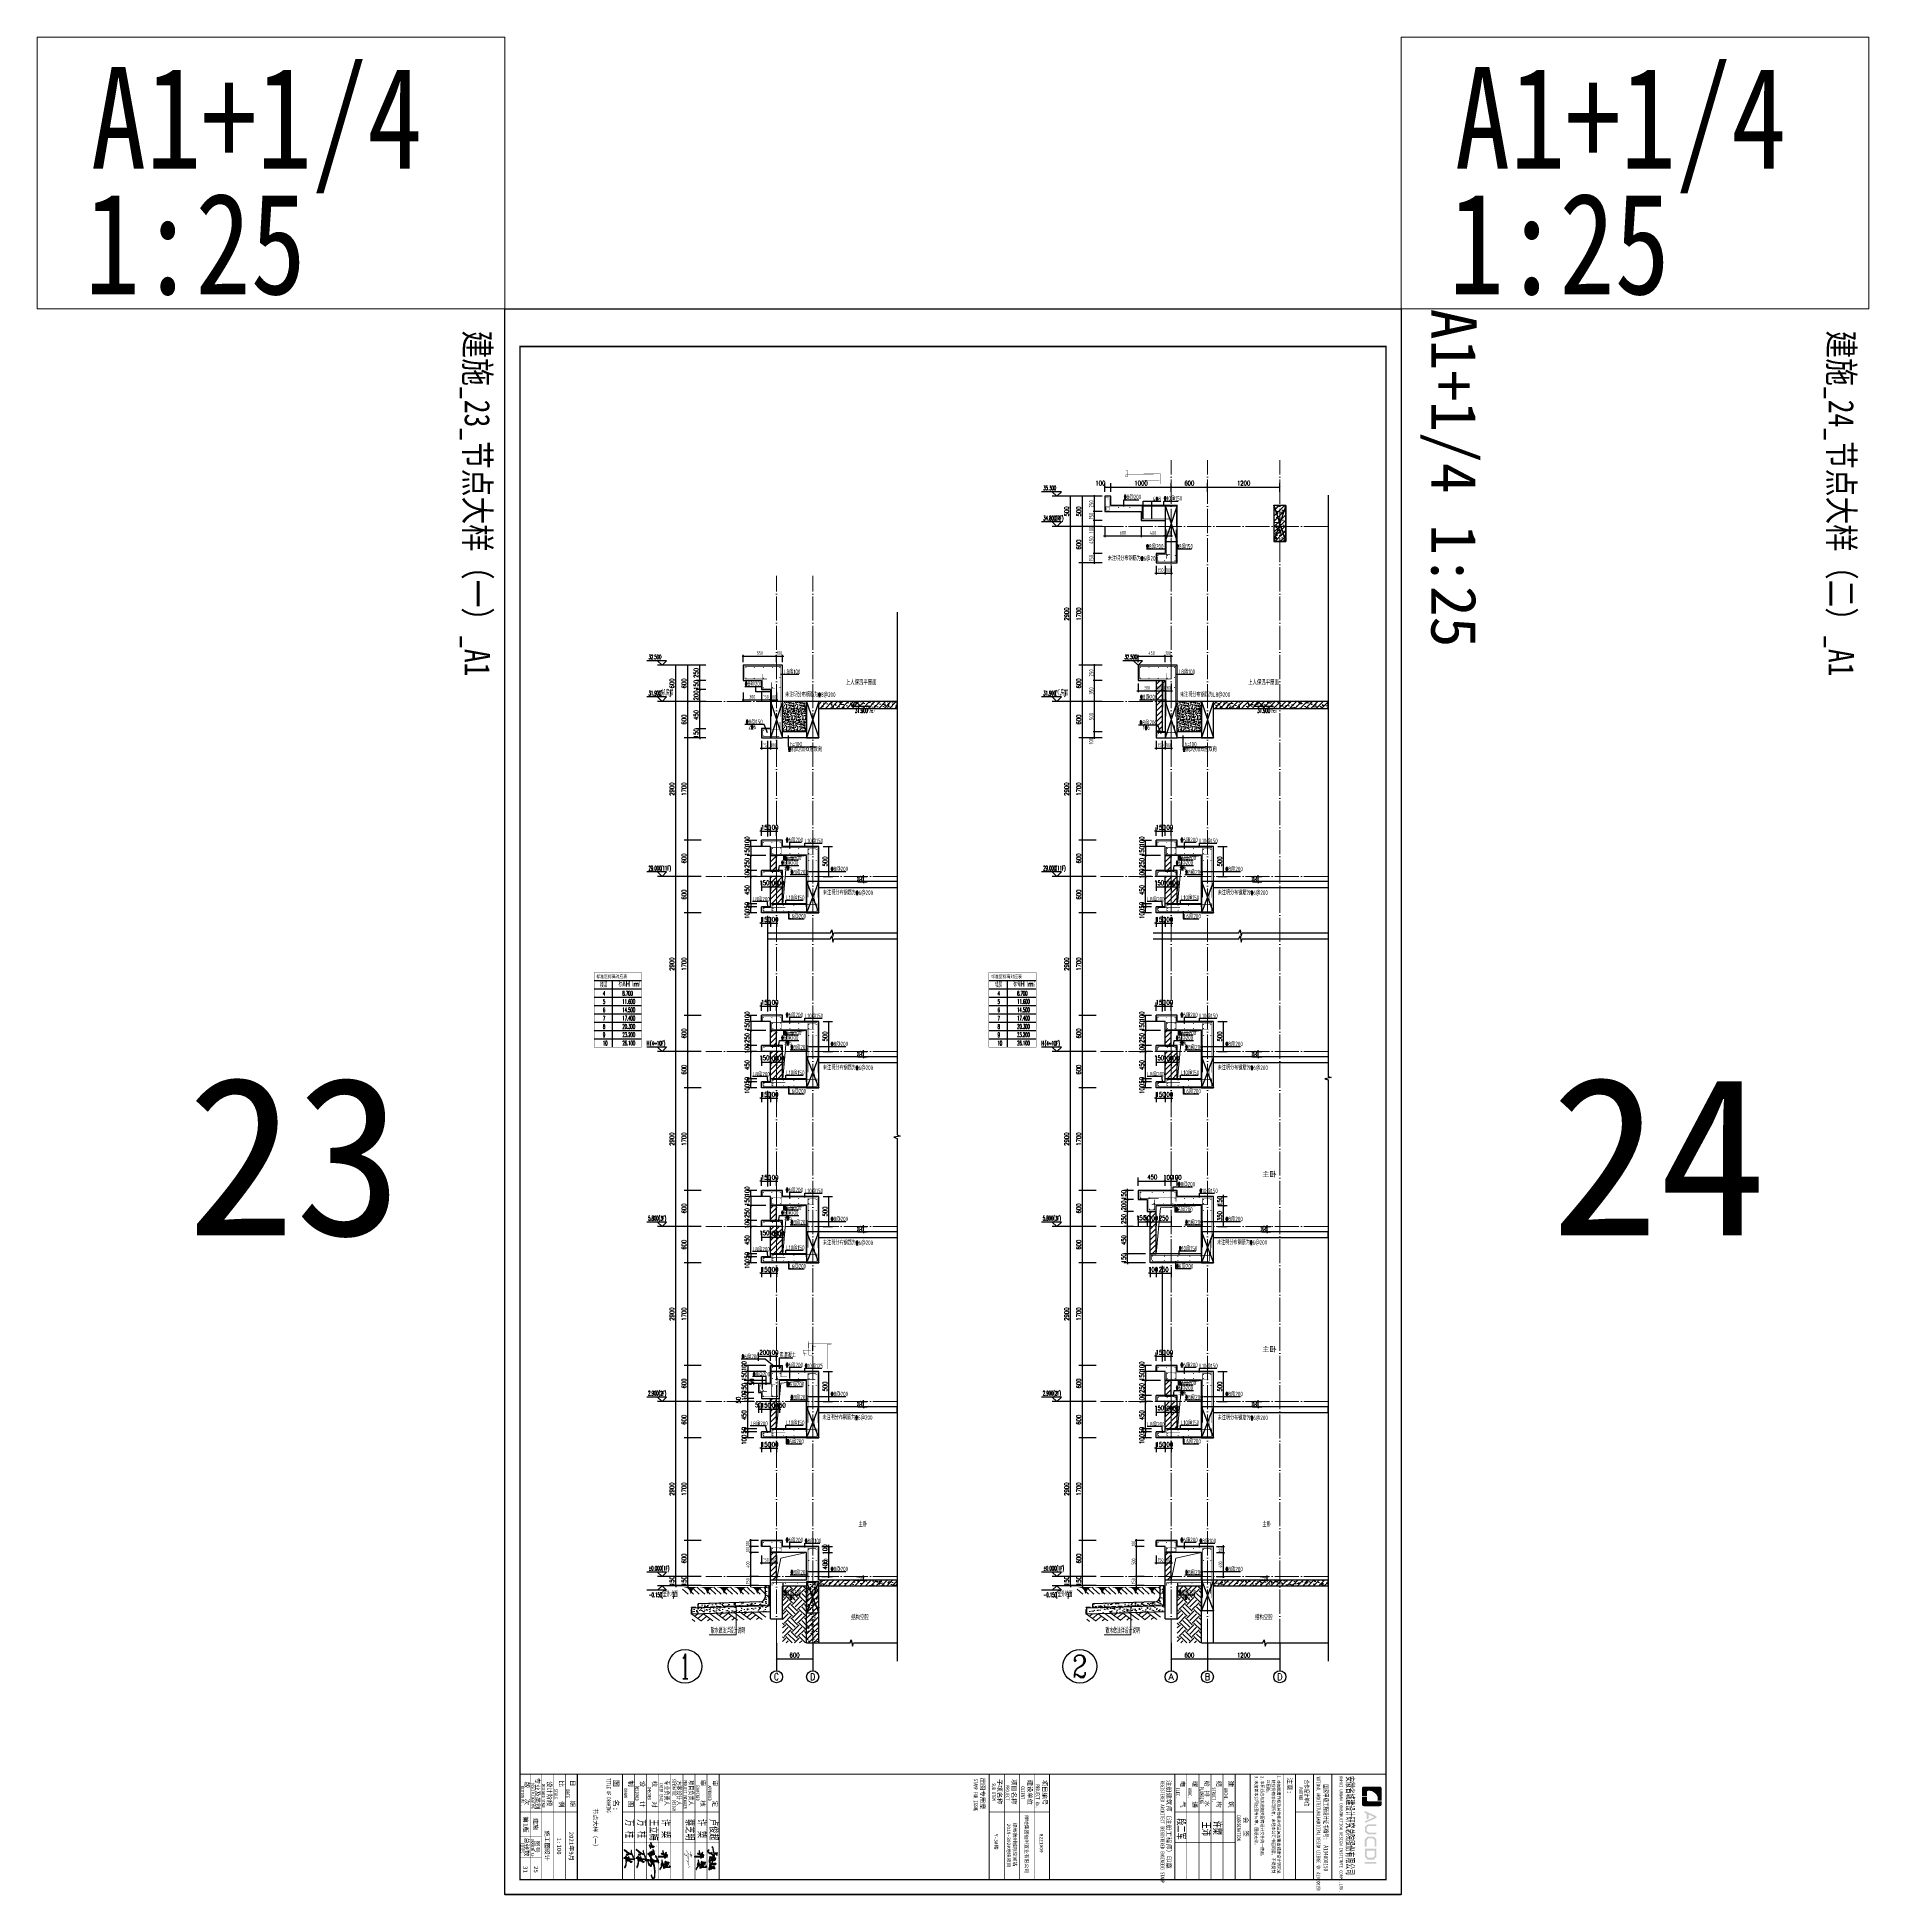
# Model space of a CAD drawing. Extents: x -668857 to 143095, y -247466 to 228182.
# Drawn here: x -16415 to 13935, y 147310 to 178091 of the extents above; entities that cross this region are included whole.
import ezdxf
from ezdxf.enums import TextEntityAlignment as Align

# ---------------------------------------------------------------- set-up
doc = ezdxf.new("R2010")
doc.units = 0
doc.header["$LTSCALE"] = 1000
doc.linetypes.add('DASH', pattern=[0.35, 0.25, -0.1])
doc.linetypes.add('DOTE', pattern=[2.42, 2, -0.2, 0.02, -0.2])
doc.layers.get('0').update_dxf_attribs({"linetype": 'CONTINUOUS'})
doc.layers.get('DEFPOINTS').update_dxf_attribs({"linetype": 'CONTINUOUS'})
for name, color, linetype in [('3-屋面构造层', 157, 'CONTINUOUS'), ('A-AXIS_TEXT', 7, 'CONTINUOUS'), ('AXIS', 3, 'CONTINUOUS'), ('C-Sheet-图框', 101, 'CONTINUOUS'), ('COLUMN', 4, 'CONTINUOUS'), ('DIM', 2, 'CONTINUOUS'), ('DIM_ELEV', 3, 'CONTINUOUS'), ('DIM_IDEN', 67, 'CONTINUOUS'), ('DIM_SYMB', 3, 'CONTINUOUS'), ('PUB_DIM', 3, 'CONTINUOUS'), ('PUB_TEXT', 2, 'CONTINUOUS'), ('REIN', 6, 'CONTINUOUS'), ('S-大样-砼线', 7, 'CONTINUOUS'), ('S-引出线', 40, 'CONTINUOUS'), ('TEXT', 2, 'CONTINUOUS'), ('WALL', 5, 'CONTINUOUS'), ('yichutu', 7, 'CONTINUOUS'), ('图签文字', 4, 'CONTINUOUS'), ('导图字', 7, 'CONTINUOUS'), ('看线', 251, 'CONTINUOUS'), ('立面-看线', 251, 'CONTINUOUS')]:
    doc.layers.add(name, color=color, linetype=linetype)
for name, color, linetype, lineweight in [('AXIS_TEXT', 7, 'CONTINUOUS', 20), ('DOTE', 19, 'DOTE', 9), ('PUB_HATCH', 8, 'CONTINUOUS', 9), ('可改文字', 6, 'CONTINUOUS', 18), ('图框', 9, 'CONTINUOUS', 18), ('图签', 147, 'CONTINUOUS', 18), ('填充', 251, 'CONTINUOUS', 5), ('平面-排水沟', 86, 'CONTINUOUS', 15), ('立面-中轮廓线', 30, 'CONTINUOUS', 35), ('立面-洞口示意', 152, 'CONTINUOUS', 13), ('粉刷', 251, 'CONTINUOUS', 9)]:
    doc.layers.add(name, color=color, linetype=linetype, lineweight=lineweight)
doc.styles.add('_TCH_AXIS', font='COMPLEX', dxfattribs={"bigfont": 'GBCBIG'})
doc.styles.add('_TCH_DIM', font='SIMPLEX.shx', dxfattribs={"width": 0.7, "bigfont": 'GBCBIG.shx'})
doc.styles.add('_TCH_DIM_T3', font='SIMPLEX', dxfattribs={"width": 0.705882, "bigfont": 'GBCBIG'})
doc.styles.add('_TCH_LABEL', font='simhei.ttf')
doc.styles.add('C', font='simhei.ttf')
doc.styles.add('COMPLEX', font='COMPLEX')
doc.styles.add('DIM_FONT_T3', font='SIMPLEX', dxfattribs={"width": 0.705882, "bigfont": 'GBCBIG'})
doc.styles.add('HT', font='simhei.ttf')
doc.styles.add('TSSD_DIMENSION', font='Tssdeng.shx', dxfattribs={"width": 0.7, "bigfont": 'tssdchn.shx'})
doc.styles.add('TSSD_REIN', font='tssdeng.shx', dxfattribs={"width": 0.7, "height": 300, "bigfont": 'tssdchn.shx'})
doc.styles.add('w', font='tssdeng.shx', dxfattribs={"width": 0.8, "bigfont": 'tssdchn.shx'})
doc.styles.add('宋体', font='', dxfattribs={"height": 50})
doc.styles.add('建筑图签-1', font='simhei.ttf', dxfattribs={"width": 0.7})
doc.styles.add('建筑图签-2', font='TXT.shx', dxfattribs={"width": 0.5, "bigfont": 'HZTXT.shx'})
doc.styles.add('黑体', font='simhei.ttf')
doc.styles.get('宋体').set_extended_font_data('SimSun')
doc.dimstyles.new('_TCH_ARCH&&25', dxfattribs={"dimtxt": 74.375, "dimasz": 25, "dimexe": 62.5, "dimexo": 75, "dimgap": 25, "dimtad": 1, "dimdec": 0, "dimzin": 0, "dimdsep": 46, "dimtxsty": '_TCH_DIM_T3', "dimblk": 'ARCHTICK', "dimcen": 0.09, "dimclrt": 7, "dimazin": 0, "dimtfac": 1, "dimtdec": 0, "dimtix": 1, "dimtmove": 2, "dimatfit": 3, "dimldrblk": 'ARCHTICK', "dimfxl": 0, "dimtolj": 1, "dimtzin": 0, "dimarcsym": 0})
doc.dimstyles.new('TSSD_20_20', dxfattribs={"dimtxt": 60, "dimasz": 20, "dimexe": 20, "dimexo": 50, "dimgap": 20, "dimtad": 1, "dimdec": 0, "dimzin": 0, "dimdsep": 46, "dimtxsty": 'TSSD_DIMENSION', "dimblk": 'ARCHTICK', "dimblk1": 'ARCHTICK', "dimblk2": 'ARCHTICK', "dimcen": 0, "dimdle": 20, "dimclrt": 7, "dimadec": 0, "dimazin": 0, "dimtfac": 1, "dimtdec": 0, "dimtix": 1, "dimtmove": 2, "dimatfit": 3, "dimfxl": 0, "dimtolj": 1, "dimtzin": 0, "dimarcsym": 0})
pattern_1 = [(50, (28072.99, 249033.25), (143.452037, -12.550427), [15, -165]), (355, (28072.99, 249033.25), (-27.750267, 150.438427), [12, -132]), (100.4514, (28084.94, 249032.2), (115.701876, 137.88791), [12.74804, -140.22842]), (46.1842, (28072.99, 249073.25), (213.44821, -33.1038), [22.5, -247.5]), (96.6356, (28090.77, 249070.5), (186.93254, 194.82357), [19.12206, -210.3426]), (351.1842, (28072.99, 249073.25), (186.93239, 194.82372), [18, -198]), (21, (28092.99, 249063.25), (119.38141, -80.52378), [15, -165]), (326, (28092.99, 249063.25), (48.663066, 145.03001), [12, -132]), (71.4514, (28102.93, 249056.54), (168.044526, 64.5061), [12.74804, -140.22842]), (37.5, (28072.986, 249033.25), (2.431971, 66.578771), [0, -130.4, 0, -134, 0, -132.5]), (7.5, (28072.986, 249033.25), (52.613907, 78.882342), [0, -76.4, 0, -127.4, 0, -50.5]), (327.5, (28028.386, 249033.25), (106.764487, -4.510974), [0, -50, 0, -156, 0, -207]), (317.5, (28008.39, 249033.25), (116.637234, 20.020996), [0, -65, 0, -103.6, 0, -147])]
pattern_2 = [(45, (-956095.346, 321026.26), (-44.194174, 44.194174), []), (50, (-956095.35, 321026.26), (179.315046, -15.688034), [18.75, -206.25]), (355, (-956095.35, 321026.26), (-34.687833, 188.048033), [15, -165]), (100.4514, (-956080.4, 321024.95), (144.627345, 172.359886), [15.935047, -175.285528]), (46.1842, (-956095.35, 321076.26), (266.81026, -41.379754), [28.125, -309.375]), (96.6356, (-956073.1, 321072.8), (233.665676, 243.52947), [23.90257, -262.92825]), (351.1842, (-956095.35, 321076.26), (233.66549, 243.52965), [22.5, -247.5]), (21, (-956070.35, 321063.76), (149.226763, -100.654723), [18.75, -206.25]), (326, (-956070.35, 321063.76), (60.828833, 181.28751), [15, -165]), (71.4514, (-956057.91, 321055.37), (210.055657, 80.632624), [15.935047, -175.285528]), (37.5, (-956095.346, 321026.26), (3.039964, 83.2234635), [0, -163, 0, -167.5, 0, -165.625]), (7.5, (-956095.35, 321026.26), (65.767384, 98.602928), [0, -95.5, 0, -159.25, 0, -63.125]), (327.5, (-956151.096, 321026.26), (133.455609, -5.638718), [0, -62.5, 0, -195, 0, -258.75]), (317.5, (-956176.1, 321026.26), (145.796542, 25.026246), [0, -81.25, 0, -129.5, 0, -183.75])]
pattern_3 = [(45, (-956095.346, 321071.136), (-44.1941915, 44.1941915), [])]
pattern_4 = [(45, (0, 44.88), (-44.1941915, 44.1941915), [])]
pattern_5 = [(45, (-402695.346, 321071.136), (-44.1941915, 44.1941915), [])]

# ---------------------------------------------------------------- blocks, each defined once
blk = doc.blocks.new('$LINEPAT$素土夯实')
at = {"color": 0}
for p, q in [((0, -210), (210, 0)), ((120, -300), (420, 0)), ((420, 0), (608, -188)), ((495, -300), (795, 0)), ((615, 0), (705, -90)), ((210, -210), (300, -300)), ((315, -105), (502, -293)), ((705, -300), (795, -210))]:
    blk.add_line(p, q, dxfattribs=at)
blk = doc.blocks.new('$LinePat$自然土壤')
at = {"color": 0}
for p, q in [((0, -90), (71, -19)), ((0, -300), (211, -89)), ((210, -300), (286, -224)), ((420, -300), (630, -90))]:
    blk.add_line(p, q, dxfattribs=at)
for points in [[(0, 0), (630, 0), (168, -45), (462, -45)], [(168, -45), (462, -45), (252, -132), (378, -132)], [(252, -132), (378, -132), (315, -300)]]:
    blk.add_solid(points, dxfattribs=at)
blk = doc.blocks.new('sanshui')
at = {"layer": '粉刷'}
h = blk.add_hatch(dxfattribs=at)
h.set_pattern_fill('混凝土', color=256, scale=20)
h.set_pattern_definition(pattern_1)
edge = h.paths.add_edge_path()
edge.add_line((346318, 427330), (346258, 427330))
edge.add_line((346258, 427330), (346258, 427160))
edge.add_arc((346158, 427160), 100, 271.7184, 360, ccw=False)
edge.add_line((346161, 427060), (345138, 427030))
edge.add_line((345138, 427030), (345138, 426970))
edge.add_line((345138, 426970), (346318, 427005))
edge.add_line((346318, 427005), (346318, 427330))
h = blk.add_hatch(dxfattribs=at)
h.set_pattern_fill('混凝土', color=256, scale=20)
h.set_pattern_definition(pattern_1)
h.paths.add_polyline_path([(346338, 426896), (346338, 426996), (345038, 426957), (345038, 426857)])
at = {"layer": 'COLUMN'}
for p, q in [((346258, 427330), (346318, 427330)), ((346258, 427160), (346258, 427330)), ((346318, 426995), (346318, 427330)), ((346338, 426996), (345038, 426957)), ((345038, 426857), (345038, 426957)), ((346161, 427060), (345138, 427030)), ((345138, 426960), (345138, 427030)), ((346338, 426896), (345038, 426857))]:
    blk.add_line(p, q, dxfattribs=at)
blk.add_arc((346158, 427160), 100, 271.7184, 0, dxfattribs=at)
at = {"layer": '立面-中轮廓线', "linetype": 'DASH', "ltscale": 0.3}
blk.add_lwpolyline([(345028, 426857), (345028, 426966), (346318, 427005)], dxfattribs=at)
at = {"layer": '粉刷'}
blk.add_line((344881, 427330), (346258, 427330), dxfattribs=at)
at = {"layer": '粉刷', "yscale": 0.4, "zscale": 0.4}
for name, p, xscale, rotation in [('$LinePat$自然土壤', (345157, 427310), -0.4369306507241237, 359.9999999999903), ('$LinePat$自然土壤', (345432, 427310), -0.4369306507241237, 359.9999999999903), ('$LinePat$自然土壤', (345707, 427310), -0.4369306507241237, 359.9999999999903), ('$LinePat$自然土壤', (345983, 427310), -0.4369306507241237, 359.9999999999903), ('$LinePat$自然土壤', (346258, 427310), -0.4369306507241237, 359.9999999999903), ('$LINEPAT$素土夯实', (345444, 426869), -0.5117605352322558, 1.718358001643932), ('$LINEPAT$素土夯实', (345851, 426881), -0.5117605352322558, 1.718358001643932), ('$LINEPAT$素土夯实', (346258, 426893), -0.5117605352322558, 1.718358001643932)]:
    blk.add_blockref(name, p, dxfattribs=dict(at, xscale=xscale, rotation=rotation))
blk = doc.blocks.new('院标1')
h = blk.add_hatch(color=150)
h.dxf.hatch_style = 1
edge = h.paths.add_edge_path()
edge.add_spline(control_points=[(116373, 648379), (116379, 648379), (116382, 648379), (116391, 648379), (116391, 648379), (116391, 648379), (116616, 648379), (116616, 648379), (116616, 648379), (116616, 648379), (116616, 648054), (116616, 648054), (116616, 648054), (116616, 648054), (116108, 648054), (116108, 648054), (116108, 648054), (116028, 648054), (115963, 648111), (115963, 648199), (115963, 648199), (115963, 648199), (115963, 649215), (115963, 649215), (115963, 649215), (115963, 649295), (116018, 649360), (116108, 649360), (116108, 649360), (116108, 649360), (116897, 649360), (116897, 649360), (116897, 649360), (116897, 649360), (116897, 649080), (116897, 649080), (116897, 649080), (116897, 649080), (116566, 649140), (116356, 648859), (116356, 648859), (116245, 648719), (116240, 648545), (116247, 648466), (116247, 648466), (116254, 648386), (116247, 648466), (116247, 648466), (116247, 648466), (116247, 648466), (116258, 648374), (116373, 648379)], knot_values=[0, 0, 0, 0, 0.0714286, 0.0714286, 0.0714286, 0.1071429, 0.1428571, 0.1428571, 0.1428571, 0.1785714, 0.2142857, 0.2142857, 0.2142857, 0.25, 0.2857143, 0.2857143, 0.2857143, 0.3214286, 0.3571429, 0.3571429, 0.3571429, 0.3928571, 0.4285714, 0.4285714, 0.4285714, 0.4642857, 0.5, 0.5, 0.5, 0.5357143, 0.5714286, 0.5714286, 0.5714286, 0.6071429, 0.6428571, 0.6428571, 0.6428571, 0.6785714, 0.7142857, 0.7142857, 0.7142857, 0.75, 0.7857143, 0.7857143, 0.7857143, 0.8214286, 0.8571429, 0.8571429, 0.8571429, 0.9285714, 1, 1, 1, 1], degree=3, periodic=0)
h = blk.add_hatch(color=150)
h.dxf.hatch_style = 1
edge = h.paths.add_edge_path()
edge.add_spline(control_points=[(117268, 649215), (117268, 649215), (117268, 648199), (117268, 648199), (117268, 648199), (117268, 648114), (117212, 648054), (117123, 648054), (117123, 648054), (117123, 648054), (116663, 648054), (116663, 648054), (116663, 648054), (116663, 648054), (116663, 648379), (116663, 648379), (116663, 648379), (116663, 648379), (116865, 648379), (116865, 648379), (116865, 648379), (116907, 648379), (116941, 648413), (116941, 648455), (116941, 648455), (116941, 648455), (116941, 649360), (116941, 649360), (116941, 649360), (116941, 649360), (117123, 649360), (117123, 649360), (117123, 649360), (117204, 649360), (117268, 649306), (117268, 649215)], knot_values=[0, 0, 0, 0, 0.1, 0.1, 0.1, 0.15, 0.2, 0.2, 0.2, 0.25, 0.3, 0.3, 0.3, 0.35, 0.4, 0.4, 0.4, 0.45, 0.5, 0.5, 0.5, 0.55, 0.6, 0.6, 0.6, 0.65, 0.7, 0.7, 0.7, 0.75, 0.8, 0.8, 0.8, 0.9, 1, 1, 1, 1], degree=3, periodic=0)
blk = doc.blocks.new('ljc')
at = {"linetype": 'Continuous'}
h = blk.add_hatch(color=0, dxfattribs=at)
h.paths.add_polyline_path([(2023, 1568), (2019, 1564), (2020, 1562), (2024, 1562), (2022, 1552), (1955, 1538), (1933, 1530), (1930, 1527), (1929, 1525), (1931, 1523), (1944, 1524), (1946, 1526), (1942, 1528), (1960, 1535), (1967, 1535), (1975, 1538), (1985, 1539), (1998, 1543), (2010, 1544), (2018, 1547), (2025, 1546), (2035, 1549), (2061, 1550), (2052, 1537), (2042, 1528), (2028, 1521), (2023, 1521), (2018, 1526), (2015, 1527), (2013, 1525), (2013, 1521), (2019, 1516), (2022, 1508), (2022, 1494), (2012, 1477), (2000, 1469), (1988, 1467), (1982, 1473), (1980, 1480), (1978, 1482), (1978, 1475), (1981, 1468), (1988, 1463), (1994, 1463), (2005, 1467), (2018, 1478), (2027, 1493), (2028, 1504), (2025, 1517), (2033, 1518), (2054, 1533), (2067, 1549), (2067, 1552), (2064, 1555), (2029, 1553), (2036, 1575), (2049, 1591), (2047, 1593), (2043, 1592), (2028, 1573), (2025, 1589), (2021, 1597), (2018, 1599), (2017, 1597), (2020, 1590)])
h.paths.add_polyline_path([(2081, 1522), (2081, 1528), (2075, 1541), (2093, 1562), (2097, 1572), (2094, 1577), (2087, 1576), (2089, 1572), (2092, 1572), (2091, 1567), (2080, 1551), (2066, 1537), (2065, 1535), (2067, 1533), (2073, 1535), (2077, 1523), (2077, 1513), (2072, 1496), (2072, 1492), (2074, 1490), (2078, 1494), (2083, 1510), (2099, 1510), (2119, 1507), (2119, 1500), (2116, 1496), (2108, 1493), (2087, 1496), (2084, 1492), (2087, 1489), (2103, 1488), (2122, 1483), (2140, 1484), (2148, 1482), (2152, 1486), (2152, 1491), (2148, 1488), (2125, 1488), (2114, 1490), (2124, 1499), (2126, 1509), (2121, 1512), (2119, 1511), (2108, 1514), (2124, 1523), (2132, 1532), (2130, 1535), (2121, 1536), (2115, 1533), (2109, 1533), (2123, 1555), (2121, 1559), (2114, 1557), (2116, 1564), (2115, 1569), (2111, 1573), (2105, 1572), (2093, 1554)])
h.paths.add_polyline_path([(2089, 1535), (2097, 1535), (2112, 1551), (2116, 1552), (2111, 1543), (2099, 1528), (2101, 1526), (2114, 1528), (2121, 1531), (2124, 1530), (2118, 1524), (2101, 1515), (2084, 1514), (2084, 1518)], flags=16)
h.paths.add_polyline_path([(2093, 1537), (2095, 1540), (2103, 1546), (2096, 1537)], flags=16)
h.paths.add_polyline_path([(2093, 1544), (2094, 1549), (2106, 1568), (2109, 1569), (2111, 1567), (2108, 1554), (2104, 1550)], flags=16)
h.paths.add_polyline_path([(2141, 1534), (2138, 1533), (2137, 1531), (2142, 1527), (2155, 1522), (2158, 1523), (2153, 1528)])
h.paths.add_polyline_path([(2175, 1522), (2173, 1524), (2172, 1546), (2183, 1545), (2185, 1547), (2183, 1557), (2178, 1566), (2177, 1561), (2180, 1556), (2181, 1550), (2175, 1550), (2170, 1554), (2169, 1574), (2171, 1574), (2175, 1569), (2176, 1571), (2170, 1579), (2167, 1579), (2165, 1577), (2164, 1562), (2166, 1553), (2163, 1553), (2162, 1551), (2167, 1547), (2169, 1537), (2169, 1524), (2166, 1521), (2165, 1517), (2168, 1513), (2170, 1513), (2173, 1517), (2180, 1517), (2178, 1502), (2175, 1500), (2167, 1499), (2175, 1496), (2180, 1497), (2183, 1500), (2184, 1511), (2187, 1521), (2185, 1523)])
h.paths.add_polyline_path([(2233, 1542), (2233, 1564), (2231, 1567), (2215, 1558), (2210, 1557), (2206, 1552), (2211, 1548), (2211, 1551), (2229, 1560), (2228, 1542), (2227, 1537), (2224, 1533), (2220, 1534), (2213, 1542), (2211, 1543), (2209, 1541), (2209, 1508), (2189, 1508), (2187, 1506), (2191, 1503), (2213, 1503), (2217, 1511), (2222, 1516), (2232, 1518), (2234, 1513), (2234, 1505), (2227, 1505), (2232, 1502), (2232, 1500), (2228, 1497), (2229, 1493), (2239, 1495), (2243, 1489), (2243, 1486), (2212, 1492), (2189, 1492), (2179, 1494), (2176, 1496), (2167, 1496), (2164, 1498), (2154, 1499), (2147, 1503), (2144, 1503), (2143, 1501), (2144, 1498), (2153, 1494), (2174, 1491), (2186, 1487), (2211, 1487), (2222, 1484), (2230, 1484), (2243, 1480), (2249, 1480), (2251, 1482), (2244, 1496), (2246, 1499), (2238, 1503), (2239, 1513), (2237, 1520), (2233, 1523), (2224, 1522), (2214, 1516), (2212, 1522), (2213, 1536), (2220, 1530), (2228, 1530), (2230, 1532)])
at = {"color": 0, "linetype": 'Continuous'}
for points in [[(1930, 1527), (1929, 1525), (1931, 1523), (1944, 1524), (1946, 1526), (1942, 1528), (1960, 1535), (1967, 1535), (1975, 1538), (1985, 1539), (1998, 1543), (2010, 1544), (2018, 1547), (2025, 1546), (2035, 1549), (2061, 1550), (2052, 1537), (2042, 1528), (2028, 1521), (2023, 1521), (2018, 1526), (2015, 1527), (2013, 1525), (2013, 1521), (2019, 1516), (2022, 1508), (2022, 1494), (2012, 1477), (2000, 1469), (1988, 1467), (1982, 1473), (1980, 1480), (1978, 1482), (1978, 1475), (1981, 1468), (1988, 1463), (1994, 1463), (2005, 1467), (2018, 1478), (2027, 1493), (2028, 1504), (2025, 1517), (2033, 1518), (2054, 1533), (2067, 1549), (2067, 1552), (2064, 1555), (2029, 1553), (2036, 1575), (2049, 1591), (2047, 1593), (2043, 1592), (2028, 1573), (2025, 1589), (2021, 1597), (2018, 1599), (2017, 1597), (2020, 1590), (2023, 1568), (2019, 1564), (2020, 1562), (2024, 1562), (2022, 1552), (1955, 1538), (1933, 1530), (1930, 1527)], [(2016, 1561), (2015, 1560), (2017, 1560), (2016, 1561)], [(2017, 1562), (2016, 1561), (2019, 1561), (2017, 1562)], [(2066, 1537), (2065, 1535), (2067, 1533), (2073, 1535), (2077, 1523), (2077, 1513), (2072, 1496), (2072, 1492), (2074, 1490), (2078, 1494), (2083, 1510), (2099, 1510), (2119, 1507), (2119, 1500), (2116, 1496), (2108, 1493), (2087, 1496), (2084, 1492), (2087, 1489), (2103, 1488), (2122, 1483), (2140, 1484), (2148, 1482), (2152, 1486), (2152, 1491), (2148, 1488), (2125, 1488), (2114, 1490), (2124, 1499), (2126, 1509), (2121, 1512), (2119, 1511), (2108, 1514), (2124, 1523), (2132, 1532), (2130, 1535), (2121, 1536), (2115, 1533), (2109, 1533), (2123, 1555), (2121, 1559), (2114, 1557), (2116, 1564), (2115, 1569), (2111, 1573), (2105, 1572), (2093, 1554), (2081, 1522), (2081, 1528), (2075, 1541), (2093, 1562), (2097, 1572), (2094, 1577), (2087, 1576), (2089, 1572), (2092, 1572), (2091, 1567), (2080, 1551), (2066, 1537)], [(2084, 1514), (2084, 1518), (2089, 1535), (2097, 1535), (2112, 1551), (2116, 1552), (2111, 1543), (2099, 1528), (2101, 1526), (2114, 1528), (2121, 1531), (2124, 1530), (2118, 1524), (2101, 1515), (2084, 1514)], [(2093, 1544), (2094, 1549), (2106, 1568), (2109, 1569), (2111, 1567), (2108, 1554), (2104, 1550), (2093, 1544)], [(2093, 1537), (2095, 1540), (2103, 1546), (2096, 1537), (2093, 1537)], [(2144, 1503), (2143, 1501), (2144, 1498), (2153, 1494), (2174, 1491), (2186, 1487), (2211, 1487), (2222, 1484), (2230, 1484), (2243, 1480), (2249, 1480), (2251, 1482), (2244, 1496), (2246, 1499), (2238, 1503), (2239, 1513), (2237, 1520), (2233, 1523), (2224, 1522), (2214, 1516), (2212, 1522), (2213, 1536), (2220, 1530), (2228, 1530), (2230, 1532), (2233, 1542), (2233, 1564), (2231, 1567), (2215, 1558), (2210, 1557), (2206, 1552), (2211, 1548), (2211, 1551), (2229, 1560), (2228, 1542), (2227, 1537), (2224, 1533), (2220, 1534), (2213, 1542), (2211, 1543), (2209, 1541), (2209, 1508), (2189, 1508), (2187, 1506), (2191, 1503), (2213, 1503), (2217, 1511), (2222, 1516), (2232, 1518), (2234, 1513), (2234, 1505), (2227, 1505), (2232, 1502), (2232, 1500), (2228, 1497), (2229, 1493), (2239, 1495), (2243, 1489), (2243, 1486), (2212, 1492), (2189, 1492), (2179, 1494), (2176, 1496), (2167, 1496), (2164, 1498), (2154, 1499), (2147, 1503), (2144, 1503)], [(2163, 1553), (2162, 1551), (2167, 1547), (2169, 1537), (2169, 1524), (2166, 1521), (2165, 1517), (2168, 1513), (2170, 1513), (2173, 1517), (2180, 1517), (2178, 1502), (2175, 1500), (2167, 1499), (2175, 1496), (2180, 1497), (2183, 1500), (2184, 1511), (2187, 1521), (2185, 1523), (2175, 1522), (2173, 1524), (2172, 1546), (2183, 1545), (2185, 1547), (2183, 1557), (2178, 1566), (2177, 1561), (2180, 1556), (2181, 1550), (2175, 1550), (2170, 1554), (2169, 1574), (2171, 1574), (2175, 1569), (2176, 1571), (2170, 1579), (2167, 1579), (2165, 1577), (2164, 1562), (2166, 1553), (2163, 1553)], [(2177, 1569), (2176, 1570), (2175, 1567), (2177, 1565), (2177, 1569)], [(2138, 1533), (2137, 1531), (2142, 1527), (2155, 1522), (2158, 1523), (2153, 1528), (2141, 1534), (2138, 1533)]]:
    blk.add_lwpolyline(points, dxfattribs=at)
blk = doc.blocks.new('A$C6AF37BC7')
h = blk.add_hatch(color=256)
h.paths.add_polyline_path([(660, -48), (672, -48), (678, -96)], flags=16)
h.paths.add_polyline_path([(708, 144), (702, 150), (660, 126), (672, 66), (666, 36), (456, -42), (366, -60), (294, -60), (276, -72), (288, -96), (456, -72), (612, -12), (564, -102), (552, -114), (546, -96), (534, -102), (534, -138), (558, -144), (654, -18), (654, 6), (672, 12), (678, -30), (648, -30), (642, -54), (654, -84), (654, -138), (684, -168), (708, -156), (714, -60), (804, -108), (948, -228), (1038, -258), (1062, -258), (1074, -246), (1056, -228), (1032, -228), (954, -192), (786, -60), (708, -30), (714, 24), (756, 30), (816, 54), (954, 48), (972, 66), (948, 84), (810, 84), (702, 48), (690, 120), (726, 132), (720, 144)])
h.paths.add_polyline_path([(852, 216), (864, 216), (870, 174), (840, 198)], flags=16)
h.paths.add_polyline_path([(-312, 282), (-318, 288), (-336, 288), (-348, 276), (-246, 180), (-222, 192), (-222, 210)], flags=17)
h.paths.add_polyline_path([(546, 330), (552, 330), (564, 300), (558, 216), (486, 174), (462, 180), (438, 222)], flags=16)
h.paths.add_polyline_path([(-102, 342), (-48, 336), (-18, 324), (18, 324), (-36, 246), (-174, 96), (-156, 246), (-132, 306)], flags=16)
h.paths.add_polyline_path([(-66, 366), (-72, 372), (-108, 372), (-138, 342), (-168, 288), (-192, 192), (-204, 18), (-228, -78), (-228, 6), (-258, 42), (-306, 48), (-438, 12), (-456, 12), (-468, 24), (-498, 0), (-486, -12), (-420, -12), (-318, 18), (-270, 18), (-252, -6), (-252, -102), (-264, -138), (-240, -156), (-216, -132), (-192, -72), (-174, 60), (-108, 66), (12, 108), (0, 0), (0, -366), (-18, -342), (-24, -372), (-6, -396), (24, -396), (24, -78), (42, 120), (108, 132), (132, 144), (144, 162), (132, 174), (66, 162), (48, 210), (48, 240), (18, 240), (12, 138), (-144, 90), (-114, 138), (-24, 228), (54, 330), (36, 354), (-18, 354)])
h.paths.add_polyline_path([(756, 378), (750, 384), (732, 384), (714, 366), (732, 360), (738, 324), (714, 180), (714, 156), (726, 144), (750, 162), (762, 366)])
h.paths.add_polyline_path([(498, 516), (492, 522), (474, 516), (492, 474), (486, 378), (444, 336), (468, 324), (552, 366), (426, 246), (408, 210), (414, 192), (462, 150), (504, 150), (552, 180), (552, 138), (570, 132), (582, 150), (588, 198), (666, 258), (648, 246), (690, 240), (702, 258), (666, 294), (588, 240), (588, 324), (564, 348), (630, 402), (654, 426), (654, 438), (636, 444), (534, 390), (576, 432), (618, 456), (630, 480), (606, 486), (570, 462), (516, 408), (516, 492)])
h.paths.add_polyline_path([(846, 594), (840, 600), (828, 600), (798, 570), (780, 522), (792, 516), (840, 570), (852, 516), (864, 264), (840, 246), (792, 246), (786, 258), (804, 294), (804, 324), (786, 330), (756, 264), (756, 240), (810, 204), (786, 174), (792, 162), (822, 186), (888, 102), (900, 96), (918, 114), (894, 216), (882, 510), (870, 570)])
at = {"linetype": 'Continuous'}
for points in [[(-66, 366), (-72, 372), (-108, 372), (-138, 342), (-168, 288), (-192, 192), (-204, 18), (-228, -78), (-228, 6), (-258, 42), (-306, 48), (-438, 12), (-456, 12), (-468, 24), (-498, 0), (-486, -12), (-420, -12), (-318, 18), (-270, 18), (-252, -6), (-252, -102), (-264, -138), (-240, -156), (-216, -132), (-192, -72), (-174, 60), (-108, 66), (12, 108), (0, 0), (0, -366), (-18, -342), (-24, -372), (-6, -396), (24, -396), (24, -78), (42, 120), (108, 132), (132, 144), (144, 162), (132, 174), (66, 162), (48, 210), (48, 240), (18, 240), (12, 138), (-144, 90), (-114, 138), (-24, 228), (54, 330), (36, 354), (-18, 354), (-66, 366)], [(-312, 282), (-318, 288), (-336, 288), (-348, 276), (-246, 180), (-222, 192), (-222, 210), (-312, 282)], [(-102, 342), (-48, 336), (-18, 324), (18, 324), (-36, 246), (-174, 96), (-156, 246), (-132, 306), (-102, 342)], [(708, 144), (702, 150), (660, 126), (672, 66), (666, 36), (456, -42), (366, -60), (294, -60), (276, -72), (288, -96), (456, -72), (612, -12), (564, -102), (552, -114), (546, -96), (534, -102), (534, -138), (558, -144), (654, -18), (654, 6), (672, 12), (678, -30), (648, -30), (642, -54), (654, -84), (654, -138), (684, -168), (708, -156), (714, -60), (804, -108), (948, -228), (1038, -258), (1062, -258), (1074, -246), (1056, -228), (1032, -228), (954, -192), (786, -60), (708, -30), (714, 24), (756, 30), (816, 54), (954, 48), (972, 66), (948, 84), (810, 84), (702, 48), (690, 120), (726, 132), (720, 144), (708, 144)], [(498, 516), (492, 522), (474, 516), (492, 474), (486, 378), (444, 336), (468, 324), (552, 366), (426, 246), (408, 210), (414, 192), (462, 150), (504, 150), (552, 180), (552, 138), (570, 132), (582, 150), (588, 198), (666, 258), (648, 246), (690, 240), (702, 258), (666, 294), (588, 240), (588, 324), (564, 348), (630, 402), (654, 426), (654, 438), (636, 444), (534, 390), (576, 432), (618, 456), (630, 480), (606, 486), (570, 462), (516, 408), (516, 492), (498, 516)], [(546, 330), (552, 330), (564, 300), (558, 216), (486, 174), (462, 180), (438, 222), (546, 330)], [(756, 378), (750, 384), (732, 384), (714, 366), (732, 360), (738, 324), (714, 180), (714, 156), (726, 144), (750, 162), (762, 366), (756, 378)], [(846, 594), (840, 600), (828, 600), (798, 570), (780, 522), (792, 516), (840, 570), (852, 516), (864, 264), (840, 246), (792, 246), (786, 258), (804, 294), (804, 324), (786, 330), (756, 264), (756, 240), (810, 204), (786, 174), (792, 162), (822, 186), (888, 102), (900, 96), (918, 114), (894, 216), (882, 510), (870, 570), (846, 594)], [(852, 216), (864, 216), (870, 174), (840, 198), (852, 216)], [(660, -48), (672, -48), (678, -96), (660, -48)]]:
    blk.add_lwpolyline(points, dxfattribs=at)
blk = doc.blocks.new('GFDDDDRG')
at = {"linetype": 'Continuous'}
h = blk.add_hatch(color=256, dxfattribs=at)
h.paths.add_polyline_path([(897805, -158637), (897807, -158635), (897807, -158631), (897799, -158625), (897787, -158637), (897769, -158637), (897738, -158625), (897688, -158595), (897657, -158571), (897649, -158568), (897588, -158517), (897568, -158497), (897559, -158502), (897559, -158506), (897571, -158514), (897579, -158523), (897652, -158581), (897658, -158583), (897672, -158595), (897730, -158632), (897765, -158647), (897786, -158650), (897798, -158646)])
h.paths.add_polyline_path([(897868, -158758), (897870, -158757), (897868, -158743), (897856, -158722), (897846, -158692), (897838, -158680), (897825, -158644), (897822, -158641), (897820, -158631), (897816, -158623), (897811, -158602), (897805, -158589), (897801, -158560), (897801, -158535), (897798, -158527), (897792, -158539), (897792, -158571), (897802, -158616), (897810, -158631), (897811, -158640), (897823, -158670), (897829, -158679), (897835, -158698), (897849, -158727), (897849, -158733), (897858, -158760), (897862, -158763)])
h.paths.add_polyline_path([(897717, -158653), (897718, -158652), (897718, -158647), (897711, -158643), (897685, -158665), (897679, -158667), (897642, -158656), (897636, -158659), (897634, -158667), (897642, -158673), (897655, -158673), (897666, -158677), (897687, -158679), (897700, -158671)])
h.paths.add_polyline_path([(897903, -158820), (897904, -158818), (897904, -158815), (897898, -158809), (897876, -158814), (897853, -158814), (897738, -158802), (897723, -158772), (897717, -158751), (897717, -158739), (897712, -158734), (897705, -158736), (897703, -158745), (897712, -158770), (897712, -158776), (897724, -158799), (897706, -158800), (897681, -158797), (897673, -158782), (897667, -158776), (897691, -158790), (897696, -158790), (897699, -158787), (897694, -158778), (897678, -158770), (897648, -158749), (897643, -158742), (897627, -158725), (897625, -158721), (897618, -158719), (897612, -158725), (897643, -158758), (897664, -158787), (897669, -158794), (897655, -158796), (897628, -158790), (897618, -158790), (897612, -158775), (897613, -158772), (897637, -158772), (897642, -158775), (897645, -158769), (897642, -158766), (897618, -158763), (897610, -158764), (897604, -158748), (897600, -158743), (897592, -158746), (897597, -158764), (897568, -158769), (897562, -158772), (897555, -158781), (897559, -158790), (897562, -158788), (897591, -158793), (897607, -158799), (897616, -158827), (897622, -158863), (897624, -158937), (897622, -158955), (897619, -158962), (897621, -158973), (897618, -158977), (897618, -158989), (897610, -159012), (897610, -159021), (897586, -159073), (897577, -159084), (897579, -159091), (897585, -159096), (897592, -159093), (897604, -159072), (897616, -159042), (897625, -159013), (897633, -158968), (897636, -158931), (897634, -158875), (897631, -158863), (897630, -158836), (897621, -158799), (897636, -158803), (897670, -158806), (897672, -158811), (897666, -158829), (897676, -158839), (897679, -158836), (897679, -158827), (897687, -158814), (897687, -158808), (897718, -158809), (897732, -158812), (897751, -158829), (897763, -158835), (897777, -158838), (897780, -158832), (897754, -158820), (897748, -158812), (897879, -158826), (897889, -158826)])
h.paths.add_polyline_path([(897822, -158907), (897823, -158905), (897823, -158893), (897820, -158889), (897813, -158887), (897808, -158890), (897805, -158896), (897810, -158902), (897805, -158905), (897798, -158904), (897777, -158893), (897738, -158865), (897733, -158859), (897715, -158847), (897703, -158835), (897697, -158835), (897693, -158841), (897693, -158853), (897696, -158859), (897684, -158853), (897667, -158851), (897658, -158859), (897654, -158857), (897640, -158842), (897634, -158845), (897645, -158865), (897658, -158874), (897669, -158874), (897675, -158865), (897681, -158865), (897709, -158880), (897715, -158872), (897706, -158850), (897789, -158913), (897801, -158917), (897811, -158917), (897822, -158910)], flags=17)
h = blk.add_hatch(color=256, dxfattribs=at)
h.paths.add_polyline_path([(898205, -158637), (898207, -158635), (898207, -158631), (898199, -158625), (898187, -158637), (898169, -158637), (898138, -158625), (898088, -158595), (898057, -158571), (898049, -158568), (897988, -158517), (897968, -158497), (897959, -158502), (897959, -158506), (897971, -158514), (897979, -158523), (898052, -158581), (898058, -158583), (898072, -158595), (898130, -158632), (898165, -158647), (898186, -158650), (898198, -158646)])
h.paths.add_polyline_path([(898268, -158758), (898270, -158757), (898268, -158743), (898256, -158722), (898246, -158692), (898238, -158680), (898225, -158644), (898222, -158641), (898220, -158631), (898216, -158623), (898211, -158602), (898205, -158589), (898201, -158560), (898201, -158535), (898198, -158527), (898192, -158539), (898192, -158571), (898202, -158616), (898210, -158631), (898211, -158640), (898223, -158670), (898229, -158679), (898235, -158698), (898249, -158727), (898249, -158733), (898258, -158760), (898262, -158763)])
h.paths.add_polyline_path([(898117, -158653), (898118, -158652), (898118, -158647), (898111, -158643), (898085, -158665), (898079, -158667), (898042, -158656), (898036, -158659), (898034, -158667), (898042, -158673), (898055, -158673), (898066, -158677), (898087, -158679), (898100, -158671)])
h.paths.add_polyline_path([(898303, -158820), (898304, -158818), (898304, -158815), (898298, -158809), (898276, -158814), (898253, -158814), (898138, -158802), (898123, -158772), (898117, -158751), (898117, -158739), (898112, -158734), (898105, -158736), (898103, -158745), (898112, -158770), (898112, -158776), (898124, -158799), (898106, -158800), (898081, -158797), (898073, -158782), (898067, -158776), (898091, -158790), (898096, -158790), (898099, -158787), (898094, -158778), (898078, -158770), (898048, -158749), (898043, -158742), (898027, -158725), (898025, -158721), (898018, -158719), (898012, -158725), (898043, -158758), (898064, -158787), (898069, -158794), (898055, -158796), (898028, -158790), (898018, -158790), (898012, -158775), (898013, -158772), (898037, -158772), (898042, -158775), (898045, -158769), (898042, -158766), (898018, -158763), (898010, -158764), (898004, -158748), (898000, -158743), (897992, -158746), (897997, -158764), (897968, -158769), (897962, -158772), (897955, -158781), (897959, -158790), (897962, -158788), (897991, -158793), (898007, -158799), (898016, -158827), (898022, -158863), (898024, -158937), (898022, -158955), (898019, -158962), (898021, -158973), (898018, -158977), (898018, -158989), (898010, -159012), (898010, -159021), (897986, -159073), (897977, -159084), (897979, -159091), (897985, -159096), (897992, -159093), (898004, -159072), (898016, -159042), (898025, -159013), (898033, -158968), (898036, -158931), (898034, -158875), (898031, -158863), (898030, -158836), (898021, -158799), (898036, -158803), (898070, -158806), (898072, -158811), (898066, -158829), (898076, -158839), (898079, -158836), (898079, -158827), (898087, -158814), (898087, -158808), (898118, -158809), (898132, -158812), (898151, -158829), (898163, -158835), (898177, -158838), (898180, -158832), (898154, -158820), (898148, -158812), (898279, -158826), (898289, -158826)])
h.paths.add_polyline_path([(898222, -158907), (898223, -158905), (898223, -158893), (898220, -158889), (898213, -158887), (898208, -158890), (898205, -158896), (898210, -158902), (898205, -158905), (898198, -158904), (898177, -158893), (898138, -158865), (898133, -158859), (898115, -158847), (898103, -158835), (898097, -158835), (898093, -158841), (898093, -158853), (898096, -158859), (898084, -158853), (898067, -158851), (898058, -158859), (898054, -158857), (898040, -158842), (898034, -158845), (898045, -158865), (898058, -158874), (898069, -158874), (898075, -158865), (898081, -158865), (898109, -158880), (898115, -158872), (898106, -158850), (898189, -158913), (898201, -158917), (898211, -158917), (898222, -158910)], flags=17)
h = blk.add_hatch(color=0, dxfattribs=at)
h.paths.add_polyline_path([(898707, -158934), (898709, -158931), (898704, -158917), (898704, -158899), (898689, -158885), (898689, -158873), (898666, -158819), (898649, -158761), (898612, -158709), (898600, -158709), (898591, -158724), (898612, -158741), (898635, -158778), (898646, -158819), (898672, -158873), (898672, -158885), (898640, -158876), (898594, -158873), (898565, -158865), (898488, -158816), (898421, -158686), (898396, -158649), (898373, -158626), (898361, -158626), (898352, -158634), (898349, -158652), (898364, -158654), (898370, -158649), (898396, -158680), (898459, -158798), (898439, -158796), (898430, -158807), (898430, -158816), (898453, -158842), (898462, -158842), (898465, -158836), (898453, -158822), (898470, -158830), (898485, -158853), (898479, -158856), (898465, -158850), (898401, -158847), (898384, -158842), (898263, -158842), (898257, -158847), (898257, -158856), (898263, -158862), (898427, -158868), (898488, -158876), (898499, -158888), (898496, -158891), (898473, -158882), (898450, -158888), (898439, -158899), (898442, -158919), (898473, -158948), (898453, -158968), (898453, -158994), (898447, -159009), (898450, -159020), (898447, -159029), (898424, -159017), (898387, -158977), (898364, -158931), (898358, -158902), (898347, -158882), (898344, -158908), (898355, -158954), (898373, -158989), (898410, -159032), (898439, -159049), (898459, -159049), (898468, -159035), (898468, -159009), (898476, -158974), (898488, -158974), (898514, -158986), (898525, -158977), (898519, -158966), (898499, -158957), (898459, -158911), (898485, -158908), (898502, -158914), (898491, -158917), (898488, -158922), (898519, -158942), (898522, -158966), (898528, -158971), (898542, -159046), (898548, -159058), (898554, -159107), (898560, -159118), (898568, -159230), (898563, -159377), (898557, -159409), (898545, -159438), (898534, -159449), (898522, -159449), (898505, -159432), (898468, -159349), (898462, -159343), (898456, -159346), (898456, -159363), (898476, -159418), (898496, -159452), (898517, -159470), (898528, -159472), (898542, -159467), (898557, -159452), (898574, -159418), (898583, -159363), (898586, -159216), (898580, -159138), (898574, -159121), (898563, -159032), (898540, -158951), (898545, -158951), (898557, -158940), (898551, -158928), (898534, -158922), (898554, -158919), (898557, -158905), (898548, -158899), (898525, -158896), (898517, -158885), (898571, -158891), (898580, -158899), (898600, -158894), (898684, -158911), (898701, -158937)])
h.paths.add_polyline_path([(898519, -158859), (898522, -158862), (898508, -158859), (898502, -158850)], flags=16)
h.paths.add_polyline_path([(898344, -158876), (898347, -158879), (898347, -158868), (898341, -158873)], flags=17)
h.paths.add_polyline_path([(898476, -159222), (898479, -159216), (898459, -159176), (898447, -159167), (898445, -159182), (898456, -159207), (898456, -159225), (898468, -159233)], flags=17)
h.paths.add_polyline_path([(898519, -158410), (898522, -158410), (898517, -158413)], flags=16)
h.paths.add_polyline_path([(898557, -158404), (898560, -158401), (898560, -158392), (898551, -158387), (898514, -158392), (898502, -158390), (898485, -158358), (898459, -158286), (898450, -158277), (898445, -158277), (898436, -158289), (898482, -158392), (898462, -158392), (898427, -158381), (898413, -158352), (898398, -158358), (898396, -158369), (898419, -158418), (898421, -158436), (898433, -158453), (898442, -158450), (898442, -158430), (898433, -158398), (898470, -158413), (898496, -158415), (898508, -158430), (898522, -158427), (898534, -158415)])
h.paths.add_polyline_path([(898563, -158600), (898565, -158597), (898560, -158588), (898554, -158554), (898522, -158508), (898511, -158513), (898508, -158528), (898528, -158548), (898534, -158559), (898537, -158577), (898522, -158582), (898465, -158565), (898453, -158565), (898447, -158571), (898447, -158580), (898456, -158588), (898522, -158614), (898528, -158620), (898537, -158617), (898508, -158600)])
h.paths.add_polyline_path([(898571, -158654), (898574, -158652), (898571, -158634), (898554, -158626), (898551, -158631), (898560, -158640), (898540, -158649), (898499, -158646), (898436, -158617), (898413, -158594), (898401, -158600), (898401, -158614), (898427, -158654), (898468, -158692), (898476, -158692), (898479, -158686), (898442, -158640), (898508, -158669), (898551, -158666)])
h.paths.add_polyline_path([(898629, -158545), (898632, -158542), (898623, -158531), (898617, -158531), (898606, -158545), (898603, -158562), (898594, -158574), (898614, -158577)])
h.paths.add_polyline_path([(898649, -158413), (898652, -158410), (898652, -158398), (898632, -158355), (898632, -158341), (898623, -158335), (898614, -158352), (898635, -158404), (898632, -158410), (898637, -158418)])
h = blk.add_hatch(color=0, dxfattribs=at)
h.dxf.hatch_style = 1
h.paths.add_polyline_path([(899783, -158695), (899785, -158695), (899787, -158697), (899789, -158696), (899791, -158699), (899801, -158706), (899787, -158710)], flags=16)
h.paths.add_polyline_path([(899767, -158687), (899770, -158687), (899774, -158691), (899774, -158695), (899777, -158706), (899777, -158711), (899762, -158712), (899756, -158711), (899755, -158709), (899754, -158704), (899761, -158693)], flags=16)
h.paths.add_polyline_path([(899567, -158635), (899579, -158637), (899582, -158640), (899585, -158640), (899587, -158643), (899593, -158645), (899594, -158647), (899599, -158652), (899601, -158655), (899611, -158663), (899611, -158667), (899618, -158673), (899620, -158678), (899624, -158681), (899626, -158687), (899628, -158690), (899628, -158691), (899625, -158692), (899623, -158695), (899615, -158695), (899612, -158697), (899600, -158696), (899583, -158684), (899583, -158683), (899573, -158673), (899573, -158671), (899565, -158660), (899565, -158657), (899563, -158654), (899563, -158639)], flags=16)
h.paths.add_polyline_path([(899571, -158627), (899570, -158626), (899562, -158628), (899556, -158634), (899554, -158642), (899553, -158655), (899555, -158656), (899558, -158668), (899561, -158674), (899564, -158676), (899566, -158680), (899571, -158684), (899570, -158686), (899572, -158687), (899580, -158695), (899582, -158695), (899585, -158699), (899595, -158704), (899607, -158707), (899611, -158709), (899615, -158706), (899623, -158704), (899625, -158703), (899629, -158702), (899631, -158699), (899634, -158699), (899634, -158702), (899638, -158707), (899640, -158713), (899643, -158715), (899643, -158719), (899646, -158722), (899648, -158731), (899651, -158732), (899651, -158735), (899655, -158742), (899655, -158745), (899656, -158746), (899657, -158750), (899660, -158755), (899660, -158758), (899663, -158761), (899667, -158775), (899668, -158777), (899670, -158785), (899672, -158789), (899672, -158792), (899676, -158803), (899676, -158807), (899680, -158815), (899679, -158819), (899682, -158823), (899683, -158833), (899685, -158835), (899684, -158837), (899686, -158839), (899687, -158851), (899688, -158854), (899693, -158908), (899692, -158917), (899691, -158921), (899688, -158923), (899685, -158921), (899684, -158918), (899681, -158915), (899679, -158910), (899663, -158885), (899659, -158882), (899656, -158877), (899652, -158874), (899652, -158872), (899649, -158871), (899649, -158867), (899647, -158866), (899646, -158867), (899640, -158861), (899635, -158862), (899631, -158867), (899634, -158870), (899634, -158873), (899637, -158877), (899638, -158880), (899647, -158891), (899648, -158895), (899651, -158897), (899651, -158900), (899655, -158906), (899656, -158909), (899674, -158928), (899681, -158932), (899684, -158935), (899683, -158938), (899686, -158940), (899687, -158947), (899689, -158948), (899689, -158951), (899691, -158955), (899695, -158966), (899695, -158979), (899690, -158977), (899686, -158974), (899683, -158967), (899675, -158963), (899669, -158964), (899667, -158967), (899667, -158971), (899671, -158974), (899671, -158976), (899683, -158993), (899684, -158999), (899691, -159006), (899693, -159012), (899696, -159015), (899695, -159016), (899705, -159037), (899705, -159040), (899710, -159051), (899714, -159067), (899715, -159068), (899715, -159077), (899718, -159085), (899716, -159091), (899712, -159091), (899707, -159087), (899705, -159087), (899702, -159083), (899698, -159082), (899695, -159077), (899686, -159071), (899681, -159073), (899678, -159076), (899679, -159079), (899689, -159088), (899695, -159091), (899701, -159096), (899703, -159096), (899706, -159099), (899713, -159103), (899719, -159103), (899725, -159099), (899727, -159091), (899726, -159072), (899723, -159066), (899723, -159062), (899717, -159047), (899715, -159038), (899712, -159035), (899709, -159023), (899703, -159013), (899702, -159009), (899697, -159003), (899697, -159001), (899695, -158999), (899691, -158989), (899695, -158991), (899703, -158988), (899703, -158983), (899705, -158981), (899705, -158973), (899701, -158955), (899698, -158949), (899692, -158933), (899697, -158931), (899700, -158924), (899699, -158921), (899702, -158919), (899703, -158910), (899702, -158897), (899700, -158895), (899701, -158887), (899700, -158881), (899699, -158879), (899699, -158864), (899697, -158859), (899698, -158858), (899695, -158855), (899696, -158847), (899695, -158839), (899693, -158836), (899690, -158816), (899687, -158815), (899686, -158804), (899681, -158791), (899677, -158775), (899675, -158773), (899675, -158771), (899671, -158762), (899670, -158757), (899663, -158742), (899663, -158739), (899659, -158734), (899659, -158731), (899656, -158728), (899656, -158725), (899651, -158716), (899650, -158712), (899646, -158708), (899646, -158706), (899643, -158704), (899643, -158702), (899639, -158694), (899647, -158688), (899657, -158679), (899664, -158669), (899666, -158665), (899671, -158660), (899671, -158647), (899669, -158646), (899663, -158651), (899658, -158660), (899658, -158663), (899643, -158680), (899636, -158686), (899634, -158686), (899631, -158679), (899626, -158674), (899625, -158671), (899621, -158667), (899619, -158663), (899615, -158659), (899613, -158655), (899593, -158636), (899581, -158630), (899578, -158630), (899575, -158627)])
h.paths.add_polyline_path([(899631, -158530), (899631, -158529), (899627, -158529), (899623, -158533), (899624, -158542), (899630, -158553), (899632, -158555), (899633, -158560), (899637, -158564), (899638, -158567), (899642, -158571), (899643, -158575), (899647, -158577), (899647, -158579), (899660, -158595), (899660, -158597), (899663, -158599), (899664, -158604), (899669, -158611), (899670, -158616), (899674, -158624), (899674, -158629), (899676, -158631), (899677, -158637), (899679, -158639), (899680, -158647), (899683, -158653), (899683, -158655), (899684, -158656), (899686, -158666), (899692, -158684), (899692, -158689), (899699, -158722), (899699, -158724), (899701, -158736), (899700, -158752), (899702, -158755), (899702, -158775), (899699, -158788), (899696, -158787), (899693, -158783), (899689, -158782), (899686, -158784), (899686, -158788), (899693, -158795), (899702, -158799), (899707, -158796), (899710, -158788), (899711, -158779), (899709, -158775), (899711, -158771), (899711, -158752), (899709, -158744), (899710, -158740), (899708, -158736), (899709, -158732), (899707, -158729), (899708, -158726), (899707, -158712), (899704, -158707), (899705, -158704), (899703, -158698), (899702, -158687), (899700, -158686), (899701, -158685), (899694, -158663), (899693, -158655), (899691, -158652), (899690, -158645), (899688, -158644), (899679, -158618), (899687, -158624), (899711, -158647), (899729, -158660), (899734, -158665), (899738, -158666), (899739, -158669), (899759, -158682), (899753, -158688), (899747, -158699), (899743, -158703), (899742, -158710), (899746, -158715), (899751, -158718), (899752, -158717), (899755, -158719), (899768, -158720), (899776, -158720), (899778, -158719), (899779, -158719), (899781, -158724), (899780, -158727), (899782, -158729), (899782, -158737), (899783, -158739), (899783, -158743), (899785, -158747), (899787, -158763), (899791, -158769), (899796, -158769), (899799, -158766), (899799, -158760), (899795, -158747), (899795, -158741), (899791, -158733), (899788, -158717), (899803, -158712), (899816, -158711), (899819, -158706), (899818, -158700), (899816, -158699), (899806, -158695), (899801, -158692), (899797, -158691), (899780, -158683), (899781, -158681), (899779, -158679), (899781, -158675), (899815, -158649), (899819, -158644), (899819, -158641), (899818, -158639), (899811, -158639), (899796, -158653), (899776, -158667), (899775, -158662), (899774, -158660), (899772, -158649), (899771, -158647), (899771, -158643), (899766, -158626), (899767, -158623), (899765, -158623), (899763, -158606), (899761, -158599), (899761, -158592), (899759, -158587), (899759, -158583), (899760, -158580), (899759, -158579), (899759, -158563), (899757, -158562), (899750, -158562), (899746, -158565), (899747, -158579), (899745, -158582), (899748, -158584), (899751, -158594), (899751, -158596), (899754, -158605), (899754, -158613), (899755, -158615), (899755, -158619), (899757, -158620), (899756, -158623), (899760, -158635), (899759, -158639), (899761, -158645), (899763, -158647), (899763, -158654), (899766, -158658), (899765, -158661), (899767, -158663), (899768, -158674), (899767, -158675), (899765, -158675), (899760, -158671), (899757, -158671), (899755, -158667), (899748, -158665), (899739, -158658), (899731, -158653), (899728, -158650), (899713, -158639), (899682, -158608), (899671, -158596), (899662, -158575), (899658, -158570), (899656, -158564), (899653, -158561), (899649, -158552), (899643, -158546), (899643, -158543), (899635, -158535)])
at = {"layer": '图框'}
h = blk.add_hatch(color=256, dxfattribs=at)
h.paths.add_polyline_path([(922489, -158906), (922489, -158969), (922104, -158969), (922104, -158906)])
h.paths.add_polyline_path([(922431, -158530), (922168, -158530), (922168, -158710), (922221, -158772), (922380, -158772), (922431, -158712)], flags=16)
h.paths.add_polyline_path([(922490, -158471), (922109, -158471), (922109, -158732), (922194, -158831), (922408, -158831), (922490, -158733)])
h.paths.add_polyline_path([(922492, -158399), (922434, -158399), (922434, -158196), (922378, -158129), (922219, -158129), (922167, -158196), (922167, -158400), (922107, -158400), (922107, -158169), (922194, -158067), (922408, -158067), (922492, -158166)])
h.paths.add_polyline_path([(922491, -157658), (922491, -157718), (922235, -157718), (922170, -157775), (922170, -157880), (922235, -157937), (922491, -157937), (922491, -157994), (922217, -157994), (922108, -157912), (922108, -157743), (922218, -157658)])
h.paths.add_polyline_path([(922490, -157392), (922490, -157450), (922108, -157621), (922108, -157564), (922425, -157423), (922231, -157335), (922231, -157471), (922173, -157501), (922173, -157311), (922107, -157282), (922107, -157220)])
at = {"linetype": 'Continuous'}
for points in [[(897903, -158820), (897904, -158818), (897904, -158815), (897898, -158809), (897876, -158814), (897853, -158814), (897738, -158802), (897723, -158772), (897717, -158751), (897717, -158739), (897712, -158734), (897705, -158736), (897703, -158745), (897712, -158770), (897712, -158776), (897724, -158799), (897706, -158800), (897681, -158797), (897673, -158782), (897667, -158776), (897691, -158790), (897696, -158790), (897699, -158787), (897694, -158778), (897678, -158770), (897648, -158749), (897643, -158742), (897627, -158725), (897625, -158721), (897618, -158719), (897612, -158725), (897643, -158758), (897664, -158787), (897669, -158794), (897655, -158796), (897628, -158790), (897618, -158790), (897612, -158775), (897613, -158772), (897637, -158772), (897642, -158775), (897645, -158769), (897642, -158766), (897618, -158763), (897610, -158764), (897604, -158748), (897600, -158743), (897592, -158746), (897597, -158764), (897568, -158769), (897562, -158772), (897555, -158781), (897559, -158790), (897562, -158788), (897591, -158793), (897607, -158799), (897616, -158827), (897622, -158863), (897624, -158937), (897622, -158955), (897619, -158962), (897621, -158973), (897618, -158977), (897618, -158989), (897610, -159012), (897610, -159021), (897586, -159073), (897577, -159084), (897579, -159091), (897585, -159096), (897592, -159093), (897604, -159072), (897616, -159042), (897625, -159013), (897633, -158968), (897636, -158931), (897634, -158875), (897631, -158863), (897630, -158836), (897621, -158799), (897636, -158803), (897670, -158806), (897672, -158811), (897666, -158829), (897676, -158839), (897679, -158836), (897679, -158827), (897687, -158814), (897687, -158808), (897718, -158809), (897732, -158812), (897751, -158829), (897763, -158835), (897777, -158838), (897780, -158832), (897754, -158820), (897748, -158812), (897879, -158826), (897889, -158826), (897903, -158820)], [(897805, -158637), (897807, -158635), (897807, -158631), (897799, -158625), (897787, -158637), (897769, -158637), (897738, -158625), (897688, -158595), (897657, -158571), (897649, -158568), (897588, -158517), (897568, -158497), (897559, -158502), (897559, -158506), (897571, -158514), (897579, -158523), (897652, -158581), (897658, -158583), (897672, -158595), (897730, -158632), (897765, -158647), (897786, -158650), (897798, -158646), (897805, -158637)], [(897717, -158653), (897718, -158652), (897718, -158647), (897711, -158643), (897685, -158665), (897679, -158667), (897642, -158656), (897636, -158659), (897634, -158667), (897642, -158673), (897655, -158673), (897666, -158677), (897687, -158679), (897700, -158671), (897717, -158653)], [(897868, -158758), (897870, -158757), (897868, -158743), (897856, -158722), (897846, -158692), (897838, -158680), (897825, -158644), (897822, -158641), (897820, -158631), (897816, -158623), (897811, -158602), (897805, -158589), (897801, -158560), (897801, -158535), (897798, -158527), (897792, -158539), (897792, -158571), (897802, -158616), (897810, -158631), (897811, -158640), (897823, -158670), (897829, -158679), (897835, -158698), (897849, -158727), (897849, -158733), (897858, -158760), (897862, -158763), (897868, -158758)], [(898303, -158820), (898304, -158818), (898304, -158815), (898298, -158809), (898276, -158814), (898253, -158814), (898138, -158802), (898123, -158772), (898117, -158751), (898117, -158739), (898112, -158734), (898105, -158736), (898103, -158745), (898112, -158770), (898112, -158776), (898124, -158799), (898106, -158800), (898081, -158797), (898073, -158782), (898067, -158776), (898091, -158790), (898096, -158790), (898099, -158787), (898094, -158778), (898078, -158770), (898048, -158749), (898043, -158742), (898027, -158725), (898025, -158721), (898018, -158719), (898012, -158725), (898043, -158758), (898064, -158787), (898069, -158794), (898055, -158796), (898028, -158790), (898018, -158790), (898012, -158775), (898013, -158772), (898037, -158772), (898042, -158775), (898045, -158769), (898042, -158766), (898018, -158763), (898010, -158764), (898004, -158748), (898000, -158743), (897992, -158746), (897997, -158764), (897968, -158769), (897962, -158772), (897955, -158781), (897959, -158790), (897962, -158788), (897991, -158793), (898007, -158799), (898016, -158827), (898022, -158863), (898024, -158937), (898022, -158955), (898019, -158962), (898021, -158973), (898018, -158977), (898018, -158989), (898010, -159012), (898010, -159021), (897986, -159073), (897977, -159084), (897979, -159091), (897985, -159096), (897992, -159093), (898004, -159072), (898016, -159042), (898025, -159013), (898033, -158968), (898036, -158931), (898034, -158875), (898031, -158863), (898030, -158836), (898021, -158799), (898036, -158803), (898070, -158806), (898072, -158811), (898066, -158829), (898076, -158839), (898079, -158836), (898079, -158827), (898087, -158814), (898087, -158808), (898118, -158809), (898132, -158812), (898151, -158829), (898163, -158835), (898177, -158838), (898180, -158832), (898154, -158820), (898148, -158812), (898279, -158826), (898289, -158826), (898303, -158820)], [(898205, -158637), (898207, -158635), (898207, -158631), (898199, -158625), (898187, -158637), (898169, -158637), (898138, -158625), (898088, -158595), (898057, -158571), (898049, -158568), (897988, -158517), (897968, -158497), (897959, -158502), (897959, -158506), (897971, -158514), (897979, -158523), (898052, -158581), (898058, -158583), (898072, -158595), (898130, -158632), (898165, -158647), (898186, -158650), (898198, -158646), (898205, -158637)], [(898003, -158781), (898003, -158785), (897979, -158779), (897985, -158776), (897998, -158775), (898003, -158781)], [(898117, -158653), (898118, -158652), (898118, -158647), (898111, -158643), (898085, -158665), (898079, -158667), (898042, -158656), (898036, -158659), (898034, -158667), (898042, -158673), (898055, -158673), (898066, -158677), (898087, -158679), (898100, -158671), (898117, -158653)], [(898268, -158758), (898270, -158757), (898268, -158743), (898256, -158722), (898246, -158692), (898238, -158680), (898225, -158644), (898222, -158641), (898220, -158631), (898216, -158623), (898211, -158602), (898205, -158589), (898201, -158560), (898201, -158535), (898198, -158527), (898192, -158539), (898192, -158571), (898202, -158616), (898210, -158631), (898211, -158640), (898223, -158670), (898229, -158679), (898235, -158698), (898249, -158727), (898249, -158733), (898258, -158760), (898262, -158763), (898268, -158758)], [(897822, -158907), (897823, -158905), (897823, -158893), (897820, -158889), (897813, -158887), (897808, -158890), (897805, -158896), (897810, -158902), (897805, -158905), (897798, -158904), (897777, -158893), (897738, -158865), (897733, -158859), (897715, -158847), (897703, -158835), (897697, -158835), (897693, -158841), (897693, -158853), (897696, -158859), (897684, -158853), (897667, -158851), (897658, -158859), (897654, -158857), (897640, -158842), (897634, -158845), (897645, -158865), (897658, -158874), (897669, -158874), (897675, -158865), (897681, -158865), (897709, -158880), (897715, -158872), (897706, -158850), (897789, -158913), (897801, -158917), (897811, -158917), (897822, -158910), (897822, -158907)], [(898222, -158907), (898223, -158905), (898223, -158893), (898220, -158889), (898213, -158887), (898208, -158890), (898205, -158896), (898210, -158902), (898205, -158905), (898198, -158904), (898177, -158893), (898138, -158865), (898133, -158859), (898115, -158847), (898103, -158835), (898097, -158835), (898093, -158841), (898093, -158853), (898096, -158859), (898084, -158853), (898067, -158851), (898058, -158859), (898054, -158857), (898040, -158842), (898034, -158845), (898045, -158865), (898058, -158874), (898069, -158874), (898075, -158865), (898081, -158865), (898109, -158880), (898115, -158872), (898106, -158850), (898189, -158913), (898201, -158917), (898211, -158917), (898222, -158910), (898222, -158907)]]:
    blk.add_lwpolyline(points, dxfattribs=at)
at = {"color": 0, "linetype": 'Continuous'}
for points in [[(898707, -158934), (898709, -158931), (898704, -158917), (898704, -158899), (898689, -158885), (898689, -158873), (898666, -158819), (898649, -158761), (898612, -158709), (898600, -158709), (898591, -158724), (898612, -158741), (898635, -158778), (898646, -158819), (898672, -158873), (898672, -158885), (898640, -158876), (898594, -158873), (898565, -158865), (898488, -158816), (898421, -158686), (898396, -158649), (898373, -158626), (898361, -158626), (898352, -158634), (898349, -158652), (898364, -158654), (898370, -158649), (898396, -158680), (898459, -158798), (898439, -158796), (898430, -158807), (898430, -158816), (898453, -158842), (898462, -158842), (898465, -158836), (898453, -158822), (898470, -158830), (898485, -158853), (898479, -158856), (898465, -158850), (898401, -158847), (898384, -158842), (898263, -158842), (898257, -158847), (898257, -158856), (898263, -158862), (898427, -158868), (898488, -158876), (898499, -158888), (898496, -158891), (898473, -158882), (898450, -158888), (898439, -158899), (898442, -158919), (898473, -158948), (898453, -158968), (898453, -158994), (898447, -159009), (898450, -159020), (898447, -159029), (898424, -159017), (898387, -158977), (898364, -158931), (898358, -158902), (898347, -158882), (898344, -158908), (898355, -158954), (898373, -158989), (898410, -159032), (898439, -159049), (898459, -159049), (898468, -159035), (898468, -159009), (898476, -158974), (898488, -158974), (898514, -158986), (898525, -158977), (898519, -158966), (898499, -158957), (898459, -158911), (898485, -158908), (898502, -158914), (898491, -158917), (898488, -158922), (898519, -158942), (898522, -158966), (898528, -158971), (898542, -159046), (898548, -159058), (898554, -159107), (898560, -159118), (898568, -159230), (898563, -159377), (898557, -159409), (898545, -159438), (898534, -159449), (898522, -159449), (898505, -159432), (898468, -159349), (898462, -159343), (898456, -159346), (898456, -159363), (898476, -159418), (898496, -159452), (898517, -159470), (898528, -159472), (898542, -159467), (898557, -159452), (898574, -159418), (898583, -159363), (898586, -159216), (898580, -159138), (898574, -159121), (898563, -159032), (898540, -158951), (898545, -158951), (898557, -158940), (898551, -158928), (898534, -158922), (898554, -158919), (898557, -158905), (898548, -158899), (898525, -158896), (898517, -158885), (898571, -158891), (898580, -158899), (898600, -158894), (898684, -158911), (898701, -158937), (898707, -158934)], [(898557, -158404), (898560, -158401), (898560, -158392), (898551, -158387), (898514, -158392), (898502, -158390), (898485, -158358), (898459, -158286), (898450, -158277), (898445, -158277), (898436, -158289), (898482, -158392), (898462, -158392), (898427, -158381), (898413, -158352), (898398, -158358), (898396, -158369), (898419, -158418), (898421, -158436), (898433, -158453), (898442, -158450), (898442, -158430), (898433, -158398), (898470, -158413), (898496, -158415), (898508, -158430), (898522, -158427), (898534, -158415), (898557, -158404)], [(898571, -158654), (898574, -158652), (898571, -158634), (898554, -158626), (898551, -158631), (898560, -158640), (898540, -158649), (898499, -158646), (898436, -158617), (898413, -158594), (898401, -158600), (898401, -158614), (898427, -158654), (898468, -158692), (898476, -158692), (898479, -158686), (898442, -158640), (898508, -158669), (898551, -158666), (898571, -158654)], [(898563, -158600), (898565, -158597), (898560, -158588), (898554, -158554), (898522, -158508), (898511, -158513), (898508, -158528), (898528, -158548), (898534, -158559), (898537, -158577), (898522, -158582), (898465, -158565), (898453, -158565), (898447, -158571), (898447, -158580), (898456, -158588), (898522, -158614), (898528, -158620), (898537, -158617), (898508, -158600), (898563, -158600)], [(898519, -158410), (898522, -158410), (898517, -158413), (898519, -158410)], [(898519, -158859), (898522, -158862), (898508, -158859), (898502, -158850), (898519, -158859)]]:
    blk.add_lwpolyline(points, dxfattribs=at)
at = {"layer": '图框'}
for p, q in [((920410, -156002), (920410, -159502)), ((921010, -156002), (921010, -159502)), ((921010, -156002), (921010, -159502))]:
    blk.add_line(p, q, dxfattribs=at)
blk.add_lwpolyline([(923310, -107437), (923310, -159999), (893610, -159999), (893610, -107437)], close=True, dxfattribs=at)
blk.add_lwpolyline([(923310, -107437), (923310, -159999), (893610, -159999), (893610, -107437)], close=True, dxfattribs=at)
at = {"layer": '图框', "const_width": 50}
blk.add_lwpolyline([(894110, -159499), (922810, -159499), (922810, -108687), (894110, -108687)], close=True, dxfattribs=at)
at = {"layer": '图框'}
for points, const_width in [([(894110, -156002), (922810, -156002)], 35), ([(894460, -156002), (894460, -158077)], 17.5), ([(894810, -156002), (894810, -159502)], 17.5), ([(894810, -156002), (894810, -159252)], 17.5), ([(895210, -156002), (895210, -159502)], 17.5), ([(895610, -156002), (895610, -159502)], 17.5), ([(896010, -156002), (896010, -159502)], 35), ([(897510, -156002), (897510, -159502)], 35), ([(897910, -156002), (897910, -159502)], 17.5), ([(898310, -156002), (898310, -159502)], 17.5), ([(898710, -156002), (898710, -159502)], 17.5), ([(899110, -156002), (899110, -159502)], 17.5), ([(899510, -156002), (899510, -159502)], 17.5), ([(899910, -156002), (899910, -159502)], 17.5), ([(900310, -156002), (900310, -159502)], 17.5), ([(900710, -159502), (900710, -156002)], 35), ([(900710, -156002), (900710, -159502)], 35), ([(909660, -159502), (909660, -156002)], 35), ([(910160, -156002), (910160, -159502)], 17.5), ([(910660, -156002), (910660, -159502)], 17.5), ([(911160, -156002), (911160, -159502)], 17.5), ([(911660, -156002), (911660, -159502)], 35), ([(911660, -156002), (911660, -159502)], 35), ([(915810, -156006), (915810, -159506)], 35), ([(916210, -156006), (916210, -159506)], 17.5), ([(916610, -156006), (916610, -159506)], 17.5), ([(917010, -156006), (917010, -159506)], 17.5), ([(917410, -156006), (917410, -159506)], 17.5), ([(917810, -156006), (917810, -159506)], 35), ([(917810, -156006), (917810, -159506)], 35), ([(918310, -156006), (918310, -159506)], 30), ([(919410, -156002), (919410, -159502)], 17.5), ([(919810, -156002), (919810, -159502)], 30), ([(919810, -156002), (919810, -159502)], 30), ([(920410, -156002), (920410, -159502)], 30), ([(920410, -156002), (920410, -159502)], 30), ([(921010, -156002), (921010, -159502)], 30), ([(894110, -157252), (894810, -157252)], 17.5), ([(894810, -157252), (896010, -157252)], 17.5), ([(897510, -157252), (900710, -157252)], 17.5), ([(909660, -157252), (911660, -157252)], 17.5), ([(917810, -157256), (915810, -157256)], 17.5), ([(920410, -157252), (919810, -157252)], 17.5), ([(894110, -158077), (894810, -158077)], 17.5), ([(894110, -158077), (894810, -158077)], 17.5), ([(894110, -158077), (894810, -158077)], 17.5), ([(894460, -158077), (894460, -159502)], 17.5), ([(894110, -158752), (894810, -158752)], 17.5), ([(897510, -158254), (900710, -158254)], 17.5), ([(897515, -158252), (900715, -158252)], 17.5), ([(917810, -158256), (915810, -158256)], 17.5)]:
    blk.add_lwpolyline(points, dxfattribs=dict(at, const_width=const_width))
at = {"rotation": 270}
for name, p, xscale, yscale, zscale in [('院标1', (597985, -98428), 0.5, 0.5, 0.5), ('A$C6AF37BC7', (898850, -158732), 0.3999999999068677, 0.4000000000232831, 0.4), ('A$C6AF37BC7', (900050, -158732), 0.3999999999068677, 0.4000000000232831, 0.4)]:
    blk.add_blockref(name, p, dxfattribs=dict(at, xscale=xscale, yscale=yscale, zscale=zscale))
at = {"color": 0, "linetype": 'Continuous', "xscale": 2.399999999906868, "yscale": 2.399999999906868, "zscale": 2.399999999906868, "rotation": 270}
blk.add_blockref('ljc', (896819, -153767, -39423053), dxfattribs=at)
at = {"layer": '图框'}
for s, height, style, width, p in [('DISCIPLIUE&TYPE', 100, '建筑图签-1', 0.7, (894483, -156293)), ('DESIGNED STAGE', 100, '建筑图签-1', 0.7, (894840, -156318)), ('TITLE OF DRAWING', 125, '建筑图签-1', 0.7, (896986, -156129)), ('SCHEMATIC  DESIGN', 110, '建筑图签-1', 0.7, (899160, -156153, -899)), ('PROJECT MANAGER', 110, '建筑图签-1', 0.7, (899534, -156204, -899)), ('STAMP FOR ISSUE', 125, '建筑图签-1', 0.7, (909150, -156158)), ('SUB ITEM', 125, '建筑图签-1', 0.7, (909748, -156303)), ('PROJECT No.', 125, '建筑图签-1', 0.7, (911202, -156337, -899)), ('REGISTERED ARCHITECT（REGISTERED ENGINEER）STAMP', 125, '建筑图签-1', 0.7, (915339, -156216)), ('3.未加盖本公司出图专用章，图纸无效。', 105, 'HT', 0.88, (918459, -156061)), (' 2.本图纸应与其他相关配套设计文件统一使用。 ', 105, 'HT', 0.88, (918656, -155989)), ('本图纸。', 105, 'HT', 0.88, (918854, -156184)), ('院股份有限公司所有。未经本公司书面同意，不得复制', 105, 'HT', 0.88, (919029, -156184)), ('1.本图纸著作权及其他相关权益属安徽省城建设计研究总', 105, 'HT', 0.88, (919206, -156045)), ('NATIONAL ARCHITECTURAL&MUNICIPAL DESIGN LICENSE NO: A134000150', 125, '建筑图签-1', 0.6, (920507, -156070)), ('ANHUI URBAN CONSTRUCTION DESIGN INSTITUTE CORP.,LTD.', 100, '建筑图签-1', 0.91, (921271, -156061)), ('EDITION NO .', 100, '建筑图签-1', 0.7, (894147, -156385)), ('SCALE', 125, '建筑图签-1', 0.7, (895235, -156480)), ('DATE', 125, '建筑图签-1', 0.7, (895634, -156510)), ('EXAMINED  ', 110, '建筑图签-1', 0.7, (899947, -156373, -899)), ('APPROVED ', 110, '建筑图签-1', 0.7, (900342, -156377)), ('PROJECT', 125, '建筑图签-1', 0.7, (910203, -156366)), ('CLIENT', 125, '建筑图签-1', 0.7, (910713, -156399)), ('ELEC.', 125, '建筑图签-1', 0.7, (915850, -156441)), ('HVAC.', 125, '建筑图签-1', 0.7, (916242, -156449)), ('PLUMBING', 125, '建筑图签-1', 0.7, (916639, -156417)), ('STRUCT.', 125, '建筑图签-1', 0.7, (917042, -156437)), ('ARCHI.', 125, '建筑图签-1', 0.7, (917441, -156457)), ('PARTNER', 125, '建筑图签-1', 0.6, (919927, -156439)), ('COORDINATION', 125, '建筑图签-1', 0.7, (917866, -157352)), ('DRAWING No.', 100, '建筑图签-1', 0.7, (894480, -158154)), ('PIECES', 100, '建筑图签-1', 0.7, (894130, -158269))]:
    blk.add_text(s, height=height, rotation=270, dxfattribs=dict(at, style=style, width=width)).set_placement(p)
at = {"layer": '图框', "style": '建筑图签-1', "width": 0.7}
for s, p in [('CHIEF ENGI.', (898797, -156634)), (' DRAWN   ', (897610, -156694)), ('DESIGNED ', (897993, -156662)), ('CHECKED  ', (898394, -156698))]:
    blk.add_text(s, height=110, rotation=270, dxfattribs=at).set_placement(p, align=Align.MIDDLE)
at = {"layer": '图签', "color": 2, "style": '宋体'}
for s, height, p in [('建施', 143.3, (894556, -157454)), ('绿地集团宿州置业有限公司', 114.67, (910841, -157355)), ('1', 143, (894222, -157624)), ('施工图设计', 143.3, (894941, -157868)), ('1:100', 143.3, (895337, -158105)), ('2021年9月', 143.3, (895741, -157907)), ('Y-3#楼', 114.7, (909834, -157977)), ('2019-302#地块项目', 114.67, (910249, -157640)), ('绿地宿州城际空间站', 114.7, (910454, -157607)), ('8221009', 114.7, (911334, -157973)), ('31', 143.3, (894219, -159050))]:
    blk.add_text(s, height=height, rotation=270, dxfattribs=at).set_placement(p)
at = {"layer": '图签文字', "color": 7, "style": '建筑图签-1'}
for s, height, p in [('版   次 ', 150, (894271, -156250)), ('专业及类别', 150, (894616, -156121)), ('设计阶段', 150, (895010, -156228)), ('比    例', 150, (895411, -156213)), ('日    期', 150, (895784, -156194)), ('图   名:', 175, (897207, -156180)), ('制    图', 150, (897706, -156204)), ('设    计', 150, (898093, -156216)), ('校    对', 150, (898494, -156219)), ('审    核', 150, (900098, -156189)), ('审    定', 150, (900499, -156196)), ('出图专用章', 150, (909369, -156120)), ('子项名称', 150, (909930, -156165)), ('项目名称', 150, (910408, -156165)), ('建设单位', 150, (910937, -156182)), ('项目编号', 150, (911426, -156186)), ('注册建筑师（注册工程师）印章', 150, (915537, -156190)), ('电    气', 150, (916001, -156219)), ('暖    通', 150, (916401, -156224)), ('给 排 水', 150, (916802, -156214)), ('结    构', 150, (917199, -156219)), ('建    筑', 150, (917593, -156217)), ('注意:', 150, (919541, -156118)), ('第 版', 150, (894221, -157402)), ('会  签', 150, (918094, -157419)), ('总张数', 150, (894257, -158096)), ('图号', 150, (894607, -158192))]:
    blk.add_text(s, height=height, rotation=270, dxfattribs=at).set_placement(p)
for s, height, width, p in [('专业负责人', 150, 0.8, (898906, -156203)), ('方案设计人', 150, 0.8, (899309, -156203)), ('项目负责人', 150, 0.8, (899710, -156203)), ('合作设计单位', 150, 0.7, (920105, -156184)), ('国家甲级工程设计证书编号:  A134000150', 150, 0.7, (920743, -156338)), ('安徽省城建设计研究总院股份有限公司', 250, 0.55, (921498, -156066))]:
    blk.add_text(s, height=height, rotation=270, dxfattribs=dict(at, width=width)).set_placement(p)
at = {"layer": '图签文字', "color": 0, "style": '建筑图签-2', "width": 0.7}
for s, p in [('万 柱', (897599, -157495)), ('万 柱', (897999, -157495)), ('王立梅', (898399, -157495)), ('许 槊', (898795, -157489)), ('蔡芝明', (899595, -157489)), ('许 槊', (899995, -157489)), ('卢俊超', (900390, -157489))]:
    blk.add_text(s, height=250, rotation=270, dxfattribs=at).set_placement(p)
at = {"layer": '图签文字', "color": 1, "style": '建筑图签-2', "width": 0.7}
for s, p in [('段二军', (915876, -157462)), ('王沛', (916703, -157575)), ('许槊', (917074, -157539))]:
    blk.add_text(s, height=250, rotation=270, dxfattribs=at).set_placement(p)
blk = doc.blocks.new('A$C4D992532')
at = {"layer": 'C-Sheet-图框', "color": 0}
for p, q in [((-872, 1100), (-89, 1100)), ((-872, 1100), (-89, 1100)), ((-872, 962), (-89, 962)), ((-572, 1100), (-572, 0)), ((-872, 825), (-89, 825)), ((-872, 687), (-89, 687)), ((-872, 550), (-89, 550)), ((-872, 412), (-89, 412)), ((-872, 275), (-89, 275)), ((-872, 137), (-89, 137))]:
    blk.add_line(p, q, dxfattribs=at)
at = {"layer": 'C-Sheet-图框', "color": 0, "const_width": 6}
blk.add_lwpolyline([(-872, 0), (-89, 0), (-89, 1237), (-872, 1237)], close=True, dxfattribs=at)
at = {"layer": 'PUB_TEXT', "color": 2, "style": '宋体', "width": 0.8}
blk.add_text('标准层标高对应表', height=57, dxfattribs=at).set_placement((-836, 1140))
at = {"layer": 'PUB_TEXT', "style": '_TCH_DIM'}
for s, height, width, p in [('楼层', 84.4, 0.7, (-773, 989)), ('4', 74.4, 0.494118, (-728, 851)), ('标高H（m）', 84.4, 0.7, (-468, 1001)), ('8.700', 74.4, 0.494118, (-405, 853)), ('5', 74.4, 0.494118, (-728, 714)), ('6', 74.4, 0.494118, (-728, 576)), ('11.600', 74.4, 0.494118, (-405, 716)), ('14.500', 74.4, 0.494118, (-405, 578)), ('7', 74.4, 0.494118, (-728, 439)), ('8', 74.4, 0.494118, (-728, 301)), ('20.300', 74.4, 0.494118, (-405, 303)), ('17.400', 74.4, 0.494118, (-405, 441)), ('9', 74.4, 0.494118, (-728, 164)), ('10', 74.4, 0.494118, (-728, 26)), ('23.200', 74.4, 0.494118, (-405, 166)), ('26.100', 74.4, 0.494118, (-405, 28))]:
    blk.add_text(s, height=height, dxfattribs=dict(at, width=width)).set_placement(p)
blk = doc.blocks.new('yct-1051-594-26275-14850-25-1002.0')
at = {"layer": 'yichutu', "color": 7}
blk.add_lwpolyline([(0, 0), (0, 14850), (26275, 14850), (26275, 0)], close=True, dxfattribs=at)
at = {"layer": 'yichutu', "color": 7, "style": '_TCH_LABEL'}
blk.add_text('A1+1/4 1:25', height=750, dxfattribs=at).set_placement((0, 15350))
blk = doc.blocks.new('_ArchTick')
at = {"color": 0, "linetype": 'ByBlock', "const_width": 0.15}
blk.add_lwpolyline([(-0.5, -0.5), (0.5, 0.5)], dxfattribs=at)
blk = doc.blocks.new('*D3008')
at = {"layer": 'DEFPOINTS', "color": 0}
for p in [(2126, 169383), (2276, 169383), (2276, 169210)]:
    blk.add_point(p, dxfattribs=at)
at = {"layer": 'DIM', "color": 0, "lineweight": -2}
for p, q in [((2126, 169333), (2126, 169190)), ((2276, 169333), (2276, 169190)), ((2106, 169210), (2296, 169210))]:
    blk.add_line(p, q, dxfattribs=at)
at = {"layer": 'DIM', "color": 0, "lineweight": -2, "xscale": 20, "yscale": 20, "zscale": 20, "rotation": 180}
blk.add_blockref('_ArchTick', (2126, 169210), dxfattribs=at)
at = {"layer": 'DIM', "color": 0, "lineweight": -2, "xscale": 20, "yscale": 20, "zscale": 20}
blk.add_blockref('_ArchTick', (2276, 169210), dxfattribs=at)
at = {"layer": 'DIM', "color": 7, "insert": (2201, 169260), "char_height": 60, "attachment_point": 5, "style": 'TSSD_DIMENSION'}
blk.add_mtext('\\A1;150', dxfattribs=at)
blk = doc.blocks.new('*D3009')
at = {"layer": 'DEFPOINTS', "color": 0}
for p in [(2276, 169383), (2376, 169383), (2376, 169210)]:
    blk.add_point(p, dxfattribs=at)
at = {"layer": 'DIM', "color": 0, "lineweight": -2}
for p, q in [((2276, 169333), (2276, 169190)), ((2376, 169333), (2376, 169190)), ((2276, 169210), (2256, 169210)), ((2276, 169210), (2376, 169210)), ((2376, 169210), (2396, 169210))]:
    blk.add_line(p, q, dxfattribs=at)
at = {"layer": 'DIM', "color": 0, "lineweight": -2, "xscale": 20, "yscale": 20, "zscale": 20}
blk.add_blockref('_ArchTick', (2276, 169210), dxfattribs=at)
at = {"layer": 'DIM', "color": 0, "lineweight": -2, "xscale": 20, "yscale": 20, "zscale": 20, "rotation": 180}
blk.add_blockref('_ArchTick', (2376, 169210), dxfattribs=at)
at = {"layer": 'DIM', "color": 7, "insert": (2326, 169260), "char_height": 60, "attachment_point": 5, "style": 'TSSD_DIMENSION'}
blk.add_mtext('\\A1;100', dxfattribs=at)
blk = doc.blocks.new('*D3010')
at = {"layer": 'DEFPOINTS', "color": 0}
for p in [(1376, 170637), (1276, 170483), (1376, 170483)]:
    blk.add_point(p, dxfattribs=at)
at = {"layer": 'PUB_DIM', "color": 0, "lineweight": -2}
for p, q in [((1276, 170558), (1276, 170700)), ((1276, 170637), (1376, 170637)), ((1376, 170558), (1376, 170700))]:
    blk.add_line(p, q, dxfattribs=at)
at = {"layer": 'PUB_DIM', "color": 0, "lineweight": -2, "xscale": 25, "yscale": 25, "zscale": 25, "rotation": 180}
blk.add_blockref('_ArchTick', (1276, 170637), dxfattribs=at)
at = {"layer": 'PUB_DIM', "color": 0, "lineweight": -2, "xscale": 25, "yscale": 25, "zscale": 25}
blk.add_blockref('_ArchTick', (1376, 170637), dxfattribs=at)
at = {"layer": 'PUB_DIM', "color": 7, "insert": (1203, 170700), "char_height": 74.4, "attachment_point": 5, "style": '_TCH_DIM_T3'}
blk.add_mtext('\\A1;100', dxfattribs=at)
blk = doc.blocks.new('*D3011')
at = {"layer": 'DEFPOINTS', "color": 0}
for p in [(2376, 170637), (1376, 170483), (2376, 170483)]:
    blk.add_point(p, dxfattribs=at)
at = {"layer": 'PUB_DIM', "color": 0, "lineweight": -2}
for p, q in [((1376, 170558), (1376, 170700)), ((1376, 170637), (2376, 170637)), ((2376, 170558), (2376, 170700))]:
    blk.add_line(p, q, dxfattribs=at)
at = {"layer": 'PUB_DIM', "color": 0, "lineweight": -2, "xscale": 25, "yscale": 25, "zscale": 25, "rotation": 180}
blk.add_blockref('_ArchTick', (1376, 170637), dxfattribs=at)
at = {"layer": 'PUB_DIM', "color": 0, "lineweight": -2, "xscale": 25, "yscale": 25, "zscale": 25}
blk.add_blockref('_ArchTick', (2376, 170637), dxfattribs=at)
at = {"layer": 'PUB_DIM', "color": 7, "insert": (1876, 170700), "char_height": 74.4, "attachment_point": 5, "style": '_TCH_DIM_T3'}
blk.add_mtext('\\A1;1000', dxfattribs=at)
blk = doc.blocks.new('*D3012')
at = {"layer": 'DEFPOINTS', "color": 0}
for p in [(2976, 170637), (2376, 170483), (2976, 170483)]:
    blk.add_point(p, dxfattribs=at)
at = {"layer": 'PUB_DIM', "color": 0, "lineweight": -2}
for p, q in [((2376, 170558), (2376, 170700)), ((2376, 170637), (2976, 170637)), ((2976, 170558), (2976, 170700))]:
    blk.add_line(p, q, dxfattribs=at)
at = {"layer": 'PUB_DIM', "color": 0, "lineweight": -2, "xscale": 25, "yscale": 25, "zscale": 25, "rotation": 180}
blk.add_blockref('_ArchTick', (2376, 170637), dxfattribs=at)
at = {"layer": 'PUB_DIM', "color": 0, "lineweight": -2, "xscale": 25, "yscale": 25, "zscale": 25}
blk.add_blockref('_ArchTick', (2976, 170637), dxfattribs=at)
at = {"layer": 'PUB_DIM', "color": 7, "insert": (2676, 170700), "char_height": 74.4, "attachment_point": 5, "style": '_TCH_DIM_T3'}
blk.add_mtext('\\A1;600', dxfattribs=at)
blk = doc.blocks.new('*D3013')
at = {"layer": 'DEFPOINTS', "color": 0}
for p in [(4176, 170637), (2976, 170483), (4176, 170483)]:
    blk.add_point(p, dxfattribs=at)
at = {"layer": 'PUB_DIM', "color": 0, "lineweight": -2}
for p, q in [((2976, 170558), (2976, 170700)), ((2976, 170637), (4176, 170637)), ((4176, 170558), (4176, 170700))]:
    blk.add_line(p, q, dxfattribs=at)
at = {"layer": 'PUB_DIM', "color": 0, "lineweight": -2, "xscale": 25, "yscale": 25, "zscale": 25, "rotation": 180}
blk.add_blockref('_ArchTick', (2976, 170637), dxfattribs=at)
at = {"layer": 'PUB_DIM', "color": 0, "lineweight": -2, "xscale": 25, "yscale": 25, "zscale": 25}
blk.add_blockref('_ArchTick', (4176, 170637), dxfattribs=at)
at = {"layer": 'PUB_DIM', "color": 7, "insert": (3576, 170700), "char_height": 74.4, "attachment_point": 5, "style": '_TCH_DIM_T3'}
blk.add_mtext('\\A1;1200', dxfattribs=at)
blk = doc.blocks.new('*D3014')
at = {"layer": 'DEFPOINTS', "color": 0}
for p in [(1276, 170033), (1876, 170033), (1876, 169827)]:
    blk.add_point(p, dxfattribs=at)
at = {"layer": 'DIM', "color": 0, "lineweight": -2}
for p, q in [((1276, 169983), (1276, 169807)), ((1876, 169983), (1876, 169807)), ((1256, 169827), (1896, 169827))]:
    blk.add_line(p, q, dxfattribs=at)
at = {"layer": 'DIM', "color": 0, "lineweight": -2, "xscale": 20, "yscale": 20, "zscale": 20, "rotation": 180}
blk.add_blockref('_ArchTick', (1276, 169827), dxfattribs=at)
at = {"layer": 'DIM', "color": 0, "lineweight": -2, "xscale": 20, "yscale": 20, "zscale": 20}
blk.add_blockref('_ArchTick', (1876, 169827), dxfattribs=at)
at = {"layer": 'DIM', "color": 7, "insert": (1576, 169877), "char_height": 60, "attachment_point": 5, "style": 'TSSD_DIMENSION'}
blk.add_mtext('\\A1;600', dxfattribs=at)
blk = doc.blocks.new('*D3015')
at = {"layer": 'DEFPOINTS', "color": 0}
for p in [(1876, 170033), (2276, 170033), (2276, 169827)]:
    blk.add_point(p, dxfattribs=at)
at = {"layer": 'DIM', "color": 0, "lineweight": -2}
for p, q in [((1876, 169983), (1876, 169807)), ((2276, 169983), (2276, 169807)), ((1856, 169827), (2296, 169827))]:
    blk.add_line(p, q, dxfattribs=at)
at = {"layer": 'DIM', "color": 0, "lineweight": -2, "xscale": 20, "yscale": 20, "zscale": 20, "rotation": 180}
blk.add_blockref('_ArchTick', (1876, 169827), dxfattribs=at)
at = {"layer": 'DIM', "color": 0, "lineweight": -2, "xscale": 20, "yscale": 20, "zscale": 20}
blk.add_blockref('_ArchTick', (2276, 169827), dxfattribs=at)
at = {"layer": 'DIM', "color": 7, "insert": (2076, 169877), "char_height": 60, "attachment_point": 5, "style": 'TSSD_DIMENSION'}
blk.add_mtext('\\A1;400', dxfattribs=at)
blk = doc.blocks.new('*D3016')
at = {"layer": 'DEFPOINTS', "color": 0}
for p in [(2276, 170033), (2376, 170033), (2376, 169827)]:
    blk.add_point(p, dxfattribs=at)
at = {"layer": 'DIM', "color": 0, "lineweight": -2}
for p, q in [((2276, 169983), (2276, 169807)), ((2376, 169983), (2376, 169807)), ((2276, 169827), (2256, 169827)), ((2276, 169827), (2376, 169827)), ((2376, 169827), (2396, 169827))]:
    blk.add_line(p, q, dxfattribs=at)
at = {"layer": 'DIM', "color": 0, "lineweight": -2, "xscale": 20, "yscale": 20, "zscale": 20}
blk.add_blockref('_ArchTick', (2276, 169827), dxfattribs=at)
at = {"layer": 'DIM', "color": 0, "lineweight": -2, "xscale": 20, "yscale": 20, "zscale": 20, "rotation": 180}
blk.add_blockref('_ArchTick', (2376, 169827), dxfattribs=at)
at = {"layer": 'DIM', "color": 7, "insert": (2326, 169877), "char_height": 60, "attachment_point": 5, "style": 'TSSD_DIMENSION'}
blk.add_mtext('\\A1;100', dxfattribs=at)
blk = doc.blocks.new('*D3017')
at = {"layer": 'DEFPOINTS', "color": 0}
for p in [(2276, 167836), (1826, 167683), (2276, 167683)]:
    blk.add_point(p, dxfattribs=at)
at = {"layer": 'DIM', "color": 0, "lineweight": -2}
for p, q in [((1806, 167836), (2296, 167836)), ((1826, 167733), (1826, 167856)), ((2276, 167733), (2276, 167856))]:
    blk.add_line(p, q, dxfattribs=at)
at = {"layer": 'DIM', "color": 0, "lineweight": -2, "xscale": 20, "yscale": 20, "zscale": 20, "rotation": 180}
blk.add_blockref('_ArchTick', (1826, 167836), dxfattribs=at)
at = {"layer": 'DIM', "color": 0, "lineweight": -2, "xscale": 20, "yscale": 20, "zscale": 20}
blk.add_blockref('_ArchTick', (2276, 167836), dxfattribs=at)
at = {"layer": 'DIM', "color": 7, "insert": (2051, 167886), "char_height": 60, "attachment_point": 5, "style": 'TSSD_DIMENSION'}
blk.add_mtext('\\A1;450', dxfattribs=at)
blk = doc.blocks.new('*D3018')
at = {"layer": 'DEFPOINTS', "color": 0}
for p in [(2376, 167836), (2276, 167683), (2376, 167683)]:
    blk.add_point(p, dxfattribs=at)
at = {"layer": 'DIM', "color": 0, "lineweight": -2}
for p, q in [((2276, 167836), (2256, 167836)), ((2276, 167733), (2276, 167856)), ((2276, 167836), (2376, 167836)), ((2376, 167733), (2376, 167856)), ((2376, 167836), (2396, 167836))]:
    blk.add_line(p, q, dxfattribs=at)
at = {"layer": 'DIM', "color": 0, "lineweight": -2, "xscale": 20, "yscale": 20, "zscale": 20}
blk.add_blockref('_ArchTick', (2276, 167836), dxfattribs=at)
at = {"layer": 'DIM', "color": 0, "lineweight": -2, "xscale": 20, "yscale": 20, "zscale": 20, "rotation": 180}
blk.add_blockref('_ArchTick', (2376, 167836), dxfattribs=at)
at = {"layer": 'DIM', "color": 7, "insert": (2326, 167886), "char_height": 60, "attachment_point": 5, "style": 'TSSD_DIMENSION'}
blk.add_mtext('\\A1;100', dxfattribs=at)
blk = doc.blocks.new('*D3019')
at = {"layer": 'DEFPOINTS', "color": 0}
for p in [(1105, 170483), (1280, 170483), (1280, 170233)]:
    blk.add_point(p, dxfattribs=at)
at = {"layer": 'DIM', "color": 0, "lineweight": -2}
for p, q in [((1230, 170483), (1085, 170483)), ((1230, 170233), (1085, 170233)), ((1105, 170213), (1105, 170503))]:
    blk.add_line(p, q, dxfattribs=at)
at = {"layer": 'DIM', "color": 0, "lineweight": -2, "xscale": 20, "yscale": 20, "zscale": 20}
for p, rotation in [((1105, 170483), 90), ((1105, 170233), 270)]:
    blk.add_blockref('_ArchTick', p, dxfattribs=dict(at, rotation=rotation))
at = {"layer": 'DIM', "color": 7, "insert": (1050, 170358), "char_height": 70, "attachment_point": 5, "rotation": 90, "style": 'TSSD_DIMENSION'}
blk.add_mtext('\\A1;250', dxfattribs=at)
blk = doc.blocks.new('*D3020')
at = {"layer": 'DEFPOINTS', "color": 0}
for p in [(1105, 170233), (1280, 170233), (1280, 170083)]:
    blk.add_point(p, dxfattribs=at)
at = {"layer": 'DIM', "color": 0, "lineweight": -2}
for p, q in [((1230, 170233), (1085, 170233)), ((1105, 170063), (1105, 170253)), ((1230, 170083), (1085, 170083))]:
    blk.add_line(p, q, dxfattribs=at)
at = {"layer": 'DIM', "color": 0, "lineweight": -2, "xscale": 20, "yscale": 20, "zscale": 20}
for p, rotation in [((1105, 170233), 90), ((1105, 170083), 270)]:
    blk.add_blockref('_ArchTick', p, dxfattribs=dict(at, rotation=rotation))
at = {"layer": 'DIM', "color": 7, "insert": (1050, 170158), "char_height": 70, "attachment_point": 5, "rotation": 90, "style": 'TSSD_DIMENSION'}
blk.add_mtext('\\A1;150', dxfattribs=at)
blk = doc.blocks.new('*D3021')
at = {"layer": 'DEFPOINTS', "color": 0}
for p in [(1105, 170083), (1280, 170083), (1280, 169983)]:
    blk.add_point(p, dxfattribs=at)
at = {"layer": 'DIM', "color": 0, "lineweight": -2}
for p, q in [((1230, 170083), (1085, 170083)), ((1230, 169983), (1085, 169983)), ((1105, 169963), (1105, 170103))]:
    blk.add_line(p, q, dxfattribs=at)
at = {"layer": 'DIM', "color": 0, "lineweight": -2, "xscale": 20, "yscale": 20, "zscale": 20}
for p, rotation in [((1105, 170083), 90), ((1105, 169983), 270)]:
    blk.add_blockref('_ArchTick', p, dxfattribs=dict(at, rotation=rotation))
at = {"layer": 'DIM', "color": 7, "insert": (1050, 169927), "char_height": 70, "attachment_point": 5, "rotation": 90, "style": 'TSSD_DIMENSION'}
blk.add_mtext('\\A1;100', dxfattribs=at)
blk = doc.blocks.new('*D3022')
at = {"layer": 'DEFPOINTS', "color": 0}
for p in [(1105, 169983), (1280, 169983), (1280, 169533)]:
    blk.add_point(p, dxfattribs=at)
at = {"layer": 'DIM', "color": 0, "lineweight": -2}
for p, q in [((1230, 169983), (1085, 169983)), ((1105, 169513), (1105, 170003)), ((1230, 169533), (1085, 169533))]:
    blk.add_line(p, q, dxfattribs=at)
at = {"layer": 'DIM', "color": 0, "lineweight": -2, "xscale": 20, "yscale": 20, "zscale": 20}
for p, rotation in [((1105, 169983), 90), ((1105, 169533), 270)]:
    blk.add_blockref('_ArchTick', p, dxfattribs=dict(at, rotation=rotation))
at = {"layer": 'DIM', "color": 7, "insert": (1050, 169758), "char_height": 70, "attachment_point": 5, "rotation": 90, "style": 'TSSD_DIMENSION'}
blk.add_mtext('\\A1;450', dxfattribs=at)
blk = doc.blocks.new('*D3023')
at = {"layer": 'DEFPOINTS', "color": 0}
for p in [(1105, 169533), (1280, 169533), (1280, 169383)]:
    blk.add_point(p, dxfattribs=at)
at = {"layer": 'DIM', "color": 0, "lineweight": -2}
for p, q in [((1230, 169533), (1085, 169533)), ((1230, 169383), (1085, 169383)), ((1105, 169363), (1105, 169553))]:
    blk.add_line(p, q, dxfattribs=at)
at = {"layer": 'DIM', "color": 0, "lineweight": -2, "xscale": 20, "yscale": 20, "zscale": 20}
for p, rotation in [((1105, 169533), 90), ((1105, 169383), 270)]:
    blk.add_blockref('_ArchTick', p, dxfattribs=dict(at, rotation=rotation))
at = {"layer": 'DIM', "color": 7, "insert": (1050, 169458), "char_height": 70, "attachment_point": 5, "rotation": 90, "style": 'TSSD_DIMENSION'}
blk.add_mtext('\\A1;150', dxfattribs=at)
blk = doc.blocks.new('*D3024')
at = {"layer": 'DEFPOINTS', "color": 0}
for p in [(1826, 167433), (2126, 167433), (2126, 167260)]:
    blk.add_point(p, dxfattribs=at)
at = {"layer": 'DIM', "color": 0, "lineweight": -2}
for p, q in [((1806, 167260), (2146, 167260)), ((1826, 167383), (1826, 167240)), ((2126, 167383), (2126, 167240))]:
    blk.add_line(p, q, dxfattribs=at)
at = {"layer": 'DIM', "color": 0, "lineweight": -2, "xscale": 20, "yscale": 20, "zscale": 20, "rotation": 180}
blk.add_blockref('_ArchTick', (1826, 167260), dxfattribs=at)
at = {"layer": 'DIM', "color": 0, "lineweight": -2, "xscale": 20, "yscale": 20, "zscale": 20}
blk.add_blockref('_ArchTick', (2126, 167260), dxfattribs=at)
at = {"layer": 'DIM', "color": 7, "insert": (1976, 167310), "char_height": 60, "attachment_point": 5, "style": 'TSSD_DIMENSION'}
blk.add_mtext('\\A1;300', dxfattribs=at)
blk = doc.blocks.new('*D3025')
at = {"layer": 'DEFPOINTS', "color": 0}
for p in [(2126, 167433), (2226, 167433), (2226, 167260)]:
    blk.add_point(p, dxfattribs=at)
at = {"layer": 'DIM', "color": 0, "lineweight": -2}
for p, q in [((2126, 167260), (2106, 167260)), ((2126, 167383), (2126, 167240)), ((2126, 167260), (2226, 167260)), ((2226, 167383), (2226, 167240)), ((2226, 167260), (2246, 167260))]:
    blk.add_line(p, q, dxfattribs=at)
at = {"layer": 'DIM', "color": 0, "lineweight": -2, "xscale": 20, "yscale": 20, "zscale": 20}
blk.add_blockref('_ArchTick', (2126, 167260), dxfattribs=at)
at = {"layer": 'DIM', "color": 0, "lineweight": -2, "xscale": 20, "yscale": 20, "zscale": 20, "rotation": 180}
blk.add_blockref('_ArchTick', (2226, 167260), dxfattribs=at)
at = {"layer": 'DIM', "color": 7, "insert": (2176, 167310), "char_height": 60, "attachment_point": 5, "style": 'TSSD_DIMENSION'}
blk.add_mtext('\\A1;100', dxfattribs=at)
blk = doc.blocks.new('*D3026')
at = {"layer": 'DEFPOINTS', "color": 0}
for p in [(2226, 167433), (2276, 167433), (2276, 167260)]:
    blk.add_point(p, dxfattribs=at)
at = {"layer": 'DIM', "color": 0, "lineweight": -2}
for p, q in [((2226, 167260), (2206, 167260)), ((2226, 167383), (2226, 167240)), ((2226, 167260), (2276, 167260)), ((2276, 167383), (2276, 167240)), ((2276, 167260), (2296, 167260))]:
    blk.add_line(p, q, dxfattribs=at)
at = {"layer": 'DIM', "color": 0, "lineweight": -2, "xscale": 20, "yscale": 20, "zscale": 20}
blk.add_blockref('_ArchTick', (2226, 167260), dxfattribs=at)
at = {"layer": 'DIM', "color": 0, "lineweight": -2, "xscale": 20, "yscale": 20, "zscale": 20, "rotation": 180}
blk.add_blockref('_ArchTick', (2276, 167260), dxfattribs=at)
at = {"layer": 'DIM', "color": 7, "insert": (2251, 167310), "char_height": 60, "attachment_point": 5, "style": 'TSSD_DIMENSION'}
blk.add_mtext('\\A1;50', dxfattribs=at)
blk = doc.blocks.new('*D3027')
at = {"layer": 'DEFPOINTS', "color": 0}
for p in [(2276, 167433), (2376, 167433), (2376, 167260)]:
    blk.add_point(p, dxfattribs=at)
at = {"layer": 'DIM', "color": 0, "lineweight": -2}
for p, q in [((2276, 167260), (2256, 167260)), ((2276, 167383), (2276, 167240)), ((2276, 167260), (2376, 167260)), ((2376, 167383), (2376, 167240)), ((2376, 167260), (2396, 167260))]:
    blk.add_line(p, q, dxfattribs=at)
at = {"layer": 'DIM', "color": 0, "lineweight": -2, "xscale": 20, "yscale": 20, "zscale": 20}
blk.add_blockref('_ArchTick', (2276, 167260), dxfattribs=at)
at = {"layer": 'DIM', "color": 0, "lineweight": -2, "xscale": 20, "yscale": 20, "zscale": 20, "rotation": 180}
blk.add_blockref('_ArchTick', (2376, 167260), dxfattribs=at)
at = {"layer": 'DIM', "color": 7, "insert": (2326, 167310), "char_height": 60, "attachment_point": 5, "style": 'TSSD_DIMENSION'}
blk.add_mtext('\\A1;100', dxfattribs=at)
blk = doc.blocks.new('*D3028')
at = {"layer": 'DEFPOINTS', "color": 0}
for p in [(3800, 152583), (3800, 152523), (3966, 152583)]:
    blk.add_point(p, dxfattribs=at)
at = {"layer": 'DIM', "color": 0, "lineweight": -2}
for p, q in [((3850, 152583), (3986, 152583)), ((3850, 152523), (3986, 152523)), ((3966, 152583), (3966, 152603)), ((3966, 152523), (3966, 152583)), ((3966, 152523), (3966, 152503))]:
    blk.add_line(p, q, dxfattribs=at)
at = {"layer": 'DIM', "color": 0, "lineweight": -2, "xscale": 20, "yscale": 20, "zscale": 20}
for p, rotation in [((3966, 152583), 270), ((3966, 152523), 90)]:
    blk.add_blockref('_ArchTick', p, dxfattribs=dict(at, rotation=rotation))
at = {"layer": 'DIM', "color": 7, "insert": (3916, 152553), "char_height": 60, "attachment_point": 5, "rotation": 90, "style": 'TSSD_DIMENSION'}
blk.add_mtext('\\A1;60', dxfattribs=at)
blk = doc.blocks.new('*D3029')
at = {"layer": 'DEFPOINTS', "color": 0}
for p in [(2126, 166483), (2276, 166483), (2276, 166310)]:
    blk.add_point(p, dxfattribs=at)
at = {"layer": 'DIM', "color": 0, "lineweight": -2}
for p, q in [((2106, 166310), (2296, 166310)), ((2126, 166433), (2126, 166290)), ((2276, 166433), (2276, 166290))]:
    blk.add_line(p, q, dxfattribs=at)
at = {"layer": 'DIM', "color": 0, "lineweight": -2, "xscale": 20, "yscale": 20, "zscale": 20, "rotation": 180}
blk.add_blockref('_ArchTick', (2126, 166310), dxfattribs=at)
at = {"layer": 'DIM', "color": 0, "lineweight": -2, "xscale": 20, "yscale": 20, "zscale": 20}
blk.add_blockref('_ArchTick', (2276, 166310), dxfattribs=at)
at = {"layer": 'DIM', "color": 7, "insert": (2201, 166360), "char_height": 60, "attachment_point": 5, "style": 'TSSD_DIMENSION'}
blk.add_mtext('\\A1;150', dxfattribs=at)
blk = doc.blocks.new('*D3030')
at = {"layer": 'DEFPOINTS', "color": 0}
for p in [(2276, 166483), (2376, 166483), (2376, 166310)]:
    blk.add_point(p, dxfattribs=at)
at = {"layer": 'DIM', "color": 0, "lineweight": -2}
for p, q in [((2276, 166310), (2256, 166310)), ((2276, 166433), (2276, 166290)), ((2276, 166310), (2376, 166310)), ((2376, 166433), (2376, 166290)), ((2376, 166310), (2396, 166310))]:
    blk.add_line(p, q, dxfattribs=at)
at = {"layer": 'DIM', "color": 0, "lineweight": -2, "xscale": 20, "yscale": 20, "zscale": 20}
blk.add_blockref('_ArchTick', (2276, 166310), dxfattribs=at)
at = {"layer": 'DIM', "color": 0, "lineweight": -2, "xscale": 20, "yscale": 20, "zscale": 20, "rotation": 180}
blk.add_blockref('_ArchTick', (2376, 166310), dxfattribs=at)
at = {"layer": 'DIM', "color": 7, "insert": (2326, 166360), "char_height": 60, "attachment_point": 5, "style": 'TSSD_DIMENSION'}
blk.add_mtext('\\A1;100', dxfattribs=at)
blk = doc.blocks.new('*D3031')
at = {"layer": 'DEFPOINTS', "color": 0}
for p in [(2126, 152983), (2276, 152983), (2276, 152810)]:
    blk.add_point(p, dxfattribs=at)
at = {"layer": 'DIM', "color": 0, "lineweight": -2}
for p, q in [((2106, 152810), (2296, 152810)), ((2126, 152933), (2126, 152790)), ((2276, 152933), (2276, 152790))]:
    blk.add_line(p, q, dxfattribs=at)
at = {"layer": 'DIM', "color": 0, "lineweight": -2, "xscale": 20, "yscale": 20, "zscale": 20, "rotation": 180}
blk.add_blockref('_ArchTick', (2126, 152810), dxfattribs=at)
at = {"layer": 'DIM', "color": 0, "lineweight": -2, "xscale": 20, "yscale": 20, "zscale": 20}
blk.add_blockref('_ArchTick', (2276, 152810), dxfattribs=at)
at = {"layer": 'DIM', "color": 7, "insert": (2201, 152860), "char_height": 60, "attachment_point": 5, "style": 'TSSD_DIMENSION'}
blk.add_mtext('\\A1;150', dxfattribs=at)
blk = doc.blocks.new('*D3032')
at = {"layer": 'DEFPOINTS', "color": 0}
for p in [(2276, 152983), (2376, 152983), (2376, 152810)]:
    blk.add_point(p, dxfattribs=at)
at = {"layer": 'DIM', "color": 0, "lineweight": -2}
for p, q in [((2276, 152810), (2256, 152810)), ((2276, 152933), (2276, 152790)), ((2276, 152810), (2376, 152810)), ((2376, 152933), (2376, 152790)), ((2376, 152810), (2396, 152810))]:
    blk.add_line(p, q, dxfattribs=at)
at = {"layer": 'DIM', "color": 0, "lineweight": -2, "xscale": 20, "yscale": 20, "zscale": 20}
blk.add_blockref('_ArchTick', (2276, 152810), dxfattribs=at)
at = {"layer": 'DIM', "color": 0, "lineweight": -2, "xscale": 20, "yscale": 20, "zscale": 20, "rotation": 180}
blk.add_blockref('_ArchTick', (2376, 152810), dxfattribs=at)
at = {"layer": 'DIM', "color": 7, "insert": (2326, 152860), "char_height": 60, "attachment_point": 5, "style": 'TSSD_DIMENSION'}
blk.add_mtext('\\A1;100', dxfattribs=at)
blk = doc.blocks.new('*D3033')
at = {"layer": 'AXIS', "color": 0, "lineweight": -2}
for p, q in [((2376, 151408), (2376, 151157)), ((2376, 151219), (2976, 151219)), ((2976, 151408), (2976, 151157))]:
    blk.add_line(p, q, dxfattribs=at)
at = {"layer": 'DEFPOINTS', "color": 0}
for p in [(2376, 151483), (2976, 151483), (2976, 151219)]:
    blk.add_point(p, dxfattribs=at)
at = {"layer": 'AXIS', "color": 0, "lineweight": -2, "xscale": 25, "yscale": 25, "zscale": 25, "rotation": 180}
blk.add_blockref('_ArchTick', (2376, 151219), dxfattribs=at)
at = {"layer": 'AXIS', "color": 0, "lineweight": -2, "xscale": 25, "yscale": 25, "zscale": 25}
blk.add_blockref('_ArchTick', (2976, 151219), dxfattribs=at)
at = {"layer": 'AXIS', "color": 7, "insert": (2676, 151281), "char_height": 74.4, "attachment_point": 5, "style": '_TCH_DIM_T3'}
blk.add_mtext('\\A1;600', dxfattribs=at)
blk = doc.blocks.new('*D3034')
at = {"layer": 'AXIS', "color": 0, "lineweight": -2}
for p, q in [((2976, 151408), (2976, 151157)), ((2976, 151219), (4176, 151219)), ((4176, 151408), (4176, 151157))]:
    blk.add_line(p, q, dxfattribs=at)
at = {"layer": 'DEFPOINTS', "color": 0}
for p in [(2976, 151483), (4176, 151483), (4176, 151219)]:
    blk.add_point(p, dxfattribs=at)
at = {"layer": 'AXIS', "color": 0, "lineweight": -2, "xscale": 25, "yscale": 25, "zscale": 25, "rotation": 180}
blk.add_blockref('_ArchTick', (2976, 151219), dxfattribs=at)
at = {"layer": 'AXIS', "color": 0, "lineweight": -2, "xscale": 25, "yscale": 25, "zscale": 25}
blk.add_blockref('_ArchTick', (4176, 151219), dxfattribs=at)
at = {"layer": 'AXIS', "color": 7, "insert": (3576, 151281), "char_height": 74.4, "attachment_point": 5, "style": '_TCH_DIM_T3'}
blk.add_mtext('\\A1;1200', dxfattribs=at)
blk = doc.blocks.new('*D3035')
at = {"layer": 'DEFPOINTS', "color": 0}
for p in [(1105, 167683), (1280, 167683), (1280, 167433)]:
    blk.add_point(p, dxfattribs=at)
at = {"layer": 'DIM', "color": 0, "lineweight": -2}
for p, q in [((1230, 167683), (1085, 167683)), ((1105, 167413), (1105, 167703)), ((1230, 167433), (1085, 167433))]:
    blk.add_line(p, q, dxfattribs=at)
at = {"layer": 'DIM', "color": 0, "lineweight": -2, "xscale": 20, "yscale": 20, "zscale": 20}
for p, rotation in [((1105, 167683), 90), ((1105, 167433), 270)]:
    blk.add_blockref('_ArchTick', p, dxfattribs=dict(at, rotation=rotation))
at = {"layer": 'DIM', "color": 7, "insert": (1050, 167558), "char_height": 70, "attachment_point": 5, "rotation": 90, "style": 'TSSD_DIMENSION'}
blk.add_mtext('\\A1;250', dxfattribs=at)
blk = doc.blocks.new('*D3036')
at = {"layer": 'DEFPOINTS', "color": 0}
for p in [(1105, 167433), (1280, 167433), (1280, 167083)]:
    blk.add_point(p, dxfattribs=at)
at = {"layer": 'DIM', "color": 0, "lineweight": -2}
for p, q in [((1105, 167063), (1105, 167453)), ((1230, 167433), (1085, 167433)), ((1230, 167083), (1085, 167083))]:
    blk.add_line(p, q, dxfattribs=at)
at = {"layer": 'DIM', "color": 0, "lineweight": -2, "xscale": 20, "yscale": 20, "zscale": 20}
for p, rotation in [((1105, 167433), 90), ((1105, 167083), 270)]:
    blk.add_blockref('_ArchTick', p, dxfattribs=dict(at, rotation=rotation))
at = {"layer": 'DIM', "color": 7, "insert": (1050, 167258), "char_height": 70, "attachment_point": 5, "rotation": 90, "style": 'TSSD_DIMENSION'}
blk.add_mtext('\\A1;350', dxfattribs=at)
blk = doc.blocks.new('*D3037')
at = {"layer": 'DEFPOINTS', "color": 0}
for p in [(1105, 166583), (1280, 166583), (1280, 166483)]:
    blk.add_point(p, dxfattribs=at)
at = {"layer": 'DIM', "color": 0, "lineweight": -2}
for p, q in [((1230, 166583), (1085, 166583)), ((1105, 166463), (1105, 166603)), ((1230, 166483), (1085, 166483))]:
    blk.add_line(p, q, dxfattribs=at)
at = {"layer": 'DIM', "color": 0, "lineweight": -2, "xscale": 20, "yscale": 20, "zscale": 20}
for p, rotation in [((1105, 166583), 90), ((1105, 166483), 270)]:
    blk.add_blockref('_ArchTick', p, dxfattribs=dict(at, rotation=rotation))
at = {"layer": 'DIM', "color": 7, "insert": (1050, 166427), "char_height": 70, "attachment_point": 5, "rotation": 90, "style": 'TSSD_DIMENSION'}
blk.add_mtext('\\A1;100', dxfattribs=at)
blk = doc.blocks.new('*D3038')
at = {"layer": 'DEFPOINTS', "color": 0}
for p in [(1801, 153183), (1976, 153183), (1976, 153083)]:
    blk.add_point(p, dxfattribs=at)
at = {"layer": 'DIM', "color": 0, "lineweight": -2}
for p, q in [((1926, 153183), (1781, 153183)), ((1926, 153083), (1781, 153083)), ((1801, 153183), (1801, 153203)), ((1801, 153083), (1801, 153183)), ((1801, 153083), (1801, 153063))]:
    blk.add_line(p, q, dxfattribs=at)
at = {"layer": 'DIM', "color": 0, "lineweight": -2, "xscale": 20, "yscale": 20, "zscale": 20}
for p, rotation in [((1801, 153183), 270), ((1801, 153083), 90)]:
    blk.add_blockref('_ArchTick', p, dxfattribs=dict(at, rotation=rotation))
at = {"layer": 'DIM', "color": 7, "insert": (1751, 153133), "char_height": 60, "attachment_point": 5, "rotation": 90, "style": 'TSSD_DIMENSION'}
blk.add_mtext('\\A1;100', dxfattribs=at)
blk = doc.blocks.new('*D3039')
at = {"layer": 'DEFPOINTS', "color": 0}
for p in [(1801, 153083), (1976, 153083), (1976, 152583)]:
    blk.add_point(p, dxfattribs=at)
at = {"layer": 'DIM', "color": 0, "lineweight": -2}
for p, q in [((1926, 153083), (1781, 153083)), ((1801, 152563), (1801, 153103)), ((1926, 152583), (1781, 152583))]:
    blk.add_line(p, q, dxfattribs=at)
at = {"layer": 'DIM', "color": 0, "lineweight": -2, "xscale": 20, "yscale": 20, "zscale": 20}
for p, rotation in [((1801, 153083), 90), ((1801, 152583), 270)]:
    blk.add_blockref('_ArchTick', p, dxfattribs=dict(at, rotation=rotation))
at = {"layer": 'DIM', "color": 7, "insert": (1751, 152833), "char_height": 60, "attachment_point": 5, "rotation": 90, "style": 'TSSD_DIMENSION'}
blk.add_mtext('\\A1;500', dxfattribs=at)
blk = doc.blocks.new('*D3040')
at = {"layer": 'DEFPOINTS', "color": 0}
for p in [(1801, 152583), (1976, 152583), (1976, 152433)]:
    blk.add_point(p, dxfattribs=at)
at = {"layer": 'DIM', "color": 0, "lineweight": -2}
for p, q in [((1926, 152583), (1781, 152583)), ((1926, 152433), (1781, 152433)), ((1801, 152413), (1801, 152603))]:
    blk.add_line(p, q, dxfattribs=at)
at = {"layer": 'DIM', "color": 0, "lineweight": -2, "xscale": 20, "yscale": 20, "zscale": 20}
for p, rotation in [((1801, 152583), 90), ((1801, 152433), 270)]:
    blk.add_blockref('_ArchTick', p, dxfattribs=dict(at, rotation=rotation))
at = {"layer": 'DIM', "color": 7, "insert": (1751, 152508), "char_height": 60, "attachment_point": 5, "rotation": 90, "style": 'TSSD_DIMENSION'}
blk.add_mtext('\\A1;150', dxfattribs=at)
blk = doc.blocks.new('*D3041')
at = {"layer": 'DEFPOINTS', "color": 0}
for p in [(3076, 153083), (3076, 152983), (3241, 153083)]:
    blk.add_point(p, dxfattribs=at)
at = {"layer": 'DIM', "color": 0, "lineweight": -2}
for p, q in [((3126, 153083), (3261, 153083)), ((3126, 152983), (3261, 152983)), ((3241, 153083), (3241, 153103)), ((3241, 152983), (3241, 153083)), ((3241, 152983), (3241, 152963))]:
    blk.add_line(p, q, dxfattribs=at)
at = {"layer": 'DIM', "color": 0, "lineweight": -2, "xscale": 20, "yscale": 20, "zscale": 20}
for p, rotation in [((3241, 153083), 270), ((3241, 152983), 90)]:
    blk.add_blockref('_ArchTick', p, dxfattribs=dict(at, rotation=rotation))
at = {"layer": 'DIM', "color": 7, "insert": (3191, 153033), "char_height": 60, "attachment_point": 5, "rotation": 90, "style": 'TSSD_DIMENSION'}
blk.add_mtext('\\A1;100', dxfattribs=at)
blk = doc.blocks.new('*D3042')
at = {"layer": 'DEFPOINTS', "color": 0}
for p in [(905, 152583), (1205, 152583), (1205, 152433)]:
    blk.add_point(p, dxfattribs=at)
at = {"layer": 'PUB_DIM', "color": 0, "lineweight": -2}
for p, q in [((1130, 152583), (843, 152583)), ((1130, 152433), (843, 152433)), ((905, 152583), (905, 152608)), ((905, 152433), (905, 152583)), ((905, 152433), (905, 152408))]:
    blk.add_line(p, q, dxfattribs=at)
at = {"layer": 'PUB_DIM', "color": 0, "lineweight": -2, "xscale": 25, "yscale": 25, "zscale": 25}
for p, rotation in [((905, 152583), 270), ((905, 152433), 90)]:
    blk.add_blockref('_ArchTick', p, dxfattribs=dict(at, rotation=rotation))
at = {"layer": 'PUB_DIM', "color": 7, "insert": (843, 152508), "char_height": 74.4, "attachment_point": 5, "rotation": 90, "style": '_TCH_DIM_T3'}
blk.add_mtext('\\A1;150', dxfattribs=at)
blk = doc.blocks.new('*D3043')
at = {"layer": 'DEFPOINTS', "color": 0}
for p in [(905, 153183), (1205, 153183), (1205, 152583)]:
    blk.add_point(p, dxfattribs=at)
at = {"layer": 'PUB_DIM', "color": 0, "lineweight": -2}
for p, q in [((1130, 153183), (843, 153183)), ((905, 152583), (905, 153183)), ((1130, 152583), (843, 152583))]:
    blk.add_line(p, q, dxfattribs=at)
at = {"layer": 'PUB_DIM', "color": 0, "lineweight": -2, "xscale": 25, "yscale": 25, "zscale": 25}
for p, rotation in [((905, 153183), 90), ((905, 152583), 270)]:
    blk.add_blockref('_ArchTick', p, dxfattribs=dict(at, rotation=rotation))
at = {"layer": 'PUB_DIM', "color": 7, "insert": (843, 152883), "char_height": 74.4, "attachment_point": 5, "rotation": 90, "style": '_TCH_DIM_T3'}
blk.add_mtext('\\A1;600', dxfattribs=at)
blk = doc.blocks.new('*D3044')
at = {"layer": 'DEFPOINTS', "color": 0}
for p in [(905, 154883), (1205, 154883), (1205, 153183)]:
    blk.add_point(p, dxfattribs=at)
at = {"layer": 'PUB_DIM', "color": 0, "lineweight": -2}
for p, q in [((1130, 154883), (843, 154883)), ((905, 153183), (905, 154883)), ((1130, 153183), (843, 153183))]:
    blk.add_line(p, q, dxfattribs=at)
at = {"layer": 'PUB_DIM', "color": 0, "lineweight": -2, "xscale": 25, "yscale": 25, "zscale": 25}
for p, rotation in [((905, 154883), 90), ((905, 153183), 270)]:
    blk.add_blockref('_ArchTick', p, dxfattribs=dict(at, rotation=rotation))
at = {"layer": 'PUB_DIM', "color": 7, "insert": (843, 154033), "char_height": 74.4, "attachment_point": 5, "rotation": 90, "style": '_TCH_DIM_T3'}
blk.add_mtext('\\A1;1700', dxfattribs=at)
blk = doc.blocks.new('*D3045')
at = {"layer": 'DEFPOINTS', "color": 0}
for p in [(905, 155483), (1205, 155483), (1205, 154883)]:
    blk.add_point(p, dxfattribs=at)
at = {"layer": 'PUB_DIM', "color": 0, "lineweight": -2}
for p, q in [((1130, 155483), (843, 155483)), ((905, 154883), (905, 155483)), ((1130, 154883), (843, 154883))]:
    blk.add_line(p, q, dxfattribs=at)
at = {"layer": 'PUB_DIM', "color": 0, "lineweight": -2, "xscale": 25, "yscale": 25, "zscale": 25}
for p, rotation in [((905, 155483), 90), ((905, 154883), 270)]:
    blk.add_blockref('_ArchTick', p, dxfattribs=dict(at, rotation=rotation))
at = {"layer": 'PUB_DIM', "color": 7, "insert": (843, 155183), "char_height": 74.4, "attachment_point": 5, "rotation": 90, "style": '_TCH_DIM_T3'}
blk.add_mtext('\\A1;600', dxfattribs=at)
blk = doc.blocks.new('*D3046')
at = {"layer": 'DEFPOINTS', "color": 0}
for p in [(905, 156083), (1205, 156083), (1205, 155483)]:
    blk.add_point(p, dxfattribs=at)
at = {"layer": 'PUB_DIM', "color": 0, "lineweight": -2}
for p, q in [((1130, 156083), (843, 156083)), ((905, 155483), (905, 156083)), ((1130, 155483), (843, 155483))]:
    blk.add_line(p, q, dxfattribs=at)
at = {"layer": 'PUB_DIM', "color": 0, "lineweight": -2, "xscale": 25, "yscale": 25, "zscale": 25}
for p, rotation in [((905, 156083), 90), ((905, 155483), 270)]:
    blk.add_blockref('_ArchTick', p, dxfattribs=dict(at, rotation=rotation))
at = {"layer": 'PUB_DIM', "color": 7, "insert": (843, 155783), "char_height": 74.4, "attachment_point": 5, "rotation": 90, "style": '_TCH_DIM_T3'}
blk.add_mtext('\\A1;600', dxfattribs=at)
blk = doc.blocks.new('*D3047')
at = {"layer": 'DEFPOINTS', "color": 0}
for p in [(905, 157783), (1205, 157783), (1205, 156083)]:
    blk.add_point(p, dxfattribs=at)
at = {"layer": 'PUB_DIM', "color": 0, "lineweight": -2}
for p, q in [((1130, 157783), (843, 157783)), ((905, 156083), (905, 157783)), ((1130, 156083), (843, 156083))]:
    blk.add_line(p, q, dxfattribs=at)
at = {"layer": 'PUB_DIM', "color": 0, "lineweight": -2, "xscale": 25, "yscale": 25, "zscale": 25}
for p, rotation in [((905, 157783), 90), ((905, 156083), 270)]:
    blk.add_blockref('_ArchTick', p, dxfattribs=dict(at, rotation=rotation))
at = {"layer": 'PUB_DIM', "color": 7, "insert": (843, 156933), "char_height": 74.4, "attachment_point": 5, "rotation": 90, "style": '_TCH_DIM_T3'}
blk.add_mtext('\\A1;1700', dxfattribs=at)
blk = doc.blocks.new('*D3048')
at = {"layer": 'DEFPOINTS', "color": 0}
for p in [(905, 158383), (1205, 158383), (1205, 157783)]:
    blk.add_point(p, dxfattribs=at)
at = {"layer": 'PUB_DIM', "color": 0, "lineweight": -2}
for p, q in [((1130, 158383), (843, 158383)), ((905, 157783), (905, 158383)), ((1130, 157783), (843, 157783))]:
    blk.add_line(p, q, dxfattribs=at)
at = {"layer": 'PUB_DIM', "color": 0, "lineweight": -2, "xscale": 25, "yscale": 25, "zscale": 25}
for p, rotation in [((905, 158383), 90), ((905, 157783), 270)]:
    blk.add_blockref('_ArchTick', p, dxfattribs=dict(at, rotation=rotation))
at = {"layer": 'PUB_DIM', "color": 7, "insert": (843, 158083), "char_height": 74.4, "attachment_point": 5, "rotation": 90, "style": '_TCH_DIM_T3'}
blk.add_mtext('\\A1;600', dxfattribs=at)
blk = doc.blocks.new('*D3049')
at = {"layer": 'DEFPOINTS', "color": 0}
for p in [(905, 158983), (1205, 158983), (1205, 158383)]:
    blk.add_point(p, dxfattribs=at)
at = {"layer": 'PUB_DIM', "color": 0, "lineweight": -2}
for p, q in [((1130, 158983), (843, 158983)), ((905, 158383), (905, 158983)), ((1130, 158383), (843, 158383))]:
    blk.add_line(p, q, dxfattribs=at)
at = {"layer": 'PUB_DIM', "color": 0, "lineweight": -2, "xscale": 25, "yscale": 25, "zscale": 25}
for p, rotation in [((905, 158983), 90), ((905, 158383), 270)]:
    blk.add_blockref('_ArchTick', p, dxfattribs=dict(at, rotation=rotation))
at = {"layer": 'PUB_DIM', "color": 7, "insert": (843, 158683), "char_height": 74.4, "attachment_point": 5, "rotation": 90, "style": '_TCH_DIM_T3'}
blk.add_mtext('\\A1;600', dxfattribs=at)
blk = doc.blocks.new('*D3050')
at = {"layer": 'DEFPOINTS', "color": 0}
for p in [(905, 160683), (1205, 160683), (1205, 158983)]:
    blk.add_point(p, dxfattribs=at)
at = {"layer": 'PUB_DIM', "color": 0, "lineweight": -2}
for p, q in [((1130, 160683), (843, 160683)), ((905, 158983), (905, 160683)), ((1130, 158983), (843, 158983))]:
    blk.add_line(p, q, dxfattribs=at)
at = {"layer": 'PUB_DIM', "color": 0, "lineweight": -2, "xscale": 25, "yscale": 25, "zscale": 25}
for p, rotation in [((905, 160683), 90), ((905, 158983), 270)]:
    blk.add_blockref('_ArchTick', p, dxfattribs=dict(at, rotation=rotation))
at = {"layer": 'PUB_DIM', "color": 7, "insert": (843, 159833), "char_height": 74.4, "attachment_point": 5, "rotation": 90, "style": '_TCH_DIM_T3'}
blk.add_mtext('\\A1;1700', dxfattribs=at)
blk = doc.blocks.new('*D3051')
at = {"layer": 'DEFPOINTS', "color": 0}
for p in [(905, 161283), (1205, 161283), (1205, 160683)]:
    blk.add_point(p, dxfattribs=at)
at = {"layer": 'PUB_DIM', "color": 0, "lineweight": -2}
for p, q in [((1130, 161283), (843, 161283)), ((905, 160683), (905, 161283)), ((1130, 160683), (843, 160683))]:
    blk.add_line(p, q, dxfattribs=at)
at = {"layer": 'PUB_DIM', "color": 0, "lineweight": -2, "xscale": 25, "yscale": 25, "zscale": 25}
for p, rotation in [((905, 161283), 90), ((905, 160683), 270)]:
    blk.add_blockref('_ArchTick', p, dxfattribs=dict(at, rotation=rotation))
at = {"layer": 'PUB_DIM', "color": 7, "insert": (843, 160983), "char_height": 74.4, "attachment_point": 5, "rotation": 90, "style": '_TCH_DIM_T3'}
blk.add_mtext('\\A1;600', dxfattribs=at)
blk = doc.blocks.new('*D3052')
at = {"layer": 'DEFPOINTS', "color": 0}
for p in [(905, 161883), (1205, 161883), (1205, 161283)]:
    blk.add_point(p, dxfattribs=at)
at = {"layer": 'PUB_DIM', "color": 0, "lineweight": -2}
for p, q in [((1130, 161883), (843, 161883)), ((905, 161283), (905, 161883)), ((1130, 161283), (843, 161283))]:
    blk.add_line(p, q, dxfattribs=at)
at = {"layer": 'PUB_DIM', "color": 0, "lineweight": -2, "xscale": 25, "yscale": 25, "zscale": 25}
for p, rotation in [((905, 161883), 90), ((905, 161283), 270)]:
    blk.add_blockref('_ArchTick', p, dxfattribs=dict(at, rotation=rotation))
at = {"layer": 'PUB_DIM', "color": 7, "insert": (843, 161583), "char_height": 74.4, "attachment_point": 5, "rotation": 90, "style": '_TCH_DIM_T3'}
blk.add_mtext('\\A1;600', dxfattribs=at)
blk = doc.blocks.new('*D3053')
at = {"layer": 'DEFPOINTS', "color": 0}
for p in [(905, 163583), (1205, 163583), (1205, 161883)]:
    blk.add_point(p, dxfattribs=at)
at = {"layer": 'PUB_DIM', "color": 0, "lineweight": -2}
for p, q in [((1130, 163583), (843, 163583)), ((905, 161883), (905, 163583)), ((1130, 161883), (843, 161883))]:
    blk.add_line(p, q, dxfattribs=at)
at = {"layer": 'PUB_DIM', "color": 0, "lineweight": -2, "xscale": 25, "yscale": 25, "zscale": 25}
for p, rotation in [((905, 163583), 90), ((905, 161883), 270)]:
    blk.add_blockref('_ArchTick', p, dxfattribs=dict(at, rotation=rotation))
at = {"layer": 'PUB_DIM', "color": 7, "insert": (843, 162733), "char_height": 74.4, "attachment_point": 5, "rotation": 90, "style": '_TCH_DIM_T3'}
blk.add_mtext('\\A1;1700', dxfattribs=at)
blk = doc.blocks.new('*D3054')
at = {"layer": 'DEFPOINTS', "color": 0}
for p in [(905, 164183), (1205, 164183), (1205, 163583)]:
    blk.add_point(p, dxfattribs=at)
at = {"layer": 'PUB_DIM', "color": 0, "lineweight": -2}
for p, q in [((1130, 164183), (843, 164183)), ((905, 163583), (905, 164183)), ((1130, 163583), (843, 163583))]:
    blk.add_line(p, q, dxfattribs=at)
at = {"layer": 'PUB_DIM', "color": 0, "lineweight": -2, "xscale": 25, "yscale": 25, "zscale": 25}
for p, rotation in [((905, 164183), 90), ((905, 163583), 270)]:
    blk.add_blockref('_ArchTick', p, dxfattribs=dict(at, rotation=rotation))
at = {"layer": 'PUB_DIM', "color": 7, "insert": (843, 163883), "char_height": 74.4, "attachment_point": 5, "rotation": 90, "style": '_TCH_DIM_T3'}
blk.add_mtext('\\A1;600', dxfattribs=at)
blk = doc.blocks.new('*D3055')
at = {"layer": 'DEFPOINTS', "color": 0}
for p in [(905, 164783), (1205, 164783), (1205, 164183)]:
    blk.add_point(p, dxfattribs=at)
at = {"layer": 'PUB_DIM', "color": 0, "lineweight": -2}
for p, q in [((1130, 164783), (843, 164783)), ((905, 164183), (905, 164783)), ((1130, 164183), (843, 164183))]:
    blk.add_line(p, q, dxfattribs=at)
at = {"layer": 'PUB_DIM', "color": 0, "lineweight": -2, "xscale": 25, "yscale": 25, "zscale": 25}
for p, rotation in [((905, 164783), 90), ((905, 164183), 270)]:
    blk.add_blockref('_ArchTick', p, dxfattribs=dict(at, rotation=rotation))
at = {"layer": 'PUB_DIM', "color": 7, "insert": (843, 164483), "char_height": 74.4, "attachment_point": 5, "rotation": 90, "style": '_TCH_DIM_T3'}
blk.add_mtext('\\A1;600', dxfattribs=at)
blk = doc.blocks.new('*D3056')
at = {"layer": 'DEFPOINTS', "color": 0}
for p in [(905, 166483), (1205, 166483), (1205, 164783)]:
    blk.add_point(p, dxfattribs=at)
at = {"layer": 'PUB_DIM', "color": 0, "lineweight": -2}
for p, q in [((1130, 166483), (843, 166483)), ((905, 164783), (905, 166483)), ((1130, 164783), (843, 164783))]:
    blk.add_line(p, q, dxfattribs=at)
at = {"layer": 'PUB_DIM', "color": 0, "lineweight": -2, "xscale": 25, "yscale": 25, "zscale": 25}
for p, rotation in [((905, 166483), 90), ((905, 164783), 270)]:
    blk.add_blockref('_ArchTick', p, dxfattribs=dict(at, rotation=rotation))
at = {"layer": 'PUB_DIM', "color": 7, "insert": (843, 165633), "char_height": 74.4, "attachment_point": 5, "rotation": 90, "style": '_TCH_DIM_T3'}
blk.add_mtext('\\A1;1700', dxfattribs=at)
blk = doc.blocks.new('*D3057')
at = {"layer": 'DEFPOINTS', "color": 0}
for p in [(905, 167083), (1205, 167083), (1205, 166483)]:
    blk.add_point(p, dxfattribs=at)
at = {"layer": 'PUB_DIM', "color": 0, "lineweight": -2}
for p, q in [((1130, 167083), (843, 167083)), ((905, 166483), (905, 167083)), ((1130, 166483), (843, 166483))]:
    blk.add_line(p, q, dxfattribs=at)
at = {"layer": 'PUB_DIM', "color": 0, "lineweight": -2, "xscale": 25, "yscale": 25, "zscale": 25}
for p, rotation in [((905, 167083), 90), ((905, 166483), 270)]:
    blk.add_blockref('_ArchTick', p, dxfattribs=dict(at, rotation=rotation))
at = {"layer": 'PUB_DIM', "color": 7, "insert": (843, 166783), "char_height": 74.4, "attachment_point": 5, "rotation": 90, "style": '_TCH_DIM_T3'}
blk.add_mtext('\\A1;600', dxfattribs=at)
blk = doc.blocks.new('*D3058')
at = {"layer": 'DEFPOINTS', "color": 0}
for p in [(905, 167683), (1205, 167683), (1205, 167083)]:
    blk.add_point(p, dxfattribs=at)
at = {"layer": 'PUB_DIM', "color": 0, "lineweight": -2}
for p, q in [((1130, 167683), (843, 167683)), ((905, 167083), (905, 167683)), ((1130, 167083), (843, 167083))]:
    blk.add_line(p, q, dxfattribs=at)
at = {"layer": 'PUB_DIM', "color": 0, "lineweight": -2, "xscale": 25, "yscale": 25, "zscale": 25}
for p, rotation in [((905, 167683), 90), ((905, 167083), 270)]:
    blk.add_blockref('_ArchTick', p, dxfattribs=dict(at, rotation=rotation))
at = {"layer": 'PUB_DIM', "color": 7, "insert": (843, 167383), "char_height": 74.4, "attachment_point": 5, "rotation": 90, "style": '_TCH_DIM_T3'}
blk.add_mtext('\\A1;600', dxfattribs=at)
blk = doc.blocks.new('*D3059')
at = {"layer": 'DEFPOINTS', "color": 0}
for p in [(905, 169383), (1205, 169383), (1205, 167683)]:
    blk.add_point(p, dxfattribs=at)
at = {"layer": 'PUB_DIM', "color": 0, "lineweight": -2}
for p, q in [((1130, 169383), (843, 169383)), ((905, 167683), (905, 169383)), ((1130, 167683), (843, 167683))]:
    blk.add_line(p, q, dxfattribs=at)
at = {"layer": 'PUB_DIM', "color": 0, "lineweight": -2, "xscale": 25, "yscale": 25, "zscale": 25}
for p, rotation in [((905, 169383), 90), ((905, 167683), 270)]:
    blk.add_blockref('_ArchTick', p, dxfattribs=dict(at, rotation=rotation))
at = {"layer": 'PUB_DIM', "color": 7, "insert": (843, 168533), "char_height": 74.4, "attachment_point": 5, "rotation": 90, "style": '_TCH_DIM_T3'}
blk.add_mtext('\\A1;1700', dxfattribs=at)
blk = doc.blocks.new('*D3060')
at = {"layer": 'DEFPOINTS', "color": 0}
for p in [(905, 169983), (1205, 169983), (1205, 169383)]:
    blk.add_point(p, dxfattribs=at)
at = {"layer": 'PUB_DIM', "color": 0, "lineweight": -2}
for p, q in [((1130, 169983), (843, 169983)), ((905, 169383), (905, 169983)), ((1130, 169383), (843, 169383))]:
    blk.add_line(p, q, dxfattribs=at)
at = {"layer": 'PUB_DIM', "color": 0, "lineweight": -2, "xscale": 25, "yscale": 25, "zscale": 25}
for p, rotation in [((905, 169983), 90), ((905, 169383), 270)]:
    blk.add_blockref('_ArchTick', p, dxfattribs=dict(at, rotation=rotation))
at = {"layer": 'PUB_DIM', "color": 7, "insert": (843, 169683), "char_height": 74.4, "attachment_point": 5, "rotation": 90, "style": '_TCH_DIM_T3'}
blk.add_mtext('\\A1;600', dxfattribs=at)
blk = doc.blocks.new('*D3061')
at = {"layer": 'DEFPOINTS', "color": 0}
for p in [(905, 170483), (1205, 170483), (1205, 169983)]:
    blk.add_point(p, dxfattribs=at)
at = {"layer": 'PUB_DIM', "color": 0, "lineweight": -2}
for p, q in [((1130, 170483), (843, 170483)), ((905, 169983), (905, 170483)), ((1130, 169983), (843, 169983))]:
    blk.add_line(p, q, dxfattribs=at)
at = {"layer": 'PUB_DIM', "color": 0, "lineweight": -2, "xscale": 25, "yscale": 25, "zscale": 25}
for p, rotation in [((905, 170483), 90), ((905, 169983), 270)]:
    blk.add_blockref('_ArchTick', p, dxfattribs=dict(at, rotation=rotation))
at = {"layer": 'PUB_DIM', "color": 7, "insert": (843, 170233), "char_height": 74.4, "attachment_point": 5, "rotation": 90, "style": '_TCH_DIM_T3'}
blk.add_mtext('\\A1;500', dxfattribs=at)
blk = doc.blocks.new('*D3062')
at = {"layer": 'DEFPOINTS', "color": 0}
for p in [(705, 152583), (1205, 152583), (1205, 152433)]:
    blk.add_point(p, dxfattribs=at)
at = {"layer": 'PUB_DIM', "color": 0, "lineweight": -2}
for p, q in [((1130, 152583), (643, 152583)), ((1130, 152433), (643, 152433)), ((705, 152583), (705, 152608)), ((705, 152433), (705, 152583)), ((705, 152433), (705, 152408))]:
    blk.add_line(p, q, dxfattribs=at)
at = {"layer": 'PUB_DIM', "color": 0, "lineweight": -2, "xscale": 25, "yscale": 25, "zscale": 25}
for p, rotation in [((705, 152583), 270), ((705, 152433), 90)]:
    blk.add_blockref('_ArchTick', p, dxfattribs=dict(at, rotation=rotation))
at = {"layer": 'PUB_DIM', "color": 7, "insert": (643, 152508), "char_height": 74.4, "attachment_point": 5, "rotation": 90, "style": '_TCH_DIM_T3'}
blk.add_mtext('\\A1;150', dxfattribs=at)
blk = doc.blocks.new('*D3063')
at = {"layer": 'DEFPOINTS', "color": 0}
for p in [(705, 155483), (1205, 155483), (1205, 152583)]:
    blk.add_point(p, dxfattribs=at)
at = {"layer": 'PUB_DIM', "color": 0, "lineweight": -2}
for p, q in [((1130, 155483), (643, 155483)), ((705, 152583), (705, 155483)), ((1130, 152583), (643, 152583))]:
    blk.add_line(p, q, dxfattribs=at)
at = {"layer": 'PUB_DIM', "color": 0, "lineweight": -2, "xscale": 25, "yscale": 25, "zscale": 25}
for p, rotation in [((705, 155483), 90), ((705, 152583), 270)]:
    blk.add_blockref('_ArchTick', p, dxfattribs=dict(at, rotation=rotation))
at = {"layer": 'PUB_DIM', "color": 7, "insert": (643, 154033), "char_height": 74.4, "attachment_point": 5, "rotation": 90, "style": '_TCH_DIM_T3'}
blk.add_mtext('\\A1;2900', dxfattribs=at)
blk = doc.blocks.new('*D3064')
at = {"layer": 'DEFPOINTS', "color": 0}
for p in [(705, 158383), (1205, 158383), (1205, 155483)]:
    blk.add_point(p, dxfattribs=at)
at = {"layer": 'PUB_DIM', "color": 0, "lineweight": -2}
for p, q in [((1130, 158383), (643, 158383)), ((705, 155483), (705, 158383)), ((1130, 155483), (643, 155483))]:
    blk.add_line(p, q, dxfattribs=at)
at = {"layer": 'PUB_DIM', "color": 0, "lineweight": -2, "xscale": 25, "yscale": 25, "zscale": 25}
for p, rotation in [((705, 158383), 90), ((705, 155483), 270)]:
    blk.add_blockref('_ArchTick', p, dxfattribs=dict(at, rotation=rotation))
at = {"layer": 'PUB_DIM', "color": 7, "insert": (643, 156933), "char_height": 74.4, "attachment_point": 5, "rotation": 90, "style": '_TCH_DIM_T3'}
blk.add_mtext('\\A1;2900', dxfattribs=at)
blk = doc.blocks.new('*D3065')
at = {"layer": 'DEFPOINTS', "color": 0}
for p in [(705, 161283), (1205, 161283), (1205, 158383)]:
    blk.add_point(p, dxfattribs=at)
at = {"layer": 'PUB_DIM', "color": 0, "lineweight": -2}
for p, q in [((1130, 161283), (643, 161283)), ((705, 158383), (705, 161283)), ((1130, 158383), (643, 158383))]:
    blk.add_line(p, q, dxfattribs=at)
at = {"layer": 'PUB_DIM', "color": 0, "lineweight": -2, "xscale": 25, "yscale": 25, "zscale": 25}
for p, rotation in [((705, 161283), 90), ((705, 158383), 270)]:
    blk.add_blockref('_ArchTick', p, dxfattribs=dict(at, rotation=rotation))
at = {"layer": 'PUB_DIM', "color": 7, "insert": (643, 159833), "char_height": 74.4, "attachment_point": 5, "rotation": 90, "style": '_TCH_DIM_T3'}
blk.add_mtext('\\A1;2900', dxfattribs=at)
blk = doc.blocks.new('*D3066')
at = {"layer": 'DEFPOINTS', "color": 0}
for p in [(705, 164183), (1205, 164183), (1205, 161283)]:
    blk.add_point(p, dxfattribs=at)
at = {"layer": 'PUB_DIM', "color": 0, "lineweight": -2}
for p, q in [((1130, 164183), (643, 164183)), ((705, 161283), (705, 164183)), ((1130, 161283), (643, 161283))]:
    blk.add_line(p, q, dxfattribs=at)
at = {"layer": 'PUB_DIM', "color": 0, "lineweight": -2, "xscale": 25, "yscale": 25, "zscale": 25}
for p, rotation in [((705, 164183), 90), ((705, 161283), 270)]:
    blk.add_blockref('_ArchTick', p, dxfattribs=dict(at, rotation=rotation))
at = {"layer": 'PUB_DIM', "color": 7, "insert": (643, 162733), "char_height": 74.4, "attachment_point": 5, "rotation": 90, "style": '_TCH_DIM_T3'}
blk.add_mtext('\\A1;2900', dxfattribs=at)
blk = doc.blocks.new('*D3067')
at = {"layer": 'DEFPOINTS', "color": 0}
for p in [(705, 167083), (1205, 167083), (1205, 164183)]:
    blk.add_point(p, dxfattribs=at)
at = {"layer": 'PUB_DIM', "color": 0, "lineweight": -2}
for p, q in [((1130, 167083), (643, 167083)), ((705, 164183), (705, 167083)), ((1130, 164183), (643, 164183))]:
    blk.add_line(p, q, dxfattribs=at)
at = {"layer": 'PUB_DIM', "color": 0, "lineweight": -2, "xscale": 25, "yscale": 25, "zscale": 25}
for p, rotation in [((705, 167083), 90), ((705, 164183), 270)]:
    blk.add_blockref('_ArchTick', p, dxfattribs=dict(at, rotation=rotation))
at = {"layer": 'PUB_DIM', "color": 7, "insert": (643, 165633), "char_height": 74.4, "attachment_point": 5, "rotation": 90, "style": '_TCH_DIM_T3'}
blk.add_mtext('\\A1;2900', dxfattribs=at)
blk = doc.blocks.new('*D3068')
at = {"layer": 'DEFPOINTS', "color": 0}
for p in [(705, 169983), (1205, 169983), (1205, 167083)]:
    blk.add_point(p, dxfattribs=at)
at = {"layer": 'PUB_DIM', "color": 0, "lineweight": -2}
for p, q in [((1130, 169983), (643, 169983)), ((705, 167083), (705, 169983)), ((1130, 167083), (643, 167083))]:
    blk.add_line(p, q, dxfattribs=at)
at = {"layer": 'PUB_DIM', "color": 0, "lineweight": -2, "xscale": 25, "yscale": 25, "zscale": 25}
for p, rotation in [((705, 169983), 90), ((705, 167083), 270)]:
    blk.add_blockref('_ArchTick', p, dxfattribs=dict(at, rotation=rotation))
at = {"layer": 'PUB_DIM', "color": 7, "insert": (643, 168533), "char_height": 74.4, "attachment_point": 5, "rotation": 90, "style": '_TCH_DIM_T3'}
blk.add_mtext('\\A1;2900', dxfattribs=at)
blk = doc.blocks.new('*D3069')
at = {"layer": 'DEFPOINTS', "color": 0}
for p in [(705, 170483), (1205, 170483), (1205, 169983)]:
    blk.add_point(p, dxfattribs=at)
at = {"layer": 'PUB_DIM', "color": 0, "lineweight": -2}
for p, q in [((1130, 170483), (643, 170483)), ((705, 169983), (705, 170483)), ((1130, 169983), (643, 169983))]:
    blk.add_line(p, q, dxfattribs=at)
at = {"layer": 'PUB_DIM', "color": 0, "lineweight": -2, "xscale": 25, "yscale": 25, "zscale": 25}
for p, rotation in [((705, 170483), 90), ((705, 169983), 270)]:
    blk.add_blockref('_ArchTick', p, dxfattribs=dict(at, rotation=rotation))
at = {"layer": 'PUB_DIM', "color": 7, "insert": (643, 170233), "char_height": 74.4, "attachment_point": 5, "rotation": 90, "style": '_TCH_DIM_T3'}
blk.add_mtext('\\A1;500', dxfattribs=at)
blk = doc.blocks.new('*D3070')
at = {"layer": 'DEFPOINTS', "color": 0}
for p in [(-2891, 152583), (-2891, 152523), (-2725, 152583)]:
    blk.add_point(p, dxfattribs=at)
at = {"layer": 'DIM', "color": 0, "lineweight": -2}
for p, q in [((-2841, 152583), (-2705, 152583)), ((-2841, 152523), (-2705, 152523)), ((-2725, 152583), (-2725, 152603)), ((-2725, 152523), (-2725, 152583)), ((-2725, 152523), (-2725, 152503))]:
    blk.add_line(p, q, dxfattribs=at)
at = {"layer": 'DIM', "color": 0, "lineweight": -2, "xscale": 20, "yscale": 20, "zscale": 20}
for p, rotation in [((-2725, 152583), 270), ((-2725, 152523), 90)]:
    blk.add_blockref('_ArchTick', p, dxfattribs=dict(at, rotation=rotation))
at = {"layer": 'DIM', "color": 7, "insert": (-2775, 152553), "char_height": 60, "attachment_point": 5, "rotation": 90, "style": 'TSSD_DIMENSION'}
blk.add_mtext('\\A1;60', dxfattribs=at)
blk = doc.blocks.new('*D3071')
at = {"layer": 'DEFPOINTS', "color": 0}
for p in [(-4415, 166483), (-4265, 166483), (-4265, 166310)]:
    blk.add_point(p, dxfattribs=at)
at = {"layer": 'DIM', "color": 0, "lineweight": -2}
for p, q in [((-4435, 166310), (-4245, 166310)), ((-4415, 166433), (-4415, 166290)), ((-4265, 166433), (-4265, 166290))]:
    blk.add_line(p, q, dxfattribs=at)
at = {"layer": 'DIM', "color": 0, "lineweight": -2, "xscale": 20, "yscale": 20, "zscale": 20, "rotation": 180}
blk.add_blockref('_ArchTick', (-4415, 166310), dxfattribs=at)
at = {"layer": 'DIM', "color": 0, "lineweight": -2, "xscale": 20, "yscale": 20, "zscale": 20}
blk.add_blockref('_ArchTick', (-4265, 166310), dxfattribs=at)
at = {"layer": 'DIM', "color": 7, "insert": (-4340, 166360), "char_height": 60, "attachment_point": 5, "style": 'TSSD_DIMENSION'}
blk.add_mtext('\\A1;150', dxfattribs=at)
blk = doc.blocks.new('*D3072')
at = {"layer": 'DEFPOINTS', "color": 0}
for p in [(-4265, 166483), (-4165, 166483), (-4165, 166310)]:
    blk.add_point(p, dxfattribs=at)
at = {"layer": 'DIM', "color": 0, "lineweight": -2}
for p, q in [((-4265, 166310), (-4285, 166310)), ((-4265, 166433), (-4265, 166290)), ((-4265, 166310), (-4165, 166310)), ((-4165, 166433), (-4165, 166290)), ((-4165, 166310), (-4145, 166310))]:
    blk.add_line(p, q, dxfattribs=at)
at = {"layer": 'DIM', "color": 0, "lineweight": -2, "xscale": 20, "yscale": 20, "zscale": 20}
blk.add_blockref('_ArchTick', (-4265, 166310), dxfattribs=at)
at = {"layer": 'DIM', "color": 0, "lineweight": -2, "xscale": 20, "yscale": 20, "zscale": 20, "rotation": 180}
blk.add_blockref('_ArchTick', (-4165, 166310), dxfattribs=at)
at = {"layer": 'DIM', "color": 7, "insert": (-4215, 166360), "char_height": 60, "attachment_point": 5, "style": 'TSSD_DIMENSION'}
blk.add_mtext('\\A1;100', dxfattribs=at)
blk = doc.blocks.new('*D3073')
at = {"layer": 'DEFPOINTS', "color": 0}
for p in [(-4415, 152983), (-4265, 152983), (-4265, 152810)]:
    blk.add_point(p, dxfattribs=at)
at = {"layer": 'DIM', "color": 0, "lineweight": -2}
for p, q in [((-4435, 152810), (-4245, 152810)), ((-4415, 152933), (-4415, 152790)), ((-4265, 152933), (-4265, 152790))]:
    blk.add_line(p, q, dxfattribs=at)
at = {"layer": 'DIM', "color": 0, "lineweight": -2, "xscale": 20, "yscale": 20, "zscale": 20, "rotation": 180}
blk.add_blockref('_ArchTick', (-4415, 152810), dxfattribs=at)
at = {"layer": 'DIM', "color": 0, "lineweight": -2, "xscale": 20, "yscale": 20, "zscale": 20}
blk.add_blockref('_ArchTick', (-4265, 152810), dxfattribs=at)
at = {"layer": 'DIM', "color": 7, "insert": (-4340, 152860), "char_height": 60, "attachment_point": 5, "style": 'TSSD_DIMENSION'}
blk.add_mtext('\\A1;150', dxfattribs=at)
blk = doc.blocks.new('*D3074')
at = {"layer": 'DEFPOINTS', "color": 0}
for p in [(-4265, 152983), (-4165, 152983), (-4165, 152810)]:
    blk.add_point(p, dxfattribs=at)
at = {"layer": 'DIM', "color": 0, "lineweight": -2}
for p, q in [((-4265, 152810), (-4285, 152810)), ((-4265, 152933), (-4265, 152790)), ((-4265, 152810), (-4165, 152810)), ((-4165, 152933), (-4165, 152790)), ((-4165, 152810), (-4145, 152810))]:
    blk.add_line(p, q, dxfattribs=at)
at = {"layer": 'DIM', "color": 0, "lineweight": -2, "xscale": 20, "yscale": 20, "zscale": 20}
blk.add_blockref('_ArchTick', (-4265, 152810), dxfattribs=at)
at = {"layer": 'DIM', "color": 0, "lineweight": -2, "xscale": 20, "yscale": 20, "zscale": 20, "rotation": 180}
blk.add_blockref('_ArchTick', (-4165, 152810), dxfattribs=at)
at = {"layer": 'DIM', "color": 7, "insert": (-4215, 152860), "char_height": 60, "attachment_point": 5, "style": 'TSSD_DIMENSION'}
blk.add_mtext('\\A1;100', dxfattribs=at)
blk = doc.blocks.new('*D3075')
at = {"layer": 'AXIS', "color": 0, "lineweight": -2}
for p, q in [((-4165, 151408), (-4165, 151157)), ((-4165, 151219), (-3565, 151219)), ((-3565, 151408), (-3565, 151157))]:
    blk.add_line(p, q, dxfattribs=at)
at = {"layer": 'DEFPOINTS', "color": 0}
for p in [(-4165, 151483), (-3565, 151483), (-3565, 151219)]:
    blk.add_point(p, dxfattribs=at)
at = {"layer": 'AXIS', "color": 0, "lineweight": -2, "xscale": 25, "yscale": 25, "zscale": 25, "rotation": 180}
blk.add_blockref('_ArchTick', (-4165, 151219), dxfattribs=at)
at = {"layer": 'AXIS', "color": 0, "lineweight": -2, "xscale": 25, "yscale": 25, "zscale": 25}
blk.add_blockref('_ArchTick', (-3565, 151219), dxfattribs=at)
at = {"layer": 'AXIS', "color": 7, "insert": (-3865, 151281), "char_height": 74.4, "attachment_point": 5, "style": '_TCH_DIM_T3'}
blk.add_mtext('\\A1;600', dxfattribs=at)
blk = doc.blocks.new('*D3076')
at = {"layer": 'DEFPOINTS', "color": 0}
for p in [(-4715, 167283), (-4415, 167283), (-4415, 167110)]:
    blk.add_point(p, dxfattribs=at)
at = {"layer": 'DIM', "color": 0, "lineweight": -2}
for p, q in [((-4715, 167233), (-4715, 167090)), ((-4415, 167233), (-4415, 167090)), ((-4735, 167110), (-4395, 167110))]:
    blk.add_line(p, q, dxfattribs=at)
at = {"layer": 'DIM', "color": 0, "lineweight": -2, "xscale": 20, "yscale": 20, "zscale": 20, "rotation": 180}
blk.add_blockref('_ArchTick', (-4715, 167110), dxfattribs=at)
at = {"layer": 'DIM', "color": 0, "lineweight": -2, "xscale": 20, "yscale": 20, "zscale": 20}
blk.add_blockref('_ArchTick', (-4415, 167110), dxfattribs=at)
at = {"layer": 'DIM', "color": 7, "insert": (-4565, 167160), "char_height": 60, "attachment_point": 5, "style": 'TSSD_DIMENSION'}
blk.add_mtext('\\A1;300', dxfattribs=at)
blk = doc.blocks.new('*D3077')
at = {"layer": 'DEFPOINTS', "color": 0}
for p in [(-4415, 167283), (-4265, 167283), (-4265, 167110)]:
    blk.add_point(p, dxfattribs=at)
at = {"layer": 'DIM', "color": 0, "lineweight": -2}
for p, q in [((-4415, 167233), (-4415, 167090)), ((-4265, 167233), (-4265, 167090)), ((-4435, 167110), (-4245, 167110))]:
    blk.add_line(p, q, dxfattribs=at)
at = {"layer": 'DIM', "color": 0, "lineweight": -2, "xscale": 20, "yscale": 20, "zscale": 20, "rotation": 180}
blk.add_blockref('_ArchTick', (-4415, 167110), dxfattribs=at)
at = {"layer": 'DIM', "color": 0, "lineweight": -2, "xscale": 20, "yscale": 20, "zscale": 20}
blk.add_blockref('_ArchTick', (-4265, 167110), dxfattribs=at)
at = {"layer": 'DIM', "color": 7, "insert": (-4340, 167160), "char_height": 60, "attachment_point": 5, "style": 'TSSD_DIMENSION'}
blk.add_mtext('\\A1;150', dxfattribs=at)
blk = doc.blocks.new('*D3078')
at = {"layer": 'DEFPOINTS', "color": 0}
for p in [(-4265, 167283), (-4165, 167283), (-4165, 167110)]:
    blk.add_point(p, dxfattribs=at)
at = {"layer": 'DIM', "color": 0, "lineweight": -2}
for p, q in [((-4265, 167233), (-4265, 167090)), ((-4165, 167233), (-4165, 167090)), ((-4265, 167110), (-4285, 167110)), ((-4265, 167110), (-4165, 167110)), ((-4165, 167110), (-4145, 167110))]:
    blk.add_line(p, q, dxfattribs=at)
at = {"layer": 'DIM', "color": 0, "lineweight": -2, "xscale": 20, "yscale": 20, "zscale": 20}
blk.add_blockref('_ArchTick', (-4265, 167110), dxfattribs=at)
at = {"layer": 'DIM', "color": 0, "lineweight": -2, "xscale": 20, "yscale": 20, "zscale": 20, "rotation": 180}
blk.add_blockref('_ArchTick', (-4165, 167110), dxfattribs=at)
at = {"layer": 'DIM', "color": 7, "insert": (-4215, 167160), "char_height": 60, "attachment_point": 5, "style": 'TSSD_DIMENSION'}
blk.add_mtext('\\A1;100', dxfattribs=at)
blk = doc.blocks.new('*D3079')
at = {"layer": 'DEFPOINTS', "color": 0}
for p in [(-4165, 167837), (-4715, 167683), (-4165, 167683)]:
    blk.add_point(p, dxfattribs=at)
at = {"layer": 'DIM', "color": 0, "lineweight": -2}
for p, q in [((-4735, 167837), (-4145, 167837)), ((-4715, 167733), (-4715, 167857)), ((-4165, 167733), (-4165, 167857))]:
    blk.add_line(p, q, dxfattribs=at)
at = {"layer": 'DIM', "color": 0, "lineweight": -2, "xscale": 20, "yscale": 20, "zscale": 20, "rotation": 180}
blk.add_blockref('_ArchTick', (-4715, 167837), dxfattribs=at)
at = {"layer": 'DIM', "color": 0, "lineweight": -2, "xscale": 20, "yscale": 20, "zscale": 20}
blk.add_blockref('_ArchTick', (-4165, 167837), dxfattribs=at)
at = {"layer": 'DIM', "color": 7, "insert": (-4440, 167887), "char_height": 60, "attachment_point": 5, "style": 'TSSD_DIMENSION'}
blk.add_mtext('\\A1;550', dxfattribs=at)
blk = doc.blocks.new('*D3080')
at = {"layer": 'DEFPOINTS', "color": 0}
for p in [(-4065, 167837), (-4165, 167683), (-4065, 167683)]:
    blk.add_point(p, dxfattribs=at)
at = {"layer": 'DIM', "color": 0, "lineweight": -2}
for p, q in [((-4165, 167837), (-4185, 167837)), ((-4165, 167733), (-4165, 167857)), ((-4165, 167837), (-4065, 167837)), ((-4065, 167733), (-4065, 167857)), ((-4065, 167837), (-4045, 167837))]:
    blk.add_line(p, q, dxfattribs=at)
at = {"layer": 'DIM', "color": 0, "lineweight": -2, "xscale": 20, "yscale": 20, "zscale": 20}
blk.add_blockref('_ArchTick', (-4165, 167837), dxfattribs=at)
at = {"layer": 'DIM', "color": 0, "lineweight": -2, "xscale": 20, "yscale": 20, "zscale": 20, "rotation": 180}
blk.add_blockref('_ArchTick', (-4065, 167837), dxfattribs=at)
at = {"layer": 'DIM', "color": 7, "insert": (-4115, 167887), "char_height": 60, "attachment_point": 5, "style": 'TSSD_DIMENSION'}
blk.add_mtext('\\A1;100', dxfattribs=at)
blk = doc.blocks.new('*D3081')
at = {"layer": 'DEFPOINTS', "color": 0}
for p in [(-5435, 167683), (-5260, 167683), (-5260, 167433)]:
    blk.add_point(p, dxfattribs=at)
at = {"layer": 'PUB_DIM', "color": 0, "lineweight": -2}
for p, q in [((-5335, 167683), (-5497, 167683)), ((-5435, 167433), (-5435, 167683)), ((-5335, 167433), (-5497, 167433))]:
    blk.add_line(p, q, dxfattribs=at)
at = {"layer": 'PUB_DIM', "color": 0, "lineweight": -2, "xscale": 25, "yscale": 25, "zscale": 25}
for p, rotation in [((-5435, 167683), 90), ((-5435, 167433), 270)]:
    blk.add_blockref('_ArchTick', p, dxfattribs=dict(at, rotation=rotation))
at = {"layer": 'PUB_DIM', "color": 7, "insert": (-5497, 167558), "char_height": 74.4, "attachment_point": 5, "rotation": 90, "style": '_TCH_DIM_T3'}
blk.add_mtext('\\A1;250', dxfattribs=at)
blk = doc.blocks.new('*D3082')
at = {"layer": 'DEFPOINTS', "color": 0}
for p in [(-5435, 167433), (-5260, 167433), (-5260, 167283)]:
    blk.add_point(p, dxfattribs=at)
at = {"layer": 'PUB_DIM', "color": 0, "lineweight": -2}
for p, q in [((-5435, 167433), (-5435, 167458)), ((-5335, 167433), (-5497, 167433)), ((-5335, 167283), (-5497, 167283)), ((-5435, 167283), (-5435, 167433)), ((-5435, 167283), (-5435, 167258))]:
    blk.add_line(p, q, dxfattribs=at)
at = {"layer": 'PUB_DIM', "color": 0, "lineweight": -2, "xscale": 25, "yscale": 25, "zscale": 25}
for p, rotation in [((-5435, 167433), 270), ((-5435, 167283), 90)]:
    blk.add_blockref('_ArchTick', p, dxfattribs=dict(at, rotation=rotation))
at = {"layer": 'PUB_DIM', "color": 7, "insert": (-5497, 167358), "char_height": 74.4, "attachment_point": 5, "rotation": 90, "style": '_TCH_DIM_T3'}
blk.add_mtext('\\A1;150', dxfattribs=at)
blk = doc.blocks.new('*D3083')
at = {"layer": 'DEFPOINTS', "color": 0}
for p in [(-5435, 167283), (-5260, 167283), (-5260, 167083)]:
    blk.add_point(p, dxfattribs=at)
at = {"layer": 'PUB_DIM', "color": 0, "lineweight": -2}
for p, q in [((-5335, 167283), (-5497, 167283)), ((-5435, 167083), (-5435, 167283)), ((-5335, 167083), (-5497, 167083))]:
    blk.add_line(p, q, dxfattribs=at)
at = {"layer": 'PUB_DIM', "color": 0, "lineweight": -2, "xscale": 25, "yscale": 25, "zscale": 25}
for p, rotation in [((-5435, 167283), 90), ((-5435, 167083), 270)]:
    blk.add_blockref('_ArchTick', p, dxfattribs=dict(at, rotation=rotation))
at = {"layer": 'PUB_DIM', "color": 7, "insert": (-5497, 167183), "char_height": 74.4, "attachment_point": 5, "rotation": 90, "style": '_TCH_DIM_T3'}
blk.add_mtext('\\A1;200', dxfattribs=at)
blk = doc.blocks.new('*D3084')
at = {"layer": 'DEFPOINTS', "color": 0}
for p in [(-5435, 167083), (-5260, 167083), (-5260, 166633)]:
    blk.add_point(p, dxfattribs=at)
at = {"layer": 'PUB_DIM', "color": 0, "lineweight": -2}
for p, q in [((-5335, 167083), (-5497, 167083)), ((-5435, 166633), (-5435, 167083)), ((-5335, 166633), (-5497, 166633))]:
    blk.add_line(p, q, dxfattribs=at)
at = {"layer": 'PUB_DIM', "color": 0, "lineweight": -2, "xscale": 25, "yscale": 25, "zscale": 25}
for p, rotation in [((-5435, 167083), 90), ((-5435, 166633), 270)]:
    blk.add_blockref('_ArchTick', p, dxfattribs=dict(at, rotation=rotation))
at = {"layer": 'PUB_DIM', "color": 7, "insert": (-5497, 166858), "char_height": 74.4, "attachment_point": 5, "rotation": 90, "style": '_TCH_DIM_T3'}
blk.add_mtext('\\A1;450', dxfattribs=at)
blk = doc.blocks.new('*D3085')
at = {"layer": 'DEFPOINTS', "color": 0}
for p in [(-5435, 166633), (-5260, 166633), (-5260, 166483)]:
    blk.add_point(p, dxfattribs=at)
at = {"layer": 'PUB_DIM', "color": 0, "lineweight": -2}
for p, q in [((-5335, 166633), (-5497, 166633)), ((-5435, 166633), (-5435, 166658)), ((-5435, 166483), (-5435, 166633)), ((-5335, 166483), (-5497, 166483)), ((-5435, 166483), (-5435, 166458))]:
    blk.add_line(p, q, dxfattribs=at)
at = {"layer": 'PUB_DIM', "color": 0, "lineweight": -2, "xscale": 25, "yscale": 25, "zscale": 25}
for p, rotation in [((-5435, 166633), 270), ((-5435, 166483), 90)]:
    blk.add_blockref('_ArchTick', p, dxfattribs=dict(at, rotation=rotation))
at = {"layer": 'PUB_DIM', "color": 7, "insert": (-5497, 166558), "char_height": 74.4, "attachment_point": 5, "rotation": 90, "style": '_TCH_DIM_T3'}
blk.add_mtext('\\A1;150', dxfattribs=at)
blk = doc.blocks.new('*D3086')
at = {"layer": 'DEFPOINTS', "color": 0}
for p in [(-4589, 153183), (-4415, 153183), (-4415, 153083)]:
    blk.add_point(p, dxfattribs=at)
at = {"layer": 'DIM', "color": 0, "lineweight": -2}
for p, q in [((-4465, 153183), (-4609, 153183)), ((-4465, 153083), (-4609, 153083)), ((-4589, 153183), (-4589, 153203)), ((-4589, 153083), (-4589, 153183)), ((-4589, 153083), (-4589, 153063))]:
    blk.add_line(p, q, dxfattribs=at)
at = {"layer": 'DIM', "color": 0, "lineweight": -2, "xscale": 20, "yscale": 20, "zscale": 20}
for p, rotation in [((-4589, 153183), 270), ((-4589, 153083), 90)]:
    blk.add_blockref('_ArchTick', p, dxfattribs=dict(at, rotation=rotation))
at = {"layer": 'DIM', "color": 7, "insert": (-4639, 153133), "char_height": 60, "attachment_point": 5, "rotation": 90, "style": 'TSSD_DIMENSION'}
blk.add_mtext('\\A1;100', dxfattribs=at)
blk = doc.blocks.new('*D3087')
at = {"layer": 'DEFPOINTS', "color": 0}
for p in [(-4589, 153083), (-4415, 153083), (-4415, 152983)]:
    blk.add_point(p, dxfattribs=at)
at = {"layer": 'DIM', "color": 0, "lineweight": -2}
for p, q in [((-4465, 153083), (-4609, 153083)), ((-4465, 152983), (-4609, 152983)), ((-4589, 153083), (-4589, 153103)), ((-4589, 152983), (-4589, 153083)), ((-4589, 152983), (-4589, 152963))]:
    blk.add_line(p, q, dxfattribs=at)
at = {"layer": 'DIM', "color": 0, "lineweight": -2, "xscale": 20, "yscale": 20, "zscale": 20}
for p, rotation in [((-4589, 153083), 270), ((-4589, 152983), 90)]:
    blk.add_blockref('_ArchTick', p, dxfattribs=dict(at, rotation=rotation))
at = {"layer": 'DIM', "color": 7, "insert": (-4639, 153033), "char_height": 60, "attachment_point": 5, "rotation": 90, "style": 'TSSD_DIMENSION'}
blk.add_mtext('\\A1;100', dxfattribs=at)
blk = doc.blocks.new('*D3088')
at = {"layer": 'DEFPOINTS', "color": 0}
for p in [(-4589, 152583), (-4415, 152583), (-4415, 152433)]:
    blk.add_point(p, dxfattribs=at)
at = {"layer": 'DIM', "color": 0, "lineweight": -2}
for p, q in [((-4465, 152583), (-4609, 152583)), ((-4465, 152433), (-4609, 152433)), ((-4589, 152413), (-4589, 152603))]:
    blk.add_line(p, q, dxfattribs=at)
at = {"layer": 'DIM', "color": 0, "lineweight": -2, "xscale": 20, "yscale": 20, "zscale": 20}
for p, rotation in [((-4589, 152583), 90), ((-4589, 152433), 270)]:
    blk.add_blockref('_ArchTick', p, dxfattribs=dict(at, rotation=rotation))
at = {"layer": 'DIM', "color": 7, "insert": (-4639, 152508), "char_height": 60, "attachment_point": 5, "rotation": 90, "style": 'TSSD_DIMENSION'}
blk.add_mtext('\\A1;150', dxfattribs=at)
blk = doc.blocks.new('*D3089')
at = {"layer": 'DEFPOINTS', "color": 0}
for p in [(-3465, 153083), (-3299, 153083), (-3465, 152583)]:
    blk.add_point(p, dxfattribs=at)
at = {"layer": 'DIM', "color": 0, "lineweight": -2}
for p, q in [((-3415, 153083), (-3279, 153083)), ((-3299, 152563), (-3299, 153103)), ((-3415, 152583), (-3279, 152583))]:
    blk.add_line(p, q, dxfattribs=at)
at = {"layer": 'DIM', "color": 0, "lineweight": -2, "xscale": 20, "yscale": 20, "zscale": 20}
for p, rotation in [((-3299, 153083), 90), ((-3299, 152583), 270)]:
    blk.add_blockref('_ArchTick', p, dxfattribs=dict(at, rotation=rotation))
at = {"layer": 'DIM', "color": 7, "insert": (-3349, 152833), "char_height": 60, "attachment_point": 5, "rotation": 90, "style": 'TSSD_DIMENSION'}
blk.add_mtext('\\A1;500', dxfattribs=at)
blk = doc.blocks.new('*D3090')
at = {"layer": 'DEFPOINTS', "color": 0}
for p in [(-5635, 152583), (-5335, 152583), (-5335, 152433)]:
    blk.add_point(p, dxfattribs=at)
at = {"layer": 'PUB_DIM', "color": 0, "lineweight": -2}
for p, q in [((-5410, 152583), (-5697, 152583)), ((-5410, 152433), (-5697, 152433)), ((-5635, 152583), (-5635, 152608)), ((-5635, 152433), (-5635, 152583)), ((-5635, 152433), (-5635, 152408))]:
    blk.add_line(p, q, dxfattribs=at)
at = {"layer": 'PUB_DIM', "color": 0, "lineweight": -2, "xscale": 25, "yscale": 25, "zscale": 25}
for p, rotation in [((-5635, 152583), 270), ((-5635, 152433), 90)]:
    blk.add_blockref('_ArchTick', p, dxfattribs=dict(at, rotation=rotation))
at = {"layer": 'PUB_DIM', "color": 7, "insert": (-5697, 152508), "char_height": 74.4, "attachment_point": 5, "rotation": 90, "style": '_TCH_DIM_T3'}
blk.add_mtext('\\A1;150', dxfattribs=at)
blk = doc.blocks.new('*D3091')
at = {"layer": 'DEFPOINTS', "color": 0}
for p in [(-5635, 153183), (-5335, 153183), (-5335, 152583)]:
    blk.add_point(p, dxfattribs=at)
at = {"layer": 'PUB_DIM', "color": 0, "lineweight": -2}
for p, q in [((-5410, 153183), (-5697, 153183)), ((-5635, 152583), (-5635, 153183)), ((-5410, 152583), (-5697, 152583))]:
    blk.add_line(p, q, dxfattribs=at)
at = {"layer": 'PUB_DIM', "color": 0, "lineweight": -2, "xscale": 25, "yscale": 25, "zscale": 25}
for p, rotation in [((-5635, 153183), 90), ((-5635, 152583), 270)]:
    blk.add_blockref('_ArchTick', p, dxfattribs=dict(at, rotation=rotation))
at = {"layer": 'PUB_DIM', "color": 7, "insert": (-5697, 152883), "char_height": 74.4, "attachment_point": 5, "rotation": 90, "style": '_TCH_DIM_T3'}
blk.add_mtext('\\A1;600', dxfattribs=at)
blk = doc.blocks.new('*D3092')
at = {"layer": 'DEFPOINTS', "color": 0}
for p in [(-5635, 154883), (-5335, 154883), (-5335, 153183)]:
    blk.add_point(p, dxfattribs=at)
at = {"layer": 'PUB_DIM', "color": 0, "lineweight": -2}
for p, q in [((-5410, 154883), (-5697, 154883)), ((-5635, 153183), (-5635, 154883)), ((-5410, 153183), (-5697, 153183))]:
    blk.add_line(p, q, dxfattribs=at)
at = {"layer": 'PUB_DIM', "color": 0, "lineweight": -2, "xscale": 25, "yscale": 25, "zscale": 25}
for p, rotation in [((-5635, 154883), 90), ((-5635, 153183), 270)]:
    blk.add_blockref('_ArchTick', p, dxfattribs=dict(at, rotation=rotation))
at = {"layer": 'PUB_DIM', "color": 7, "insert": (-5697, 154033), "char_height": 74.4, "attachment_point": 5, "rotation": 90, "style": '_TCH_DIM_T3'}
blk.add_mtext('\\A1;1700', dxfattribs=at)
blk = doc.blocks.new('*D3093')
at = {"layer": 'DEFPOINTS', "color": 0}
for p in [(-5635, 155483), (-5335, 155483), (-5335, 154883)]:
    blk.add_point(p, dxfattribs=at)
at = {"layer": 'PUB_DIM', "color": 0, "lineweight": -2}
for p, q in [((-5410, 155483), (-5697, 155483)), ((-5635, 154883), (-5635, 155483)), ((-5410, 154883), (-5697, 154883))]:
    blk.add_line(p, q, dxfattribs=at)
at = {"layer": 'PUB_DIM', "color": 0, "lineweight": -2, "xscale": 25, "yscale": 25, "zscale": 25}
for p, rotation in [((-5635, 155483), 90), ((-5635, 154883), 270)]:
    blk.add_blockref('_ArchTick', p, dxfattribs=dict(at, rotation=rotation))
at = {"layer": 'PUB_DIM', "color": 7, "insert": (-5697, 155183), "char_height": 74.4, "attachment_point": 5, "rotation": 90, "style": '_TCH_DIM_T3'}
blk.add_mtext('\\A1;600', dxfattribs=at)
blk = doc.blocks.new('*D3094')
at = {"layer": 'DEFPOINTS', "color": 0}
for p in [(-5635, 156083), (-5335, 156083), (-5335, 155483)]:
    blk.add_point(p, dxfattribs=at)
at = {"layer": 'PUB_DIM', "color": 0, "lineweight": -2}
for p, q in [((-5410, 156083), (-5697, 156083)), ((-5635, 155483), (-5635, 156083)), ((-5410, 155483), (-5697, 155483))]:
    blk.add_line(p, q, dxfattribs=at)
at = {"layer": 'PUB_DIM', "color": 0, "lineweight": -2, "xscale": 25, "yscale": 25, "zscale": 25}
for p, rotation in [((-5635, 156083), 90), ((-5635, 155483), 270)]:
    blk.add_blockref('_ArchTick', p, dxfattribs=dict(at, rotation=rotation))
at = {"layer": 'PUB_DIM', "color": 7, "insert": (-5697, 155783), "char_height": 74.4, "attachment_point": 5, "rotation": 90, "style": '_TCH_DIM_T3'}
blk.add_mtext('\\A1;600', dxfattribs=at)
blk = doc.blocks.new('*D3095')
at = {"layer": 'DEFPOINTS', "color": 0}
for p in [(-5635, 157783), (-5335, 157783), (-5335, 156083)]:
    blk.add_point(p, dxfattribs=at)
at = {"layer": 'PUB_DIM', "color": 0, "lineweight": -2}
for p, q in [((-5410, 157783), (-5697, 157783)), ((-5635, 156083), (-5635, 157783)), ((-5410, 156083), (-5697, 156083))]:
    blk.add_line(p, q, dxfattribs=at)
at = {"layer": 'PUB_DIM', "color": 0, "lineweight": -2, "xscale": 25, "yscale": 25, "zscale": 25}
for p, rotation in [((-5635, 157783), 90), ((-5635, 156083), 270)]:
    blk.add_blockref('_ArchTick', p, dxfattribs=dict(at, rotation=rotation))
at = {"layer": 'PUB_DIM', "color": 7, "insert": (-5697, 156933), "char_height": 74.4, "attachment_point": 5, "rotation": 90, "style": '_TCH_DIM_T3'}
blk.add_mtext('\\A1;1700', dxfattribs=at)
blk = doc.blocks.new('*D3096')
at = {"layer": 'DEFPOINTS', "color": 0}
for p in [(-5635, 158383), (-5335, 158383), (-5335, 157783)]:
    blk.add_point(p, dxfattribs=at)
at = {"layer": 'PUB_DIM', "color": 0, "lineweight": -2}
for p, q in [((-5410, 158383), (-5697, 158383)), ((-5635, 157783), (-5635, 158383)), ((-5410, 157783), (-5697, 157783))]:
    blk.add_line(p, q, dxfattribs=at)
at = {"layer": 'PUB_DIM', "color": 0, "lineweight": -2, "xscale": 25, "yscale": 25, "zscale": 25}
for p, rotation in [((-5635, 158383), 90), ((-5635, 157783), 270)]:
    blk.add_blockref('_ArchTick', p, dxfattribs=dict(at, rotation=rotation))
at = {"layer": 'PUB_DIM', "color": 7, "insert": (-5697, 158083), "char_height": 74.4, "attachment_point": 5, "rotation": 90, "style": '_TCH_DIM_T3'}
blk.add_mtext('\\A1;600', dxfattribs=at)
blk = doc.blocks.new('*D3097')
at = {"layer": 'DEFPOINTS', "color": 0}
for p in [(-5635, 158983), (-5335, 158983), (-5335, 158383)]:
    blk.add_point(p, dxfattribs=at)
at = {"layer": 'PUB_DIM', "color": 0, "lineweight": -2}
for p, q in [((-5410, 158983), (-5697, 158983)), ((-5635, 158383), (-5635, 158983)), ((-5410, 158383), (-5697, 158383))]:
    blk.add_line(p, q, dxfattribs=at)
at = {"layer": 'PUB_DIM', "color": 0, "lineweight": -2, "xscale": 25, "yscale": 25, "zscale": 25}
for p, rotation in [((-5635, 158983), 90), ((-5635, 158383), 270)]:
    blk.add_blockref('_ArchTick', p, dxfattribs=dict(at, rotation=rotation))
at = {"layer": 'PUB_DIM', "color": 7, "insert": (-5697, 158683), "char_height": 74.4, "attachment_point": 5, "rotation": 90, "style": '_TCH_DIM_T3'}
blk.add_mtext('\\A1;600', dxfattribs=at)
blk = doc.blocks.new('*D3098')
at = {"layer": 'DEFPOINTS', "color": 0}
for p in [(-5635, 160683), (-5335, 160683), (-5335, 158983)]:
    blk.add_point(p, dxfattribs=at)
at = {"layer": 'PUB_DIM', "color": 0, "lineweight": -2}
for p, q in [((-5410, 160683), (-5697, 160683)), ((-5635, 158983), (-5635, 160683)), ((-5410, 158983), (-5697, 158983))]:
    blk.add_line(p, q, dxfattribs=at)
at = {"layer": 'PUB_DIM', "color": 0, "lineweight": -2, "xscale": 25, "yscale": 25, "zscale": 25}
for p, rotation in [((-5635, 160683), 90), ((-5635, 158983), 270)]:
    blk.add_blockref('_ArchTick', p, dxfattribs=dict(at, rotation=rotation))
at = {"layer": 'PUB_DIM', "color": 7, "insert": (-5697, 159833), "char_height": 74.4, "attachment_point": 5, "rotation": 90, "style": '_TCH_DIM_T3'}
blk.add_mtext('\\A1;1700', dxfattribs=at)
blk = doc.blocks.new('*D3099')
at = {"layer": 'DEFPOINTS', "color": 0}
for p in [(-5635, 161283), (-5335, 161283), (-5335, 160683)]:
    blk.add_point(p, dxfattribs=at)
at = {"layer": 'PUB_DIM', "color": 0, "lineweight": -2}
for p, q in [((-5410, 161283), (-5697, 161283)), ((-5635, 160683), (-5635, 161283)), ((-5410, 160683), (-5697, 160683))]:
    blk.add_line(p, q, dxfattribs=at)
at = {"layer": 'PUB_DIM', "color": 0, "lineweight": -2, "xscale": 25, "yscale": 25, "zscale": 25}
for p, rotation in [((-5635, 161283), 90), ((-5635, 160683), 270)]:
    blk.add_blockref('_ArchTick', p, dxfattribs=dict(at, rotation=rotation))
at = {"layer": 'PUB_DIM', "color": 7, "insert": (-5697, 160983), "char_height": 74.4, "attachment_point": 5, "rotation": 90, "style": '_TCH_DIM_T3'}
blk.add_mtext('\\A1;600', dxfattribs=at)
blk = doc.blocks.new('*D3100')
at = {"layer": 'DEFPOINTS', "color": 0}
for p in [(-5635, 161883), (-5335, 161883), (-5335, 161283)]:
    blk.add_point(p, dxfattribs=at)
at = {"layer": 'PUB_DIM', "color": 0, "lineweight": -2}
for p, q in [((-5410, 161883), (-5697, 161883)), ((-5635, 161283), (-5635, 161883)), ((-5410, 161283), (-5697, 161283))]:
    blk.add_line(p, q, dxfattribs=at)
at = {"layer": 'PUB_DIM', "color": 0, "lineweight": -2, "xscale": 25, "yscale": 25, "zscale": 25}
for p, rotation in [((-5635, 161883), 90), ((-5635, 161283), 270)]:
    blk.add_blockref('_ArchTick', p, dxfattribs=dict(at, rotation=rotation))
at = {"layer": 'PUB_DIM', "color": 7, "insert": (-5697, 161583), "char_height": 74.4, "attachment_point": 5, "rotation": 90, "style": '_TCH_DIM_T3'}
blk.add_mtext('\\A1;600', dxfattribs=at)
blk = doc.blocks.new('*D3101')
at = {"layer": 'DEFPOINTS', "color": 0}
for p in [(-5635, 163583), (-5335, 163583), (-5335, 161883)]:
    blk.add_point(p, dxfattribs=at)
at = {"layer": 'PUB_DIM', "color": 0, "lineweight": -2}
for p, q in [((-5410, 163583), (-5697, 163583)), ((-5635, 161883), (-5635, 163583)), ((-5410, 161883), (-5697, 161883))]:
    blk.add_line(p, q, dxfattribs=at)
at = {"layer": 'PUB_DIM', "color": 0, "lineweight": -2, "xscale": 25, "yscale": 25, "zscale": 25}
for p, rotation in [((-5635, 163583), 90), ((-5635, 161883), 270)]:
    blk.add_blockref('_ArchTick', p, dxfattribs=dict(at, rotation=rotation))
at = {"layer": 'PUB_DIM', "color": 7, "insert": (-5697, 162733), "char_height": 74.4, "attachment_point": 5, "rotation": 90, "style": '_TCH_DIM_T3'}
blk.add_mtext('\\A1;1700', dxfattribs=at)
blk = doc.blocks.new('*D3102')
at = {"layer": 'DEFPOINTS', "color": 0}
for p in [(-5635, 164183), (-5335, 164183), (-5335, 163583)]:
    blk.add_point(p, dxfattribs=at)
at = {"layer": 'PUB_DIM', "color": 0, "lineweight": -2}
for p, q in [((-5410, 164183), (-5697, 164183)), ((-5635, 163583), (-5635, 164183)), ((-5410, 163583), (-5697, 163583))]:
    blk.add_line(p, q, dxfattribs=at)
at = {"layer": 'PUB_DIM', "color": 0, "lineweight": -2, "xscale": 25, "yscale": 25, "zscale": 25}
for p, rotation in [((-5635, 164183), 90), ((-5635, 163583), 270)]:
    blk.add_blockref('_ArchTick', p, dxfattribs=dict(at, rotation=rotation))
at = {"layer": 'PUB_DIM', "color": 7, "insert": (-5697, 163883), "char_height": 74.4, "attachment_point": 5, "rotation": 90, "style": '_TCH_DIM_T3'}
blk.add_mtext('\\A1;600', dxfattribs=at)
blk = doc.blocks.new('*D3103')
at = {"layer": 'DEFPOINTS', "color": 0}
for p in [(-5635, 164783), (-5335, 164783), (-5335, 164183)]:
    blk.add_point(p, dxfattribs=at)
at = {"layer": 'PUB_DIM', "color": 0, "lineweight": -2}
for p, q in [((-5410, 164783), (-5697, 164783)), ((-5635, 164183), (-5635, 164783)), ((-5410, 164183), (-5697, 164183))]:
    blk.add_line(p, q, dxfattribs=at)
at = {"layer": 'PUB_DIM', "color": 0, "lineweight": -2, "xscale": 25, "yscale": 25, "zscale": 25}
for p, rotation in [((-5635, 164783), 90), ((-5635, 164183), 270)]:
    blk.add_blockref('_ArchTick', p, dxfattribs=dict(at, rotation=rotation))
at = {"layer": 'PUB_DIM', "color": 7, "insert": (-5697, 164483), "char_height": 74.4, "attachment_point": 5, "rotation": 90, "style": '_TCH_DIM_T3'}
blk.add_mtext('\\A1;600', dxfattribs=at)
blk = doc.blocks.new('*D3104')
at = {"layer": 'DEFPOINTS', "color": 0}
for p in [(-5635, 166483), (-5335, 166483), (-5335, 164783)]:
    blk.add_point(p, dxfattribs=at)
at = {"layer": 'PUB_DIM', "color": 0, "lineweight": -2}
for p, q in [((-5410, 166483), (-5697, 166483)), ((-5635, 164783), (-5635, 166483)), ((-5410, 164783), (-5697, 164783))]:
    blk.add_line(p, q, dxfattribs=at)
at = {"layer": 'PUB_DIM', "color": 0, "lineweight": -2, "xscale": 25, "yscale": 25, "zscale": 25}
for p, rotation in [((-5635, 166483), 90), ((-5635, 164783), 270)]:
    blk.add_blockref('_ArchTick', p, dxfattribs=dict(at, rotation=rotation))
at = {"layer": 'PUB_DIM', "color": 7, "insert": (-5697, 165633), "char_height": 74.4, "attachment_point": 5, "rotation": 90, "style": '_TCH_DIM_T3'}
blk.add_mtext('\\A1;1700', dxfattribs=at)
blk = doc.blocks.new('*D3105')
at = {"layer": 'DEFPOINTS', "color": 0}
for p in [(-5635, 167083), (-5335, 167083), (-5335, 166483)]:
    blk.add_point(p, dxfattribs=at)
at = {"layer": 'PUB_DIM', "color": 0, "lineweight": -2}
for p, q in [((-5410, 167083), (-5697, 167083)), ((-5635, 166483), (-5635, 167083)), ((-5410, 166483), (-5697, 166483))]:
    blk.add_line(p, q, dxfattribs=at)
at = {"layer": 'PUB_DIM', "color": 0, "lineweight": -2, "xscale": 25, "yscale": 25, "zscale": 25}
for p, rotation in [((-5635, 167083), 90), ((-5635, 166483), 270)]:
    blk.add_blockref('_ArchTick', p, dxfattribs=dict(at, rotation=rotation))
at = {"layer": 'PUB_DIM', "color": 7, "insert": (-5697, 166783), "char_height": 74.4, "attachment_point": 5, "rotation": 90, "style": '_TCH_DIM_T3'}
blk.add_mtext('\\A1;600', dxfattribs=at)
blk = doc.blocks.new('*D3106')
at = {"layer": 'DEFPOINTS', "color": 0}
for p in [(-5635, 167683), (-5335, 167683), (-5335, 167083)]:
    blk.add_point(p, dxfattribs=at)
at = {"layer": 'PUB_DIM', "color": 0, "lineweight": -2}
for p, q in [((-5410, 167683), (-5697, 167683)), ((-5635, 167083), (-5635, 167683)), ((-5410, 167083), (-5697, 167083))]:
    blk.add_line(p, q, dxfattribs=at)
at = {"layer": 'PUB_DIM', "color": 0, "lineweight": -2, "xscale": 25, "yscale": 25, "zscale": 25}
for p, rotation in [((-5635, 167683), 90), ((-5635, 167083), 270)]:
    blk.add_blockref('_ArchTick', p, dxfattribs=dict(at, rotation=rotation))
at = {"layer": 'PUB_DIM', "color": 7, "insert": (-5697, 167383), "char_height": 74.4, "attachment_point": 5, "rotation": 90, "style": '_TCH_DIM_T3'}
blk.add_mtext('\\A1;600', dxfattribs=at)
blk = doc.blocks.new('*D3107')
at = {"layer": 'DEFPOINTS', "color": 0}
for p in [(-5835, 152583), (-5335, 152583), (-5335, 152433)]:
    blk.add_point(p, dxfattribs=at)
at = {"layer": 'PUB_DIM', "color": 0, "lineweight": -2}
for p, q in [((-5410, 152583), (-5897, 152583)), ((-5410, 152433), (-5897, 152433)), ((-5835, 152583), (-5835, 152608)), ((-5835, 152433), (-5835, 152583)), ((-5835, 152433), (-5835, 152408))]:
    blk.add_line(p, q, dxfattribs=at)
at = {"layer": 'PUB_DIM', "color": 0, "lineweight": -2, "xscale": 25, "yscale": 25, "zscale": 25}
for p, rotation in [((-5835, 152583), 270), ((-5835, 152433), 90)]:
    blk.add_blockref('_ArchTick', p, dxfattribs=dict(at, rotation=rotation))
at = {"layer": 'PUB_DIM', "color": 7, "insert": (-5897, 152508), "char_height": 74.4, "attachment_point": 5, "rotation": 90, "style": '_TCH_DIM_T3'}
blk.add_mtext('\\A1;150', dxfattribs=at)
blk = doc.blocks.new('*D3108')
at = {"layer": 'DEFPOINTS', "color": 0}
for p in [(-5835, 155483), (-5335, 155483), (-5335, 152583)]:
    blk.add_point(p, dxfattribs=at)
at = {"layer": 'PUB_DIM', "color": 0, "lineweight": -2}
for p, q in [((-5410, 155483), (-5897, 155483)), ((-5835, 152583), (-5835, 155483)), ((-5410, 152583), (-5897, 152583))]:
    blk.add_line(p, q, dxfattribs=at)
at = {"layer": 'PUB_DIM', "color": 0, "lineweight": -2, "xscale": 25, "yscale": 25, "zscale": 25}
for p, rotation in [((-5835, 155483), 90), ((-5835, 152583), 270)]:
    blk.add_blockref('_ArchTick', p, dxfattribs=dict(at, rotation=rotation))
at = {"layer": 'PUB_DIM', "color": 7, "insert": (-5897, 154033), "char_height": 74.4, "attachment_point": 5, "rotation": 90, "style": '_TCH_DIM_T3'}
blk.add_mtext('\\A1;2900', dxfattribs=at)
blk = doc.blocks.new('*D3109')
at = {"layer": 'DEFPOINTS', "color": 0}
for p in [(-5835, 158383), (-5335, 158383), (-5335, 155483)]:
    blk.add_point(p, dxfattribs=at)
at = {"layer": 'PUB_DIM', "color": 0, "lineweight": -2}
for p, q in [((-5410, 158383), (-5897, 158383)), ((-5835, 155483), (-5835, 158383)), ((-5410, 155483), (-5897, 155483))]:
    blk.add_line(p, q, dxfattribs=at)
at = {"layer": 'PUB_DIM', "color": 0, "lineweight": -2, "xscale": 25, "yscale": 25, "zscale": 25}
for p, rotation in [((-5835, 158383), 90), ((-5835, 155483), 270)]:
    blk.add_blockref('_ArchTick', p, dxfattribs=dict(at, rotation=rotation))
at = {"layer": 'PUB_DIM', "color": 7, "insert": (-5897, 156933), "char_height": 74.4, "attachment_point": 5, "rotation": 90, "style": '_TCH_DIM_T3'}
blk.add_mtext('\\A1;2900', dxfattribs=at)
blk = doc.blocks.new('*D3110')
at = {"layer": 'DEFPOINTS', "color": 0}
for p in [(-5835, 161283), (-5335, 161283), (-5335, 158383)]:
    blk.add_point(p, dxfattribs=at)
at = {"layer": 'PUB_DIM', "color": 0, "lineweight": -2}
for p, q in [((-5410, 161283), (-5897, 161283)), ((-5835, 158383), (-5835, 161283)), ((-5410, 158383), (-5897, 158383))]:
    blk.add_line(p, q, dxfattribs=at)
at = {"layer": 'PUB_DIM', "color": 0, "lineweight": -2, "xscale": 25, "yscale": 25, "zscale": 25}
for p, rotation in [((-5835, 161283), 90), ((-5835, 158383), 270)]:
    blk.add_blockref('_ArchTick', p, dxfattribs=dict(at, rotation=rotation))
at = {"layer": 'PUB_DIM', "color": 7, "insert": (-5897, 159833), "char_height": 74.4, "attachment_point": 5, "rotation": 90, "style": '_TCH_DIM_T3'}
blk.add_mtext('\\A1;2900', dxfattribs=at)
blk = doc.blocks.new('*D3111')
at = {"layer": 'DEFPOINTS', "color": 0}
for p in [(-5835, 164183), (-5335, 164183), (-5335, 161283)]:
    blk.add_point(p, dxfattribs=at)
at = {"layer": 'PUB_DIM', "color": 0, "lineweight": -2}
for p, q in [((-5410, 164183), (-5897, 164183)), ((-5835, 161283), (-5835, 164183)), ((-5410, 161283), (-5897, 161283))]:
    blk.add_line(p, q, dxfattribs=at)
at = {"layer": 'PUB_DIM', "color": 0, "lineweight": -2, "xscale": 25, "yscale": 25, "zscale": 25}
for p, rotation in [((-5835, 164183), 90), ((-5835, 161283), 270)]:
    blk.add_blockref('_ArchTick', p, dxfattribs=dict(at, rotation=rotation))
at = {"layer": 'PUB_DIM', "color": 7, "insert": (-5897, 162733), "char_height": 74.4, "attachment_point": 5, "rotation": 90, "style": '_TCH_DIM_T3'}
blk.add_mtext('\\A1;2900', dxfattribs=at)
blk = doc.blocks.new('*D3112')
at = {"layer": 'DEFPOINTS', "color": 0}
for p in [(-5835, 167083), (-5335, 167083), (-5335, 164183)]:
    blk.add_point(p, dxfattribs=at)
at = {"layer": 'PUB_DIM', "color": 0, "lineweight": -2}
for p, q in [((-5410, 167083), (-5897, 167083)), ((-5835, 164183), (-5835, 167083)), ((-5410, 164183), (-5897, 164183))]:
    blk.add_line(p, q, dxfattribs=at)
at = {"layer": 'PUB_DIM', "color": 0, "lineweight": -2, "xscale": 25, "yscale": 25, "zscale": 25}
for p, rotation in [((-5835, 167083), 90), ((-5835, 164183), 270)]:
    blk.add_blockref('_ArchTick', p, dxfattribs=dict(at, rotation=rotation))
at = {"layer": 'PUB_DIM', "color": 7, "insert": (-5897, 165633), "char_height": 74.4, "attachment_point": 5, "rotation": 90, "style": '_TCH_DIM_T3'}
blk.add_mtext('\\A1;2900', dxfattribs=at)
blk = doc.blocks.new('*D3113')
at = {"layer": 'DEFPOINTS', "color": 0}
for p in [(-5835, 167683), (-5335, 167683), (-5335, 167083)]:
    blk.add_point(p, dxfattribs=at)
at = {"layer": 'PUB_DIM', "color": 0, "lineweight": -2}
for p, q in [((-5410, 167683), (-5897, 167683)), ((-5835, 167083), (-5835, 167683)), ((-5410, 167083), (-5897, 167083))]:
    blk.add_line(p, q, dxfattribs=at)
at = {"layer": 'PUB_DIM', "color": 0, "lineweight": -2, "xscale": 25, "yscale": 25, "zscale": 25}
for p, rotation in [((-5835, 167683), 90), ((-5835, 167083), 270)]:
    blk.add_blockref('_ArchTick', p, dxfattribs=dict(at, rotation=rotation))
at = {"layer": 'PUB_DIM', "color": 7, "insert": (-5897, 167383), "char_height": 74.4, "attachment_point": 5, "rotation": 90, "style": '_TCH_DIM_T3'}
blk.add_mtext('\\A1;600', dxfattribs=at)
blk = doc.blocks.new('_AXISO')
blk.add_circle((0, 0), 0.5)
at = {"layer": 'A-AXIS_TEXT', "style": 'COMPLEX', "width": 1.041667}
blk.add_attdef('A', text='', height=0.56, dxfattribs=at).set_placement((-0.25, -0.28), (0.25, -0.28), align=Align.FIT)
blk = doc.blocks.new('*D2058')
at = {"layer": 'DEFPOINTS', "color": 0}
for p in [(939, 1000), (1105, 1000), (939, 600)]:
    blk.add_point(p, dxfattribs=at)
at = {"layer": 'PUB_DIM', "color": 0, "lineweight": -2}
for p, q in [((1014, 1000), (1167, 1000)), ((1105, 600), (1105, 1000)), ((1014, 600), (1167, 600))]:
    blk.add_line(p, q, dxfattribs=at)
at = {"layer": 'PUB_DIM', "color": 0, "lineweight": -2, "xscale": 25, "yscale": 25, "zscale": 25}
for p, rotation in [((1105, 1000), 90), ((1105, 600), 270)]:
    blk.add_blockref('_ArchTick', p, dxfattribs=dict(at, rotation=rotation))
at = {"layer": 'PUB_DIM', "color": 7, "insert": (1042, 800), "char_height": 74.4, "attachment_point": 5, "rotation": 90, "style": '_TCH_DIM_T3'}
blk.add_mtext('\\A1;400', dxfattribs=at)
blk = doc.blocks.new('*D2059')
at = {"layer": 'DEFPOINTS', "color": 0}
for p in [(939, 1100), (939, 1000), (1105, 1000)]:
    blk.add_point(p, dxfattribs=at)
at = {"layer": 'PUB_DIM', "color": 0, "lineweight": -2}
for p, q in [((1014, 1100), (1167, 1100)), ((1014, 1000), (1167, 1000)), ((1105, 1100), (1105, 1125)), ((1105, 1100), (1105, 1000)), ((1105, 1000), (1105, 975))]:
    blk.add_line(p, q, dxfattribs=at)
at = {"layer": 'PUB_DIM', "color": 0, "lineweight": -2, "xscale": 25, "yscale": 25, "zscale": 25}
for p, rotation in [((1105, 1100), 270), ((1105, 1000), 90)]:
    blk.add_blockref('_ArchTick', p, dxfattribs=dict(at, rotation=rotation))
at = {"layer": 'PUB_DIM', "color": 7, "insert": (1042, 1050), "char_height": 74.4, "attachment_point": 5, "rotation": 90, "style": '_TCH_DIM_T3'}
blk.add_mtext('\\A1;100', dxfattribs=at)
blk = doc.blocks.new('A$C0F477415')
at = {"layer": 'REIN', "const_width": 9}
for points in [[(536, 974), (16, 974), (16, 1182), (614, 1182), (614, 347)], [(463, 353), (463, 1068)], [(314, 23), (314, 85), (598, 85), (598, 208)]]:
    blk.add_lwpolyline(points, dxfattribs=at)
at = {"layer": 'REIN', "const_width": 8}
for points in [[(30, 1163, 1), (38, 1163, 1)], [(30, 985, 1), (38, 985, 1)], [(168, 1163, 1), (176, 1163, 1)], [(168, 985, 1), (176, 985, 1)], [(319, 985, 1), (327, 985, 1)], [(323, 1163, 1), (331, 1163, 1)], [(470, 985, 1), (478, 985, 1)], [(472, 1165, 1), (480, 1165, 1)], [(593, 1165, 1), (601, 1165, 1)], [(593, 997, 1), (601, 997, 1)], [(472, 832, 1), (480, 832, 1)], [(593, 832, 1), (601, 832, 1)], [(324, 72, 1), (332, 72, 1)]]:
    blk.add_lwpolyline(points, format="xyb", close=True, dxfattribs=at)
at = {"layer": 'S-大样-砼线'}
for p, q in [((440, 600), (640, 0)), ((640, 600), (440, 0))]:
    blk.add_line(p, q, dxfattribs=at)
blk.add_lwpolyline([(640, 600), (440, 600), (440, 0), (640, 0)], close=True, dxfattribs=at)
at = {"layer": 'S-引出线'}
for p, q in [((610, 1052), (910, 1052)), ((15, 630), (463, 630))]:
    blk.add_line(p, q, dxfattribs=at)
blk.add_lwpolyline([(376, 66), (318, 208), (0, 208)], dxfattribs=at)
at = {"layer": 'TEXT', "style": 'TSSD_REIN', "width": 0.7}
for s, p in [('L8@100', (662, 1056)), ('%%1328@200', (24, 637)), ('未注明分布钢筋为L8@200', (685, 676)), ('%%1328@200', (17, 214)), ('1%%1326', (70, 130))]:
    blk.add_text(s, height=75, rotation=0, dxfattribs=at).set_placement(p)
blk = doc.blocks.new('20210809.02264990')
at = {"layer": 'TEXT'}
blk.add_lwpolyline([(87888, 66843), (87888, 66657), (88358, 66657)], dxfattribs=at)
blk.add_blockref('A$C0F477415', (87155, 66807), dxfattribs=at)
at = {"layer": 'TEXT', "style": 'TSSD_REIN', "width": 0.7}
for s, p in [('%%1328@200双层双向', (87888, 66579)), ('h=100', (87918, 66663))]:
    blk.add_text(s, height=75, rotation=0, dxfattribs=at).set_placement(p)
blk = doc.blocks.new('20210809.02264474')
at = {"layer": 'REIN', "const_width": 9}
for points in [[(87155, 67468), (87155, 67535), (87467, 67535), (87467, 67369), (87309, 67369), (87309, 67437), (88062, 67437), (88062, 66602)], [(87911, 66607), (87911, 67418), (88046, 67418)], [(87315, 66802), (87315, 66852), (88044, 66852), (88044, 66673)]]:
    blk.add_lwpolyline(points, dxfattribs=at)
at = {"layer": 'REIN', "const_width": 8}
for points in [[(87168, 67521, 1), (87176, 67521, 1)], [(87309, 67521, 1), (87317, 67521, 1)], [(87319, 67420, 1), (87327, 67420, 1)], [(87445, 67420, 1), (87453, 67420, 1)], [(87448, 67520, 1), (87456, 67520, 1)], [(87607, 67420, 1), (87615, 67420, 1)], [(87753, 67420, 1), (87761, 67420, 1)], [(87921, 67401, 1), (87929, 67401, 1)], [(87921, 67222, 1), (87929, 67222, 1)], [(88041, 67401, 1), (88049, 67401, 1)], [(88041, 67222, 1), (88049, 67222, 1)], [(87335, 66837, 1), (87343, 66837, 1)], [(87535, 66837, 1), (87543, 66837, 1)], [(87730, 66837, 1), (87738, 66837, 1)], [(87921, 67038, 1), (87929, 67038, 1)], [(88041, 67038, 1), (88049, 67038, 1)]]:
    blk.add_lwpolyline(points, format="xyb", close=True, dxfattribs=at)
at = {"layer": 'S-引出线'}
for p, q in [((87611, 67420), (87611, 67523)), ((87611, 67523), (87803, 67523)), ((87494, 66852), (87494, 66654)), ((87614, 66985), (87911, 66985)), ((87925, 67038), (88536, 67038)), ((87494, 66654), (87779, 66654))]:
    blk.add_line(p, q, dxfattribs=at)
blk.add_lwpolyline([(87858, 67437), (87858, 67507), (88109, 67507)], dxfattribs=at)
at = {"layer": 'TEXT', "style": 'TSSD_REIN', "width": 0.7}
for s, p in [('%%1326@200', (87543, 67525)), ('%%1328@100', (87856, 67509)), ('%%1328@200', (88288, 67042)), ('%%1328@200', (87622, 66990)), ('%%1328@200', (87514, 66661)), ('3%%1326', (87566, 66575))]:
    blk.add_text(s, height=75, rotation=0, dxfattribs=at).set_placement(p)
blk = doc.blocks.new('20210810.15131852')
at = {"layer": 'REIN', "const_width": 9}
for points in [[(81232, 55583), (80866, 55583), (80866, 55791), (81464, 55791), (81464, 54956)], [(81313, 54962), (81313, 55527)], [(81164, 54632), (81164, 54744), (81448, 54744), (81448, 54867)], [(81164, 54632), (81437, 54632)]]:
    blk.add_lwpolyline(points, dxfattribs=at)
at = {"layer": 'REIN', "const_width": 8}
for points in [[(80881, 55772, 1), (80889, 55772, 1)], [(81018, 55772, 1), (81026, 55772, 1)], [(81173, 55772, 1), (81181, 55772, 1)], [(81323, 55774, 1), (81331, 55774, 1)], [(81444, 55774, 1), (81452, 55774, 1)], [(80881, 55594, 1), (80889, 55594, 1)], [(81018, 55594, 1), (81026, 55594, 1)], [(81170, 55594, 1), (81178, 55594, 1)], [(81170, 55437, 1), (81178, 55437, 1)], [(81323, 55441, 1), (81331, 55441, 1)], [(81444, 55605, 1), (81452, 55605, 1)], [(81444, 55441, 1), (81452, 55441, 1)], [(81175, 54730, 1), (81183, 54730, 1)], [(81175, 54648, 1), (81183, 54648, 1)]]:
    blk.add_lwpolyline(points, format="xyb", close=True, dxfattribs=at)
at = {"layer": 'REIN'}
blk.add_lwpolyline([(81159, 55667, 9, 9, 0), (81159, 55425, 9, 9, 0), (81364, 55425, 9, 9, 0)], format="xyseb", dxfattribs=at)
at = {"layer": 'S-大样-砼线'}
for p, q in [((81291, 55209), (81491, 54609)), ((81491, 55209), (81291, 54609)), ((81891, 55209), (82091, 54609)), ((82091, 55209), (81891, 54609))]:
    blk.add_line(p, q, dxfattribs=at)
for points in [[(81491, 55209), (81291, 55209), (81291, 54609), (81491, 54609)], [(82091, 55209), (81891, 55209), (81891, 54609), (82091, 54609)]]:
    blk.add_lwpolyline(points, close=True, dxfattribs=at)
at = {"layer": 'S-引出线'}
for p, q in [((80865, 55460), (81159, 55460)), ((81049, 55370), (81049, 55460)), ((81460, 55661), (81760, 55661)), ((81313, 55370), (81049, 55370))]:
    blk.add_line(p, q, dxfattribs=at)
blk.add_lwpolyline([(81244, 54687), (81186, 54828), (80867, 54828)], dxfattribs=at)
at = {"layer": 'TEXT'}
blk.add_lwpolyline([(81584, 54645), (81584, 54459), (82054, 54459)], dxfattribs=at)
at = {"layer": 'TEXT', "style": 'TSSD_REIN', "width": 0.7}
for s, p in [('L8@100', (81512, 55665)), ('%%1328@200', (80868, 55464)), ('未注明分布钢筋为%%1328@200', (81536, 55285)), ('%%1328@150', (80884, 54835)), ('2%%1326', (80926, 54750)), ('h=100', (81614, 54465)), ('%%1328@200双层双向', (81584, 54381))]:
    blk.add_text(s, height=75, rotation=0, dxfattribs=at).set_placement(p)
blk = doc.blocks.new('20210809.03232467')
at = {"layer": 'S-大样-砼线'}
for p, q in [((87155, 67081), (87355, 66581)), ((87355, 67081), (87155, 66581))]:
    blk.add_line(p, q, dxfattribs=at)
blk.add_lwpolyline([(87355, 67081), (87155, 67081), (87155, 66581), (87355, 66581)], close=True, dxfattribs=at)
blk = doc.blocks.new('*D3114')
at = {"layer": 'DEFPOINTS', "color": 0}
for p in [(-4589, 152983), (-4415, 152983), (-4415, 152583)]:
    blk.add_point(p, dxfattribs=at)
at = {"layer": 'DIM', "color": 0, "lineweight": -2}
for p, q in [((-4465, 152983), (-4609, 152983)), ((-4589, 152563), (-4589, 153003)), ((-4465, 152583), (-4609, 152583))]:
    blk.add_line(p, q, dxfattribs=at)
at = {"layer": 'DIM', "color": 0, "lineweight": -2, "xscale": 20, "yscale": 20, "zscale": 20}
for p, rotation in [((-4589, 152983), 90), ((-4589, 152583), 270)]:
    blk.add_blockref('_ArchTick', p, dxfattribs=dict(at, rotation=rotation))
at = {"layer": 'DIM', "color": 7, "insert": (-4639, 152783), "char_height": 60, "attachment_point": 5, "rotation": 90, "style": 'TSSD_DIMENSION'}
blk.add_mtext('\\A1;400', dxfattribs=at)
blk = doc.blocks.new('*D3115')
at = {"layer": 'DEFPOINTS', "color": 0}
for p in [(3076, 152983), (3241, 152983), (3076, 152583)]:
    blk.add_point(p, dxfattribs=at)
at = {"layer": 'DIM', "color": 0, "lineweight": -2}
for p, q in [((3126, 152983), (3261, 152983)), ((3241, 152563), (3241, 153003)), ((3126, 152583), (3261, 152583))]:
    blk.add_line(p, q, dxfattribs=at)
at = {"layer": 'DIM', "color": 0, "lineweight": -2, "xscale": 20, "yscale": 20, "zscale": 20}
for p, rotation in [((3241, 152983), 90), ((3241, 152583), 270)]:
    blk.add_blockref('_ArchTick', p, dxfattribs=dict(at, rotation=rotation))
at = {"layer": 'DIM', "color": 7, "insert": (3191, 152783), "char_height": 60, "attachment_point": 5, "rotation": 90, "style": 'TSSD_DIMENSION'}
blk.add_mtext('\\A1;400', dxfattribs=at)
blk = doc.blocks.new('*D3116')
at = {"layer": 'DEFPOINTS', "color": 0}
for p in [(1105, 167083), (1280, 167083), (1280, 166583)]:
    blk.add_point(p, dxfattribs=at)
at = {"layer": 'DIM', "color": 0, "lineweight": -2}
for p, q in [((1230, 167083), (1085, 167083)), ((1105, 166563), (1105, 167103)), ((1230, 166583), (1085, 166583))]:
    blk.add_line(p, q, dxfattribs=at)
at = {"layer": 'DIM', "color": 0, "lineweight": -2, "xscale": 20, "yscale": 20, "zscale": 20}
for p, rotation in [((1105, 167083), 90), ((1105, 166583), 270)]:
    blk.add_blockref('_ArchTick', p, dxfattribs=dict(at, rotation=rotation))
at = {"layer": 'DIM', "color": 7, "insert": (1050, 166833), "char_height": 70, "attachment_point": 5, "rotation": 90, "style": 'TSSD_DIMENSION'}
blk.add_mtext('\\A1;500', dxfattribs=at)
blk = doc.blocks.new('20210902.14431623')
at = {"layer": 'REIN'}
for points in [[(-116901, -367750, 9, 9, 0), (-116841, -367750, 9, 9, 0), (-116841, -367956, 9, 9, 0), (-116899, -367956, 9, 9, 0), (-116899, -367894, 9, 9, 0), (-116028, -367894, 9, 9, 0)], [(-115839, -368691, 9, 9, 0), (-116053, -368691, 9, 9, 0), (-116053, -368811, 9, 9, 0), (-115738, -368811, 9, 9, 0), (-115738, -368277, 9, 9, 0)], [(-115900, -368274, 9, 9, 0), (-115900, -368759, 9, 9, 0)]]:
    blk.add_lwpolyline(points, format="xyseb", dxfattribs=at)
at = {"layer": 'REIN', "const_width": 8}
for points in [[(-116869, -367770, 1), (-116861, -367770, 1)], [(-116869, -367913, 1), (-116861, -367913, 1)], [(-116694, -367913, 1), (-116686, -367913, 1)], [(-116507, -367913, 1), (-116499, -367913, 1)], [(-116288, -367913, 1), (-116280, -367913, 1)], [(-116288, -368090, 1), (-116280, -368090, 1)], [(-116144, -368090, 1), (-116136, -368090, 1)], [(-116143, -367913, 1), (-116135, -367913, 1)], [(-116041, -368705, 1), (-116033, -368705, 1)], [(-115883, -368708, 1), (-115875, -368708, 1)], [(-115757, -368708, 1), (-115749, -368708, 1)], [(-116041, -368794, 1), (-116033, -368794, 1)], [(-115933, -368794, 1), (-115925, -368794, 1)], [(-115760, -368794, 1), (-115752, -368794, 1)]]:
    blk.add_lwpolyline(points, format="xyb", close=True, dxfattribs=at)
at = {"layer": 'REIN', "const_width": 9}
blk.add_lwpolyline([(-115734, -368226), (-115734, -367893), (-116302, -367893), (-116302, -368102), (-115822, -368102), (-115822, -367989)], dxfattribs=at)
at = {"layer": 'S-大样-砼线'}
for p, q in [((-115918, -367876), (-115718, -368476)), ((-115718, -367876), (-115918, -368476))]:
    blk.add_line(p, q, dxfattribs=at)
blk.add_lwpolyline([(-115718, -367876), (-115918, -367876), (-115918, -368476), (-115718, -368476)], close=True, dxfattribs=at)
at = {"layer": 'S-引出线'}
for p, q in [((-116605, -367894), (-116605, -367782)), ((-116605, -367782), (-116354, -367782)), ((-116284, -368090), (-116284, -367805)), ((-116284, -367805), (-115989, -367805)), ((-116140, -368090), (-116140, -367805)), ((-116226, -368598), (-115900, -368598)), ((-115738, -368598), (-115480, -368598))]:
    blk.add_line(p, q, dxfattribs=at)
blk.add_lwpolyline([(-115938, -367893), (-115938, -367805), (-115703, -367805)], dxfattribs=at)
at = {"layer": 'TEXT', "style": 'TSSD_REIN', "width": 0.7}
for s, p in [('%%1328@200', (-116602, -367773)), ('4%%1328', (-116122, -367807)), ('未注明分布钢筋为%%1326@200', (-116867, -368791)), ('%%1328@200', (-116233, -368592)), ('%%1328@150', (-115736, -368592))]:
    blk.add_text(s, height=75, rotation=0, dxfattribs=at).set_placement(p)
at = {"layer": 'TEXT', "color": 1, "style": 'TSSD_REIN', "width": 0.7}
blk.add_text('%%13210@150', height=75, rotation=0, dxfattribs=at).set_placement((-115940, -367798))
blk = doc.blocks.new('*D2183')
at = {"layer": 'DEFPOINTS', "color": 0}
for p in [(1114128, 465143), (1114278, 465143), (1114278, 464970)]:
    blk.add_point(p, dxfattribs=at)
at = {"layer": 'PUB_DIM', "color": 0, "lineweight": -2}
for p, q in [((1114128, 465068), (1114128, 464907)), ((1114128, 464970), (1114278, 464970)), ((1114278, 465068), (1114278, 464907))]:
    blk.add_line(p, q, dxfattribs=at)
at = {"layer": 'PUB_DIM', "color": 0, "lineweight": -2, "xscale": 25, "yscale": 25, "zscale": 25, "rotation": 180}
blk.add_blockref('_ArchTick', (1114128, 464970), dxfattribs=at)
at = {"layer": 'PUB_DIM', "color": 0, "lineweight": -2, "xscale": 25, "yscale": 25, "zscale": 25}
blk.add_blockref('_ArchTick', (1114278, 464970), dxfattribs=at)
at = {"layer": 'PUB_DIM', "color": 7, "insert": (1114179, 465038), "char_height": 74.4, "attachment_point": 5, "style": '_TCH_DIM_T3'}
blk.add_mtext('\\A1;150', dxfattribs=at)
blk = doc.blocks.new('*D2184')
at = {"layer": 'DEFPOINTS', "color": 0}
for p in [(1114278, 465143), (1114378, 465143), (1114378, 464970)]:
    blk.add_point(p, dxfattribs=at)
at = {"layer": 'PUB_DIM', "color": 0, "lineweight": -2}
for p, q in [((1114278, 464970), (1114253, 464970)), ((1114278, 465068), (1114278, 464907)), ((1114278, 464970), (1114378, 464970)), ((1114378, 465068), (1114378, 464907)), ((1114378, 464970), (1114403, 464970))]:
    blk.add_line(p, q, dxfattribs=at)
at = {"layer": 'PUB_DIM', "color": 0, "lineweight": -2, "xscale": 25, "yscale": 25, "zscale": 25}
blk.add_blockref('_ArchTick', (1114278, 464970), dxfattribs=at)
at = {"layer": 'PUB_DIM', "color": 0, "lineweight": -2, "xscale": 25, "yscale": 25, "zscale": 25, "rotation": 180}
blk.add_blockref('_ArchTick', (1114378, 464970), dxfattribs=at)
at = {"layer": 'PUB_DIM', "color": 7, "insert": (1114328, 465032), "char_height": 74.4, "attachment_point": 5, "style": '_TCH_DIM_T3'}
blk.add_mtext('\\A1;100', dxfattribs=at)
blk = doc.blocks.new('*D2185')
at = {"layer": 'DEFPOINTS', "color": 0}
for p in [(1114378, 465143), (1114478, 465143), (1114478, 464970)]:
    blk.add_point(p, dxfattribs=at)
at = {"layer": 'PUB_DIM', "color": 0, "lineweight": -2}
for p, q in [((1114378, 464970), (1114353, 464970)), ((1114378, 465068), (1114378, 464907)), ((1114378, 464970), (1114478, 464970)), ((1114478, 465068), (1114478, 464907)), ((1114478, 464970), (1114503, 464970))]:
    blk.add_line(p, q, dxfattribs=at)
at = {"layer": 'PUB_DIM', "color": 0, "lineweight": -2, "xscale": 25, "yscale": 25, "zscale": 25}
blk.add_blockref('_ArchTick', (1114378, 464970), dxfattribs=at)
at = {"layer": 'PUB_DIM', "color": 0, "lineweight": -2, "xscale": 25, "yscale": 25, "zscale": 25, "rotation": 180}
blk.add_blockref('_ArchTick', (1114478, 464970), dxfattribs=at)
at = {"layer": 'PUB_DIM', "color": 7, "insert": (1114428, 465032), "char_height": 74.4, "attachment_point": 5, "style": '_TCH_DIM_T3'}
blk.add_mtext('\\A1;100', dxfattribs=at)
blk = doc.blocks.new('*D2186')
at = {"layer": 'DEFPOINTS', "color": 0}
for p in [(1115078, 465643), (1115244, 465643), (1115078, 465143)]:
    blk.add_point(p, dxfattribs=at)
at = {"layer": 'PUB_DIM', "color": 0, "lineweight": -2}
for p, q in [((1115153, 465643), (1115307, 465643)), ((1115244, 465143), (1115244, 465643)), ((1115153, 465143), (1115307, 465143))]:
    blk.add_line(p, q, dxfattribs=at)
at = {"layer": 'PUB_DIM', "color": 0, "lineweight": -2, "xscale": 25, "yscale": 25, "zscale": 25}
for p, rotation in [((1115244, 465643), 90), ((1115244, 465143), 270)]:
    blk.add_blockref('_ArchTick', p, dxfattribs=dict(at, rotation=rotation))
at = {"layer": 'PUB_DIM', "color": 7, "insert": (1115182, 465393), "char_height": 74.4, "attachment_point": 5, "rotation": 90, "style": '_TCH_DIM_T3'}
blk.add_mtext('\\A1;500', dxfattribs=at)
blk = doc.blocks.new('*D2187')
at = {"layer": 'DEFPOINTS', "color": 0}
for p in [(1113954, 465743), (1114128, 465743), (1114128, 465643)]:
    blk.add_point(p, dxfattribs=at)
at = {"layer": 'PUB_DIM', "color": 0, "lineweight": -2}
for p, q in [((1114053, 465743), (1113891, 465743)), ((1113954, 465643), (1113954, 465743)), ((1114053, 465643), (1113891, 465643))]:
    blk.add_line(p, q, dxfattribs=at)
at = {"layer": 'PUB_DIM', "color": 0, "lineweight": -2, "xscale": 25, "yscale": 25, "zscale": 25}
for p, rotation in [((1113954, 465743), 90), ((1113954, 465643), 270)]:
    blk.add_blockref('_ArchTick', p, dxfattribs=dict(at, rotation=rotation))
at = {"layer": 'PUB_DIM', "color": 7, "insert": (1113891, 465726), "char_height": 74.4, "attachment_point": 5, "rotation": 90, "style": '_TCH_DIM_T3'}
blk.add_mtext('\\A1;100', dxfattribs=at)
blk = doc.blocks.new('*D2188')
at = {"layer": 'DEFPOINTS', "color": 0}
for p in [(1113954, 465493), (1114128, 465493), (1114128, 465243)]:
    blk.add_point(p, dxfattribs=at)
at = {"layer": 'PUB_DIM', "color": 0, "lineweight": -2}
for p, q in [((1114053, 465493), (1113891, 465493)), ((1113954, 465243), (1113954, 465493)), ((1114053, 465243), (1113891, 465243))]:
    blk.add_line(p, q, dxfattribs=at)
at = {"layer": 'PUB_DIM', "color": 0, "lineweight": -2, "xscale": 25, "yscale": 25, "zscale": 25}
for p, rotation in [((1113954, 465493), 90), ((1113954, 465243), 270)]:
    blk.add_blockref('_ArchTick', p, dxfattribs=dict(at, rotation=rotation))
at = {"layer": 'PUB_DIM', "color": 7, "insert": (1113891, 465368), "char_height": 74.4, "attachment_point": 5, "rotation": 90, "style": '_TCH_DIM_T3'}
blk.add_mtext('\\A1;250', dxfattribs=at)
blk = doc.blocks.new('*D2189')
at = {"layer": 'DEFPOINTS', "color": 0}
for p in [(1113954, 465243), (1114128, 465243), (1114128, 465143)]:
    blk.add_point(p, dxfattribs=at)
at = {"layer": 'PUB_DIM', "color": 0, "lineweight": -2}
for p, q in [((1114053, 465243), (1113891, 465243)), ((1114053, 465143), (1113891, 465143)), ((1113954, 465243), (1113954, 465268)), ((1113954, 465143), (1113954, 465243)), ((1113954, 465143), (1113954, 465118))]:
    blk.add_line(p, q, dxfattribs=at)
at = {"layer": 'PUB_DIM', "color": 0, "lineweight": -2, "xscale": 25, "yscale": 25, "zscale": 25}
for p, rotation in [((1113954, 465243), 270), ((1113954, 465143), 90)]:
    blk.add_blockref('_ArchTick', p, dxfattribs=dict(at, rotation=rotation))
at = {"layer": 'PUB_DIM', "color": 7, "insert": (1113891, 465193), "char_height": 74.4, "attachment_point": 5, "rotation": 90, "style": '_TCH_DIM_T3'}
blk.add_mtext('\\A1;100', dxfattribs=at)
blk = doc.blocks.new('*D2190')
at = {"layer": 'DEFPOINTS', "color": 0}
for p in [(1113954, 465143), (1114128, 465143), (1114128, 464693)]:
    blk.add_point(p, dxfattribs=at)
at = {"layer": 'PUB_DIM', "color": 0, "lineweight": -2}
for p, q in [((1114053, 465143), (1113891, 465143)), ((1113954, 464693), (1113954, 465143)), ((1114053, 464693), (1113891, 464693))]:
    blk.add_line(p, q, dxfattribs=at)
at = {"layer": 'PUB_DIM', "color": 0, "lineweight": -2, "xscale": 25, "yscale": 25, "zscale": 25}
for p, rotation in [((1113954, 465143), 90), ((1113954, 464693), 270)]:
    blk.add_blockref('_ArchTick', p, dxfattribs=dict(at, rotation=rotation))
at = {"layer": 'PUB_DIM', "color": 7, "insert": (1113891, 464918), "char_height": 74.4, "attachment_point": 5, "rotation": 90, "style": '_TCH_DIM_T3'}
blk.add_mtext('\\A1;450', dxfattribs=at)
blk = doc.blocks.new('*D2191')
at = {"layer": 'DEFPOINTS', "color": 0}
for p in [(1113954, 464643), (1114128, 464643), (1114128, 464543)]:
    blk.add_point(p, dxfattribs=at)
at = {"layer": 'PUB_DIM', "color": 0, "lineweight": -2}
for p, q in [((1114053, 464643), (1113891, 464643)), ((1114053, 464543), (1113891, 464543)), ((1113954, 464543), (1113954, 464643))]:
    blk.add_line(p, q, dxfattribs=at)
at = {"layer": 'PUB_DIM', "color": 0, "lineweight": -2, "xscale": 25, "yscale": 25, "zscale": 25}
for p, rotation in [((1113954, 464643), 90), ((1113954, 464543), 270)]:
    blk.add_blockref('_ArchTick', p, dxfattribs=dict(at, rotation=rotation))
at = {"layer": 'PUB_DIM', "color": 7, "insert": (1113891, 464523), "char_height": 74.4, "attachment_point": 5, "rotation": 90, "style": '_TCH_DIM_T3'}
blk.add_mtext('\\A1;100', dxfattribs=at)
blk = doc.blocks.new('*D2192')
at = {"layer": 'DEFPOINTS', "color": 0}
for p in [(1114128, 464543), (1114278, 464543), (1114278, 464370)]:
    blk.add_point(p, dxfattribs=at)
at = {"layer": 'PUB_DIM', "color": 0, "lineweight": -2}
for p, q in [((1114128, 464370), (1114103, 464370)), ((1114128, 464468), (1114128, 464307)), ((1114128, 464370), (1114278, 464370)), ((1114278, 464468), (1114278, 464307)), ((1114278, 464370), (1114303, 464370))]:
    blk.add_line(p, q, dxfattribs=at)
at = {"layer": 'PUB_DIM', "color": 0, "lineweight": -2, "xscale": 25, "yscale": 25, "zscale": 25}
blk.add_blockref('_ArchTick', (1114128, 464370), dxfattribs=at)
at = {"layer": 'PUB_DIM', "color": 0, "lineweight": -2, "xscale": 25, "yscale": 25, "zscale": 25, "rotation": 180}
blk.add_blockref('_ArchTick', (1114278, 464370), dxfattribs=at)
at = {"layer": 'PUB_DIM', "color": 7, "insert": (1114203, 464432), "char_height": 74.4, "attachment_point": 5, "style": '_TCH_DIM_T3'}
blk.add_mtext('\\A1;150', dxfattribs=at)
blk = doc.blocks.new('*D2193')
at = {"layer": 'DEFPOINTS', "color": 0}
for p in [(1114278, 464543), (1114378, 464543), (1114378, 464370)]:
    blk.add_point(p, dxfattribs=at)
at = {"layer": 'PUB_DIM', "color": 0, "lineweight": -2}
for p, q in [((1114278, 464370), (1114253, 464370)), ((1114278, 464468), (1114278, 464307)), ((1114278, 464370), (1114378, 464370)), ((1114378, 464468), (1114378, 464307)), ((1114378, 464370), (1114403, 464370))]:
    blk.add_line(p, q, dxfattribs=at)
at = {"layer": 'PUB_DIM', "color": 0, "lineweight": -2, "xscale": 25, "yscale": 25, "zscale": 25}
blk.add_blockref('_ArchTick', (1114278, 464370), dxfattribs=at)
at = {"layer": 'PUB_DIM', "color": 0, "lineweight": -2, "xscale": 25, "yscale": 25, "zscale": 25, "rotation": 180}
blk.add_blockref('_ArchTick', (1114378, 464370), dxfattribs=at)
at = {"layer": 'PUB_DIM', "color": 7, "insert": (1114328, 464432), "char_height": 74.4, "attachment_point": 5, "style": '_TCH_DIM_T3'}
blk.add_mtext('\\A1;100', dxfattribs=at)
blk = doc.blocks.new('*D2194')
at = {"layer": 'DEFPOINTS', "color": 0}
for p in [(1114128, 465743), (1114278, 465896), (1114278, 465743)]:
    blk.add_point(p, dxfattribs=at)
at = {"layer": 'PUB_DIM', "color": 0, "lineweight": -2}
for p, q in [((1114128, 465896), (1114103, 465896)), ((1114128, 465818), (1114128, 465958)), ((1114128, 465896), (1114278, 465896)), ((1114278, 465818), (1114278, 465958)), ((1114278, 465896), (1114303, 465896))]:
    blk.add_line(p, q, dxfattribs=at)
at = {"layer": 'PUB_DIM', "color": 0, "lineweight": -2, "xscale": 25, "yscale": 25, "zscale": 25}
blk.add_blockref('_ArchTick', (1114128, 465896), dxfattribs=at)
at = {"layer": 'PUB_DIM', "color": 0, "lineweight": -2, "xscale": 25, "yscale": 25, "zscale": 25, "rotation": 180}
blk.add_blockref('_ArchTick', (1114278, 465896), dxfattribs=at)
at = {"layer": 'PUB_DIM', "color": 7, "insert": (1114203, 465958), "char_height": 74.4, "attachment_point": 5, "style": '_TCH_DIM_T3'}
blk.add_mtext('\\A1;150', dxfattribs=at)
blk = doc.blocks.new('*D2195')
at = {"layer": 'DEFPOINTS', "color": 0}
for p in [(1114278, 465743), (1114378, 465896), (1114378, 465743)]:
    blk.add_point(p, dxfattribs=at)
at = {"layer": 'PUB_DIM', "color": 0, "lineweight": -2}
for p, q in [((1114278, 465896), (1114253, 465896)), ((1114278, 465818), (1114278, 465958)), ((1114278, 465896), (1114378, 465896)), ((1114378, 465818), (1114378, 465958)), ((1114378, 465896), (1114403, 465896))]:
    blk.add_line(p, q, dxfattribs=at)
at = {"layer": 'PUB_DIM', "color": 0, "lineweight": -2, "xscale": 25, "yscale": 25, "zscale": 25}
blk.add_blockref('_ArchTick', (1114278, 465896), dxfattribs=at)
at = {"layer": 'PUB_DIM', "color": 0, "lineweight": -2, "xscale": 25, "yscale": 25, "zscale": 25, "rotation": 180}
blk.add_blockref('_ArchTick', (1114378, 465896), dxfattribs=at)
at = {"layer": 'PUB_DIM', "color": 7, "insert": (1114328, 465958), "char_height": 74.4, "attachment_point": 5, "style": '_TCH_DIM_T3'}
blk.add_mtext('\\A1;100', dxfattribs=at)
blk = doc.blocks.new('*D2196')
at = {"layer": 'DEFPOINTS', "color": 0}
for p in [(1115653, 465143), (1115818, 465143), (1115653, 465058)]:
    blk.add_point(p, dxfattribs=at)
at = {"layer": 'PUB_DIM', "color": 0, "lineweight": -2}
for p, q in [((1115728, 465143), (1115881, 465143)), ((1115818, 465143), (1115818, 465168)), ((1115818, 465058), (1115818, 465143)), ((1115728, 465058), (1115881, 465058)), ((1115818, 465058), (1115818, 465033))]:
    blk.add_line(p, q, dxfattribs=at)
at = {"layer": 'PUB_DIM', "color": 0, "lineweight": -2, "xscale": 25, "yscale": 25, "zscale": 25}
for p, rotation in [((1115818, 465143), 270), ((1115818, 465058), 90)]:
    blk.add_blockref('_ArchTick', p, dxfattribs=dict(at, rotation=rotation))
at = {"layer": 'PUB_DIM', "color": 7, "insert": (1115756, 465101), "char_height": 74.4, "attachment_point": 5, "rotation": 90, "style": '_TCH_DIM_T3'}
blk.add_mtext('\\A1;85', dxfattribs=at)
blk = doc.blocks.new('*D2197')
at = {"layer": 'DEFPOINTS', "color": 0}
for p in [(1113954, 465493), (1114278, 465643), (1114278, 465493)]:
    blk.add_point(p, dxfattribs=at)
at = {"layer": 'PUB_DIM', "color": 0, "lineweight": -2}
for p, q in [((1114203, 465643), (1113891, 465643)), ((1114203, 465493), (1113891, 465493)), ((1113954, 465643), (1113954, 465668)), ((1113954, 465643), (1113954, 465493)), ((1113954, 465493), (1113954, 465468))]:
    blk.add_line(p, q, dxfattribs=at)
at = {"layer": 'PUB_DIM', "color": 0, "lineweight": -2, "xscale": 25, "yscale": 25, "zscale": 25}
for p, rotation in [((1113954, 465643), 270), ((1113954, 465493), 90)]:
    blk.add_blockref('_ArchTick', p, dxfattribs=dict(at, rotation=rotation))
at = {"layer": 'PUB_DIM', "color": 7, "insert": (1113891, 465568), "char_height": 74.4, "attachment_point": 5, "rotation": 90, "style": '_TCH_DIM_T3'}
blk.add_mtext('\\A1;150', dxfattribs=at)
blk = doc.blocks.new('*D2182')
at = {"layer": 'DEFPOINTS', "color": 0}
for p in [(1113954, 464643), (1114128, 464693), (1114128, 464643)]:
    blk.add_point(p, dxfattribs=at)
at = {"layer": 'PUB_DIM', "color": 0, "lineweight": -2}
for p, q in [((1114053, 464693), (1113891, 464693)), ((1114053, 464643), (1113891, 464643)), ((1113954, 464693), (1113954, 464718)), ((1113954, 464693), (1113954, 464643)), ((1113954, 464643), (1113954, 464618))]:
    blk.add_line(p, q, dxfattribs=at)
at = {"layer": 'PUB_DIM', "color": 0, "lineweight": -2, "xscale": 25, "yscale": 25, "zscale": 25}
for p, rotation in [((1113954, 464693), 270), ((1113954, 464643), 90)]:
    blk.add_blockref('_ArchTick', p, dxfattribs=dict(at, rotation=rotation))
at = {"layer": 'PUB_DIM', "color": 7, "insert": (1113891, 464668), "char_height": 74.4, "attachment_point": 5, "rotation": 90, "style": '_TCH_DIM_T3'}
blk.add_mtext('\\A1;50', dxfattribs=at)
blk = doc.blocks.new('*D3157')
at = {"layer": 'DEFPOINTS', "color": 0}
for p in [(3800, 158383), (3800, 158298), (3966, 158383)]:
    blk.add_point(p, dxfattribs=at)
at = {"layer": 'PUB_DIM', "color": 0, "lineweight": -2}
for p, q in [((3875, 158383), (4028, 158383)), ((3875, 158298), (4028, 158298)), ((3966, 158383), (3966, 158408)), ((3966, 158298), (3966, 158383)), ((3966, 158298), (3966, 158273))]:
    blk.add_line(p, q, dxfattribs=at)
at = {"layer": 'PUB_DIM', "color": 0, "lineweight": -2, "xscale": 25, "yscale": 25, "zscale": 25}
for p, rotation in [((3966, 158383), 270), ((3966, 158298), 90)]:
    blk.add_blockref('_ArchTick', p, dxfattribs=dict(at, rotation=rotation))
at = {"layer": 'PUB_DIM', "color": 7, "insert": (3904, 158341), "char_height": 74.4, "attachment_point": 5, "rotation": 90, "style": '_TCH_DIM_T3'}
blk.add_mtext('\\A1;85', dxfattribs=at)
blk = doc.blocks.new('*D3158')
at = {"layer": 'DEFPOINTS', "color": 0}
for p in [(1826, 158983), (2276, 159136), (2276, 158983)]:
    blk.add_point(p, dxfattribs=at)
at = {"layer": 'PUB_DIM', "color": 0, "lineweight": -2}
for p, q in [((1826, 159058), (1826, 159198)), ((2276, 159058), (2276, 159198)), ((1826, 159136), (2276, 159136))]:
    blk.add_line(p, q, dxfattribs=at)
at = {"layer": 'PUB_DIM', "color": 0, "lineweight": -2, "xscale": 25, "yscale": 25, "zscale": 25, "rotation": 180}
blk.add_blockref('_ArchTick', (1826, 159136), dxfattribs=at)
at = {"layer": 'PUB_DIM', "color": 0, "lineweight": -2, "xscale": 25, "yscale": 25, "zscale": 25}
blk.add_blockref('_ArchTick', (2276, 159136), dxfattribs=at)
at = {"layer": 'PUB_DIM', "color": 7, "insert": (2061, 159204), "char_height": 74.4, "attachment_point": 5, "style": '_TCH_DIM_T3'}
blk.add_mtext('\\A1;450', dxfattribs=at)
blk = doc.blocks.new('*D3159')
at = {"layer": 'DEFPOINTS', "color": 0}
for p in [(2276, 158983), (2376, 159136), (2376, 158983)]:
    blk.add_point(p, dxfattribs=at)
at = {"layer": 'PUB_DIM', "color": 0, "lineweight": -2}
for p, q in [((2276, 159058), (2276, 159198)), ((2376, 159058), (2376, 159198)), ((2276, 159136), (2251, 159136)), ((2276, 159136), (2376, 159136)), ((2376, 159136), (2401, 159136))]:
    blk.add_line(p, q, dxfattribs=at)
at = {"layer": 'PUB_DIM', "color": 0, "lineweight": -2, "xscale": 25, "yscale": 25, "zscale": 25}
blk.add_blockref('_ArchTick', (2276, 159136), dxfattribs=at)
at = {"layer": 'PUB_DIM', "color": 0, "lineweight": -2, "xscale": 25, "yscale": 25, "zscale": 25, "rotation": 180}
blk.add_blockref('_ArchTick', (2376, 159136), dxfattribs=at)
at = {"layer": 'PUB_DIM', "color": 7, "insert": (2326, 159198), "char_height": 74.4, "attachment_point": 5, "style": '_TCH_DIM_T3'}
blk.add_mtext('\\A1;100', dxfattribs=at)
blk = doc.blocks.new('*D3160')
at = {"layer": 'DEFPOINTS', "color": 0}
for p in [(2026, 157783), (2126, 157783), (2126, 157610)]:
    blk.add_point(p, dxfattribs=at)
at = {"layer": 'PUB_DIM', "color": 0, "lineweight": -2}
for p, q in [((2026, 157610), (2001, 157610)), ((2026, 157708), (2026, 157547)), ((2026, 157610), (2126, 157610)), ((2126, 157708), (2126, 157547)), ((2126, 157610), (2151, 157610))]:
    blk.add_line(p, q, dxfattribs=at)
at = {"layer": 'PUB_DIM', "color": 0, "lineweight": -2, "xscale": 25, "yscale": 25, "zscale": 25}
blk.add_blockref('_ArchTick', (2026, 157610), dxfattribs=at)
at = {"layer": 'PUB_DIM', "color": 0, "lineweight": -2, "xscale": 25, "yscale": 25, "zscale": 25, "rotation": 180}
blk.add_blockref('_ArchTick', (2126, 157610), dxfattribs=at)
at = {"layer": 'PUB_DIM', "color": 7, "insert": (2076, 157672), "char_height": 74.4, "attachment_point": 5, "style": '_TCH_DIM_T3'}
blk.add_mtext('\\A1;100', dxfattribs=at)
blk = doc.blocks.new('*D3161')
at = {"layer": 'DEFPOINTS', "color": 0}
for p in [(2126, 157783), (2376, 157783), (2376, 157610)]:
    blk.add_point(p, dxfattribs=at)
at = {"layer": 'PUB_DIM', "color": 0, "lineweight": -2}
for p, q in [((2126, 157708), (2126, 157547)), ((2126, 157610), (2376, 157610)), ((2376, 157708), (2376, 157547))]:
    blk.add_line(p, q, dxfattribs=at)
at = {"layer": 'PUB_DIM', "color": 0, "lineweight": -2, "xscale": 25, "yscale": 25, "zscale": 25, "rotation": 180}
blk.add_blockref('_ArchTick', (2126, 157610), dxfattribs=at)
at = {"layer": 'PUB_DIM', "color": 0, "lineweight": -2, "xscale": 25, "yscale": 25, "zscale": 25}
blk.add_blockref('_ArchTick', (2376, 157610), dxfattribs=at)
at = {"layer": 'PUB_DIM', "color": 7, "insert": (2251, 157672), "char_height": 74.4, "attachment_point": 5, "style": '_TCH_DIM_T3'}
blk.add_mtext('\\A1;250', dxfattribs=at)
blk = doc.blocks.new('*D3162')
at = {"layer": 'DEFPOINTS', "color": 0}
for p in [(1651, 158983), (1826, 158983), (1826, 158833)]:
    blk.add_point(p, dxfattribs=at)
at = {"layer": 'PUB_DIM', "color": 0, "lineweight": -2}
for p, q in [((1751, 158983), (1588, 158983)), ((1751, 158833), (1588, 158833)), ((1651, 158983), (1651, 159008)), ((1651, 158833), (1651, 158983)), ((1651, 158833), (1651, 158808))]:
    blk.add_line(p, q, dxfattribs=at)
at = {"layer": 'PUB_DIM', "color": 0, "lineweight": -2, "xscale": 25, "yscale": 25, "zscale": 25}
for p, rotation in [((1651, 158983), 270), ((1651, 158833), 90)]:
    blk.add_blockref('_ArchTick', p, dxfattribs=dict(at, rotation=rotation))
at = {"layer": 'PUB_DIM', "color": 7, "insert": (1589, 158908), "char_height": 74.4, "attachment_point": 5, "rotation": 90, "style": '_TCH_DIM_T3'}
blk.add_mtext('\\A1;150', dxfattribs=at)
blk = doc.blocks.new('*D3163')
at = {"layer": 'DEFPOINTS', "color": 0}
for p in [(1651, 158833), (1826, 158833), (1826, 158633)]:
    blk.add_point(p, dxfattribs=at)
at = {"layer": 'PUB_DIM', "color": 0, "lineweight": -2}
for p, q in [((1751, 158833), (1588, 158833)), ((1651, 158633), (1651, 158833)), ((1751, 158633), (1588, 158633))]:
    blk.add_line(p, q, dxfattribs=at)
at = {"layer": 'PUB_DIM', "color": 0, "lineweight": -2, "xscale": 25, "yscale": 25, "zscale": 25}
for p, rotation in [((1651, 158833), 90), ((1651, 158633), 270)]:
    blk.add_blockref('_ArchTick', p, dxfattribs=dict(at, rotation=rotation))
at = {"layer": 'PUB_DIM', "color": 7, "insert": (1589, 158733), "char_height": 74.4, "attachment_point": 5, "rotation": 90, "style": '_TCH_DIM_T3'}
blk.add_mtext('\\A1;200', dxfattribs=at)
blk = doc.blocks.new('*D3164')
at = {"layer": 'DEFPOINTS', "color": 0}
for p in [(1651, 158633), (1826, 158633), (1826, 158383)]:
    blk.add_point(p, dxfattribs=at)
at = {"layer": 'PUB_DIM', "color": 0, "lineweight": -2}
for p, q in [((1751, 158633), (1588, 158633)), ((1651, 158383), (1651, 158633)), ((1751, 158383), (1588, 158383))]:
    blk.add_line(p, q, dxfattribs=at)
at = {"layer": 'PUB_DIM', "color": 0, "lineweight": -2, "xscale": 25, "yscale": 25, "zscale": 25}
for p, rotation in [((1651, 158633), 90), ((1651, 158383), 270)]:
    blk.add_blockref('_ArchTick', p, dxfattribs=dict(at, rotation=rotation))
at = {"layer": 'PUB_DIM', "color": 7, "insert": (1589, 158508), "char_height": 74.4, "attachment_point": 5, "rotation": 90, "style": '_TCH_DIM_T3'}
blk.add_mtext('\\A1;250', dxfattribs=at)
blk = doc.blocks.new('*D3165')
at = {"layer": 'DEFPOINTS', "color": 0}
for p in [(1651, 158383), (1826, 158383), (1826, 157933)]:
    blk.add_point(p, dxfattribs=at)
at = {"layer": 'PUB_DIM', "color": 0, "lineweight": -2}
for p, q in [((1751, 158383), (1588, 158383)), ((1651, 157933), (1651, 158383)), ((1751, 157933), (1588, 157933))]:
    blk.add_line(p, q, dxfattribs=at)
at = {"layer": 'PUB_DIM', "color": 0, "lineweight": -2, "xscale": 25, "yscale": 25, "zscale": 25}
for p, rotation in [((1651, 158383), 90), ((1651, 157933), 270)]:
    blk.add_blockref('_ArchTick', p, dxfattribs=dict(at, rotation=rotation))
at = {"layer": 'PUB_DIM', "color": 7, "insert": (1589, 158158), "char_height": 74.4, "attachment_point": 5, "rotation": 90, "style": '_TCH_DIM_T3'}
blk.add_mtext('\\A1;450', dxfattribs=at)
blk = doc.blocks.new('*D3166')
at = {"layer": 'DEFPOINTS', "color": 0}
for p in [(1826, 158633), (1976, 158633), (1976, 158460)]:
    blk.add_point(p, dxfattribs=at)
at = {"layer": 'PUB_DIM', "color": 0, "lineweight": -2}
for p, q in [((1826, 158558), (1826, 158397)), ((1976, 158558), (1976, 158397)), ((1826, 158460), (1976, 158460))]:
    blk.add_line(p, q, dxfattribs=at)
at = {"layer": 'PUB_DIM', "color": 0, "lineweight": -2, "xscale": 25, "yscale": 25, "zscale": 25, "rotation": 180}
blk.add_blockref('_ArchTick', (1826, 158460), dxfattribs=at)
at = {"layer": 'PUB_DIM', "color": 0, "lineweight": -2, "xscale": 25, "yscale": 25, "zscale": 25}
blk.add_blockref('_ArchTick', (1976, 158460), dxfattribs=at)
at = {"layer": 'PUB_DIM', "color": 7, "insert": (1875, 158528), "char_height": 74.4, "attachment_point": 5, "style": '_TCH_DIM_T3'}
blk.add_mtext('\\A1;150', dxfattribs=at)
blk = doc.blocks.new('*D3167')
at = {"layer": 'DEFPOINTS', "color": 0}
for p in [(1976, 158633), (2026, 158633), (2026, 158460)]:
    blk.add_point(p, dxfattribs=at)
at = {"layer": 'PUB_DIM', "color": 0, "lineweight": -2}
for p, q in [((1976, 158558), (1976, 158397)), ((2026, 158558), (2026, 158397)), ((1976, 158460), (1951, 158460)), ((1976, 158460), (2026, 158460)), ((2026, 158460), (2051, 158460))]:
    blk.add_line(p, q, dxfattribs=at)
at = {"layer": 'PUB_DIM', "color": 0, "lineweight": -2, "xscale": 25, "yscale": 25, "zscale": 25}
blk.add_blockref('_ArchTick', (1976, 158460), dxfattribs=at)
at = {"layer": 'PUB_DIM', "color": 0, "lineweight": -2, "xscale": 25, "yscale": 25, "zscale": 25, "rotation": 180}
blk.add_blockref('_ArchTick', (2026, 158460), dxfattribs=at)
at = {"layer": 'PUB_DIM', "color": 7, "insert": (1977, 158528), "char_height": 74.4, "attachment_point": 5, "style": '_TCH_DIM_T3'}
blk.add_mtext('\\A1;50', dxfattribs=at)
blk = doc.blocks.new('*D3168')
at = {"layer": 'DEFPOINTS', "color": 0}
for p in [(2026, 158633), (2126, 158633), (2126, 158460)]:
    blk.add_point(p, dxfattribs=at)
at = {"layer": 'PUB_DIM', "color": 0, "lineweight": -2}
for p, q in [((2026, 158558), (2026, 158397)), ((2126, 158558), (2126, 158397)), ((2026, 158460), (2001, 158460)), ((2026, 158460), (2126, 158460)), ((2126, 158460), (2151, 158460))]:
    blk.add_line(p, q, dxfattribs=at)
at = {"layer": 'PUB_DIM', "color": 0, "lineweight": -2, "xscale": 25, "yscale": 25, "zscale": 25}
blk.add_blockref('_ArchTick', (2026, 158460), dxfattribs=at)
at = {"layer": 'PUB_DIM', "color": 0, "lineweight": -2, "xscale": 25, "yscale": 25, "zscale": 25, "rotation": 180}
blk.add_blockref('_ArchTick', (2126, 158460), dxfattribs=at)
at = {"layer": 'PUB_DIM', "color": 7, "insert": (2076, 158522), "char_height": 74.4, "attachment_point": 5, "style": '_TCH_DIM_T3'}
blk.add_mtext('\\A1;100', dxfattribs=at)
blk = doc.blocks.new('*D3169')
at = {"layer": 'DEFPOINTS', "color": 0}
for p in [(2126, 158633), (2376, 158633), (2376, 158460)]:
    blk.add_point(p, dxfattribs=at)
at = {"layer": 'PUB_DIM', "color": 0, "lineweight": -2}
for p, q in [((2126, 158558), (2126, 158397)), ((2376, 158558), (2376, 158397)), ((2126, 158460), (2376, 158460))]:
    blk.add_line(p, q, dxfattribs=at)
at = {"layer": 'PUB_DIM', "color": 0, "lineweight": -2, "xscale": 25, "yscale": 25, "zscale": 25, "rotation": 180}
blk.add_blockref('_ArchTick', (2126, 158460), dxfattribs=at)
at = {"layer": 'PUB_DIM', "color": 0, "lineweight": -2, "xscale": 25, "yscale": 25, "zscale": 25}
blk.add_blockref('_ArchTick', (2376, 158460), dxfattribs=at)
at = {"layer": 'PUB_DIM', "color": 7, "insert": (2251, 158522), "char_height": 74.4, "attachment_point": 5, "style": '_TCH_DIM_T3'}
blk.add_mtext('\\A1;250', dxfattribs=at)
blk = doc.blocks.new('*D3170')
at = {"layer": 'DEFPOINTS', "color": 0}
for p in [(-4465, 156083), (-4265, 156236), (-4265, 156083)]:
    blk.add_point(p, dxfattribs=at)
at = {"layer": 'PUB_DIM', "color": 0, "lineweight": -2}
for p, q in [((-4465, 156158), (-4465, 156298)), ((-4465, 156236), (-4265, 156236)), ((-4265, 156158), (-4265, 156298))]:
    blk.add_line(p, q, dxfattribs=at)
at = {"layer": 'PUB_DIM', "color": 0, "lineweight": -2, "xscale": 25, "yscale": 25, "zscale": 25, "rotation": 180}
blk.add_blockref('_ArchTick', (-4465, 156236), dxfattribs=at)
at = {"layer": 'PUB_DIM', "color": 0, "lineweight": -2, "xscale": 25, "yscale": 25, "zscale": 25}
blk.add_blockref('_ArchTick', (-4265, 156236), dxfattribs=at)
at = {"layer": 'PUB_DIM', "color": 7, "insert": (-4365, 156298), "char_height": 74.4, "attachment_point": 5, "style": '_TCH_DIM_T3'}
blk.add_mtext('\\A1;200', dxfattribs=at)
blk = doc.blocks.new('*D3171')
at = {"layer": 'DEFPOINTS', "color": 0}
for p in [(-4265, 156083), (-4165, 156236), (-4165, 156083)]:
    blk.add_point(p, dxfattribs=at)
at = {"layer": 'PUB_DIM', "color": 0, "lineweight": -2}
for p, q in [((-4265, 156236), (-4290, 156236)), ((-4265, 156158), (-4265, 156298)), ((-4265, 156236), (-4165, 156236)), ((-4165, 156158), (-4165, 156298)), ((-4165, 156236), (-4140, 156236))]:
    blk.add_line(p, q, dxfattribs=at)
at = {"layer": 'PUB_DIM', "color": 0, "lineweight": -2, "xscale": 25, "yscale": 25, "zscale": 25}
blk.add_blockref('_ArchTick', (-4265, 156236), dxfattribs=at)
at = {"layer": 'PUB_DIM', "color": 0, "lineweight": -2, "xscale": 25, "yscale": 25, "zscale": 25, "rotation": 180}
blk.add_blockref('_ArchTick', (-4165, 156236), dxfattribs=at)
at = {"layer": 'PUB_DIM', "color": 7, "insert": (-4215, 156298), "char_height": 74.4, "attachment_point": 5, "style": '_TCH_DIM_T3'}
blk.add_mtext('\\A1;100', dxfattribs=at)
blk = doc.blocks.new('*D3172')
at = {"layer": 'DEFPOINTS', "color": 0}
for p in [(-2891, 155483), (-2725, 155483), (-2891, 155398)]:
    blk.add_point(p, dxfattribs=at)
at = {"layer": 'PUB_DIM', "color": 0, "lineweight": -2}
for p, q in [((-2816, 155483), (-2662, 155483)), ((-2725, 155483), (-2725, 155508)), ((-2725, 155398), (-2725, 155483)), ((-2816, 155398), (-2662, 155398)), ((-2725, 155398), (-2725, 155373))]:
    blk.add_line(p, q, dxfattribs=at)
at = {"layer": 'PUB_DIM', "color": 0, "lineweight": -2, "xscale": 25, "yscale": 25, "zscale": 25}
for p, rotation in [((-2725, 155483), 270), ((-2725, 155398), 90)]:
    blk.add_blockref('_ArchTick', p, dxfattribs=dict(at, rotation=rotation))
at = {"layer": 'PUB_DIM', "color": 7, "insert": (-2787, 155441), "char_height": 74.4, "attachment_point": 5, "rotation": 90, "style": '_TCH_DIM_T3'}
blk.add_mtext('\\A1;85', dxfattribs=at)
blk = doc.blocks.new('*D3173')
at = {"layer": 'DEFPOINTS', "color": 0}
for p in [(-4415, 154883), (-4265, 154883), (-4265, 154710)]:
    blk.add_point(p, dxfattribs=at)
at = {"layer": 'PUB_DIM', "color": 0, "lineweight": -2}
for p, q in [((-4415, 154710), (-4440, 154710)), ((-4415, 154808), (-4415, 154647)), ((-4415, 154710), (-4265, 154710)), ((-4265, 154808), (-4265, 154647)), ((-4265, 154710), (-4240, 154710))]:
    blk.add_line(p, q, dxfattribs=at)
at = {"layer": 'PUB_DIM', "color": 0, "lineweight": -2, "xscale": 25, "yscale": 25, "zscale": 25}
blk.add_blockref('_ArchTick', (-4415, 154710), dxfattribs=at)
at = {"layer": 'PUB_DIM', "color": 0, "lineweight": -2, "xscale": 25, "yscale": 25, "zscale": 25, "rotation": 180}
blk.add_blockref('_ArchTick', (-4265, 154710), dxfattribs=at)
at = {"layer": 'PUB_DIM', "color": 7, "insert": (-4340, 154772), "char_height": 74.4, "attachment_point": 5, "style": '_TCH_DIM_T3'}
blk.add_mtext('\\A1;150', dxfattribs=at)
blk = doc.blocks.new('*D3174')
at = {"layer": 'DEFPOINTS', "color": 0}
for p in [(-4265, 154883), (-4165, 154883), (-4165, 154710)]:
    blk.add_point(p, dxfattribs=at)
at = {"layer": 'PUB_DIM', "color": 0, "lineweight": -2}
for p, q in [((-4265, 154710), (-4290, 154710)), ((-4265, 154808), (-4265, 154647)), ((-4265, 154710), (-4165, 154710)), ((-4165, 154808), (-4165, 154647)), ((-4165, 154710), (-4140, 154710))]:
    blk.add_line(p, q, dxfattribs=at)
at = {"layer": 'PUB_DIM', "color": 0, "lineweight": -2, "xscale": 25, "yscale": 25, "zscale": 25}
blk.add_blockref('_ArchTick', (-4265, 154710), dxfattribs=at)
at = {"layer": 'PUB_DIM', "color": 0, "lineweight": -2, "xscale": 25, "yscale": 25, "zscale": 25, "rotation": 180}
blk.add_blockref('_ArchTick', (-4165, 154710), dxfattribs=at)
at = {"layer": 'PUB_DIM', "color": 7, "insert": (-4215, 154772), "char_height": 74.4, "attachment_point": 5, "style": '_TCH_DIM_T3'}
blk.add_mtext('\\A1;100', dxfattribs=at)
blk = doc.blocks.new('*D3175')
at = {"layer": 'DEFPOINTS', "color": 0}
for p in [(-4465, 155533), (-4415, 155533), (-4415, 155360)]:
    blk.add_point(p, dxfattribs=at)
at = {"layer": 'PUB_DIM', "color": 0, "lineweight": -2}
for p, q in [((-4465, 155458), (-4465, 155297)), ((-4415, 155458), (-4415, 155297)), ((-4465, 155360), (-4415, 155360))]:
    blk.add_line(p, q, dxfattribs=at)
at = {"layer": 'PUB_DIM', "color": 0, "lineweight": -2, "xscale": 25, "yscale": 25, "zscale": 25, "rotation": 180}
blk.add_blockref('_ArchTick', (-4465, 155360), dxfattribs=at)
at = {"layer": 'PUB_DIM', "color": 0, "lineweight": -2, "xscale": 25, "yscale": 25, "zscale": 25}
blk.add_blockref('_ArchTick', (-4415, 155360), dxfattribs=at)
at = {"layer": 'PUB_DIM', "color": 7, "insert": (-4465, 155428), "char_height": 74.4, "attachment_point": 5, "style": '_TCH_DIM_T3'}
blk.add_mtext('\\A1;50', dxfattribs=at)
blk = doc.blocks.new('*D3176')
at = {"layer": 'DEFPOINTS', "color": 0}
for p in [(-4415, 155533), (-4265, 155533), (-4265, 155360)]:
    blk.add_point(p, dxfattribs=at)
at = {"layer": 'PUB_DIM', "color": 0, "lineweight": -2}
for p, q in [((-4415, 155458), (-4415, 155297)), ((-4265, 155458), (-4265, 155297)), ((-4415, 155360), (-4440, 155360)), ((-4415, 155360), (-4265, 155360)), ((-4265, 155360), (-4240, 155360))]:
    blk.add_line(p, q, dxfattribs=at)
at = {"layer": 'PUB_DIM', "color": 0, "lineweight": -2, "xscale": 25, "yscale": 25, "zscale": 25}
blk.add_blockref('_ArchTick', (-4415, 155360), dxfattribs=at)
at = {"layer": 'PUB_DIM', "color": 0, "lineweight": -2, "xscale": 25, "yscale": 25, "zscale": 25, "rotation": 180}
blk.add_blockref('_ArchTick', (-4265, 155360), dxfattribs=at)
at = {"layer": 'PUB_DIM', "color": 7, "insert": (-4340, 155422), "char_height": 74.4, "attachment_point": 5, "style": '_TCH_DIM_T3'}
blk.add_mtext('\\A1;150', dxfattribs=at)
blk = doc.blocks.new('*D3177')
at = {"layer": 'DEFPOINTS', "color": 0}
for p in [(-4265, 155533), (-4165, 155533), (-4165, 155360)]:
    blk.add_point(p, dxfattribs=at)
at = {"layer": 'PUB_DIM', "color": 0, "lineweight": -2}
for p, q in [((-4265, 155458), (-4265, 155297)), ((-4165, 155458), (-4165, 155297)), ((-4265, 155360), (-4290, 155360)), ((-4265, 155360), (-4165, 155360)), ((-4165, 155360), (-4140, 155360))]:
    blk.add_line(p, q, dxfattribs=at)
at = {"layer": 'PUB_DIM', "color": 0, "lineweight": -2, "xscale": 25, "yscale": 25, "zscale": 25}
blk.add_blockref('_ArchTick', (-4265, 155360), dxfattribs=at)
at = {"layer": 'PUB_DIM', "color": 0, "lineweight": -2, "xscale": 25, "yscale": 25, "zscale": 25, "rotation": 180}
blk.add_blockref('_ArchTick', (-4165, 155360), dxfattribs=at)
at = {"layer": 'PUB_DIM', "color": 7, "insert": (-4215, 155422), "char_height": 74.4, "attachment_point": 5, "style": '_TCH_DIM_T3'}
blk.add_mtext('\\A1;100', dxfattribs=at)
blk = doc.blocks.new('*D3178')
at = {"layer": 'DEFPOINTS', "color": 0}
for p in [(-4639, 155783), (-4465, 155783), (-4465, 155633)]:
    blk.add_point(p, dxfattribs=at)
at = {"layer": 'PUB_DIM', "color": 0, "lineweight": -2}
for p, q in [((-4540, 155783), (-4702, 155783)), ((-4639, 155783), (-4639, 155808)), ((-4639, 155633), (-4639, 155783)), ((-4540, 155633), (-4702, 155633)), ((-4639, 155633), (-4639, 155608))]:
    blk.add_line(p, q, dxfattribs=at)
at = {"layer": 'PUB_DIM', "color": 0, "lineweight": -2, "xscale": 25, "yscale": 25, "zscale": 25}
for p, rotation in [((-4639, 155783), 270), ((-4639, 155633), 90)]:
    blk.add_blockref('_ArchTick', p, dxfattribs=dict(at, rotation=rotation))
at = {"layer": 'PUB_DIM', "color": 7, "insert": (-4702, 155708), "char_height": 74.4, "attachment_point": 5, "rotation": 90, "style": '_TCH_DIM_T3'}
blk.add_mtext('\\A1;150', dxfattribs=at)
blk = doc.blocks.new('*D3179')
at = {"layer": 'DEFPOINTS', "color": 0}
for p in [(-4639, 155633), (-4465, 155633), (-4465, 155533)]:
    blk.add_point(p, dxfattribs=at)
at = {"layer": 'PUB_DIM', "color": 0, "lineweight": -2}
for p, q in [((-4540, 155633), (-4702, 155633)), ((-4540, 155533), (-4702, 155533)), ((-4639, 155633), (-4639, 155658)), ((-4639, 155533), (-4639, 155633)), ((-4639, 155533), (-4639, 155508))]:
    blk.add_line(p, q, dxfattribs=at)
at = {"layer": 'PUB_DIM', "color": 0, "lineweight": -2, "xscale": 25, "yscale": 25, "zscale": 25}
for p, rotation in [((-4639, 155633), 270), ((-4639, 155533), 90)]:
    blk.add_blockref('_ArchTick', p, dxfattribs=dict(at, rotation=rotation))
at = {"layer": 'PUB_DIM', "color": 7, "insert": (-4702, 155583), "char_height": 74.4, "attachment_point": 5, "rotation": 90, "style": '_TCH_DIM_T3'}
blk.add_mtext('\\A1;100', dxfattribs=at)
blk = doc.blocks.new('*D3180')
at = {"layer": 'DEFPOINTS', "color": 0}
for p in [(-4639, 155533), (-4465, 155533), (-4465, 155483)]:
    blk.add_point(p, dxfattribs=at)
at = {"layer": 'PUB_DIM', "color": 0, "lineweight": -2}
for p, q in [((-4540, 155533), (-4702, 155533)), ((-4540, 155483), (-4702, 155483)), ((-4639, 155483), (-4639, 155533))]:
    blk.add_line(p, q, dxfattribs=at)
at = {"layer": 'PUB_DIM', "color": 0, "lineweight": -2, "xscale": 25, "yscale": 25, "zscale": 25}
for p, rotation in [((-4639, 155533), 90), ((-4639, 155483), 270)]:
    blk.add_blockref('_ArchTick', p, dxfattribs=dict(at, rotation=rotation))
at = {"layer": 'PUB_DIM', "color": 7, "insert": (-4796, 155508), "char_height": 74.4, "attachment_point": 5, "rotation": 90, "style": '_TCH_DIM_T3'}
blk.add_mtext('\\A1;50', dxfattribs=at)
blk = doc.blocks.new('*D3181')
at = {"layer": 'DEFPOINTS', "color": 0}
for p in [(-4639, 155483), (-4465, 155483), (-4465, 155033)]:
    blk.add_point(p, dxfattribs=at)
at = {"layer": 'PUB_DIM', "color": 0, "lineweight": -2}
for p, q in [((-4540, 155483), (-4702, 155483)), ((-4639, 155033), (-4639, 155483)), ((-4540, 155033), (-4702, 155033))]:
    blk.add_line(p, q, dxfattribs=at)
at = {"layer": 'PUB_DIM', "color": 0, "lineweight": -2, "xscale": 25, "yscale": 25, "zscale": 25}
for p, rotation in [((-4639, 155483), 90), ((-4639, 155033), 270)]:
    blk.add_blockref('_ArchTick', p, dxfattribs=dict(at, rotation=rotation))
at = {"layer": 'PUB_DIM', "color": 7, "insert": (-4702, 155258), "char_height": 74.4, "attachment_point": 5, "rotation": 90, "style": '_TCH_DIM_T3'}
blk.add_mtext('\\A1;450', dxfattribs=at)
blk = doc.blocks.new('*D3182')
at = {"layer": 'DEFPOINTS', "color": 0}
for p in [(-4639, 154983), (-4465, 154983), (-4465, 154883)]:
    blk.add_point(p, dxfattribs=at)
at = {"layer": 'PUB_DIM', "color": 0, "lineweight": -2}
for p, q in [((-4540, 154983), (-4702, 154983)), ((-4540, 154883), (-4702, 154883)), ((-4639, 154883), (-4639, 154983))]:
    blk.add_line(p, q, dxfattribs=at)
at = {"layer": 'PUB_DIM', "color": 0, "lineweight": -2, "xscale": 25, "yscale": 25, "zscale": 25}
for p, rotation in [((-4639, 154983), 90), ((-4639, 154883), 270)]:
    blk.add_blockref('_ArchTick', p, dxfattribs=dict(at, rotation=rotation))
at = {"layer": 'PUB_DIM', "color": 7, "insert": (-4702, 154850), "char_height": 74.4, "attachment_point": 5, "rotation": 90, "style": '_TCH_DIM_T3'}
blk.add_mtext('\\A1;100', dxfattribs=at)
blk = doc.blocks.new('*D3183')
at = {"layer": 'DEFPOINTS', "color": 0}
for p in [(-3465, 155983), (-3299, 155983), (-3465, 155483)]:
    blk.add_point(p, dxfattribs=at)
at = {"layer": 'PUB_DIM', "color": 0, "lineweight": -2}
for p, q in [((-3390, 155983), (-3236, 155983)), ((-3299, 155483), (-3299, 155983)), ((-3390, 155483), (-3236, 155483))]:
    blk.add_line(p, q, dxfattribs=at)
at = {"layer": 'PUB_DIM', "color": 0, "lineweight": -2, "xscale": 25, "yscale": 25, "zscale": 25}
for p, rotation in [((-3299, 155983), 90), ((-3299, 155483), 270)]:
    blk.add_blockref('_ArchTick', p, dxfattribs=dict(at, rotation=rotation))
at = {"layer": 'PUB_DIM', "color": 7, "insert": (-3361, 155733), "char_height": 74.4, "attachment_point": 5, "rotation": 90, "style": '_TCH_DIM_T3'}
blk.add_mtext('\\A1;500', dxfattribs=at)
blk = doc.blocks.new('*D3184')
at = {"layer": 'DEFPOINTS', "color": 0}
for p in [(-4265, 156083), (-4639, 155983), (-4265, 155983)]:
    blk.add_point(p, dxfattribs=at)
at = {"layer": 'PUB_DIM', "color": 0, "lineweight": -2}
for p, q in [((-4340, 156083), (-4702, 156083)), ((-4639, 156083), (-4639, 155983)), ((-4340, 155983), (-4702, 155983))]:
    blk.add_line(p, q, dxfattribs=at)
at = {"layer": 'PUB_DIM', "color": 0, "lineweight": -2, "xscale": 25, "yscale": 25, "zscale": 25}
for p, rotation in [((-4639, 156083), 90), ((-4639, 155983), 270)]:
    blk.add_blockref('_ArchTick', p, dxfattribs=dict(at, rotation=rotation))
at = {"layer": 'PUB_DIM', "color": 7, "insert": (-4702, 156072), "char_height": 74.4, "attachment_point": 5, "rotation": 90, "style": '_TCH_DIM_T3'}
blk.add_mtext('\\A1;100', dxfattribs=at)
blk = doc.blocks.new('*D3185')
at = {"layer": 'DEFPOINTS', "color": 0}
for p in [(-4639, 155833), (-4265, 155983), (-4265, 155833)]:
    blk.add_point(p, dxfattribs=at)
at = {"layer": 'PUB_DIM', "color": 0, "lineweight": -2}
for p, q in [((-4340, 155983), (-4702, 155983)), ((-4340, 155833), (-4702, 155833)), ((-4639, 155983), (-4639, 156008)), ((-4639, 155983), (-4639, 155833)), ((-4639, 155833), (-4639, 155808))]:
    blk.add_line(p, q, dxfattribs=at)
at = {"layer": 'PUB_DIM', "color": 0, "lineweight": -2, "xscale": 25, "yscale": 25, "zscale": 25}
for p, rotation in [((-4639, 155983), 270), ((-4639, 155833), 90)]:
    blk.add_blockref('_ArchTick', p, dxfattribs=dict(at, rotation=rotation))
at = {"layer": 'PUB_DIM', "color": 7, "insert": (-4702, 155908), "char_height": 74.4, "attachment_point": 5, "rotation": 90, "style": '_TCH_DIM_T3'}
blk.add_mtext('\\A1;150', dxfattribs=at)
blk = doc.blocks.new('*D3186')
at = {"layer": 'DEFPOINTS', "color": 0}
for p in [(-4639, 155783), (-4265, 155833), (-4265, 155783)]:
    blk.add_point(p, dxfattribs=at)
at = {"layer": 'PUB_DIM', "color": 0, "lineweight": -2}
for p, q in [((-4340, 155833), (-4702, 155833)), ((-4340, 155783), (-4702, 155783)), ((-4639, 155833), (-4639, 155783))]:
    blk.add_line(p, q, dxfattribs=at)
at = {"layer": 'PUB_DIM', "color": 0, "lineweight": -2, "xscale": 25, "yscale": 25, "zscale": 25}
for p, rotation in [((-4639, 155833), 90), ((-4639, 155783), 270)]:
    blk.add_blockref('_ArchTick', p, dxfattribs=dict(at, rotation=rotation))
at = {"layer": 'PUB_DIM', "color": 7, "insert": (-4572, 155808), "char_height": 74.4, "attachment_point": 5, "rotation": 90, "style": '_TCH_DIM_T3'}
blk.add_mtext('\\A1;50', dxfattribs=at)
blk = doc.blocks.new('*D3187')
at = {"layer": 'DEFPOINTS', "color": 0}
for p in [(-4165, 155533), (-4115, 155533), (-4165, 155360)]:
    blk.add_point(p, dxfattribs=at)
at = {"layer": 'PUB_DIM', "color": 0, "lineweight": -2}
for p, q in [((-4165, 155458), (-4165, 155297)), ((-4115, 155458), (-4115, 155297)), ((-4165, 155360), (-4190, 155360)), ((-4115, 155360), (-4165, 155360)), ((-4115, 155360), (-4090, 155360))]:
    blk.add_line(p, q, dxfattribs=at)
at = {"layer": 'PUB_DIM', "color": 0, "lineweight": -2, "xscale": 25, "yscale": 25, "zscale": 25}
blk.add_blockref('_ArchTick', (-4165, 155360), dxfattribs=at)
at = {"layer": 'PUB_DIM', "color": 0, "lineweight": -2, "xscale": 25, "yscale": 25, "zscale": 25, "rotation": 180}
blk.add_blockref('_ArchTick', (-4115, 155360), dxfattribs=at)
at = {"layer": 'PUB_DIM', "color": 7, "insert": (-4067, 155422), "char_height": 74.4, "attachment_point": 5, "style": '_TCH_DIM_T3'}
blk.add_mtext('\\A1;50', dxfattribs=at)
blk = doc.blocks.new('*D3188')
at = {"layer": 'DEFPOINTS', "color": 0}
for p in [(3076, 158733), (3241, 158733), (3076, 158383)]:
    blk.add_point(p, dxfattribs=at)
at = {"layer": 'PUB_DIM', "color": 0, "lineweight": -2}
for p, q in [((3151, 158733), (3304, 158733)), ((3241, 158383), (3241, 158733)), ((3151, 158383), (3304, 158383))]:
    blk.add_line(p, q, dxfattribs=at)
at = {"layer": 'PUB_DIM', "color": 0, "lineweight": -2, "xscale": 25, "yscale": 25, "zscale": 25}
for p, rotation in [((3241, 158733), 90), ((3241, 158383), 270)]:
    blk.add_blockref('_ArchTick', p, dxfattribs=dict(at, rotation=rotation))
at = {"layer": 'PUB_DIM', "color": 7, "insert": (3179, 158558), "char_height": 74.4, "attachment_point": 5, "rotation": 90, "style": '_TCH_DIM_T3'}
blk.add_mtext('\\A1;350', dxfattribs=at)
blk = doc.blocks.new('*D3189')
at = {"layer": 'DEFPOINTS', "color": 0}
for p in [(3076, 158883), (3241, 158883), (3076, 158733)]:
    blk.add_point(p, dxfattribs=at)
at = {"layer": 'PUB_DIM', "color": 0, "lineweight": -2}
for p, q in [((3151, 158883), (3304, 158883)), ((3241, 158883), (3241, 158908)), ((3241, 158733), (3241, 158883)), ((3151, 158733), (3304, 158733)), ((3241, 158733), (3241, 158708))]:
    blk.add_line(p, q, dxfattribs=at)
at = {"layer": 'PUB_DIM', "color": 0, "lineweight": -2, "xscale": 25, "yscale": 25, "zscale": 25}
for p, rotation in [((3241, 158883), 270), ((3241, 158733), 90)]:
    blk.add_blockref('_ArchTick', p, dxfattribs=dict(at, rotation=rotation))
at = {"layer": 'PUB_DIM', "color": 7, "insert": (3179, 158808), "char_height": 74.4, "attachment_point": 5, "rotation": 90, "style": '_TCH_DIM_T3'}
blk.add_mtext('\\A1;150', dxfattribs=at)
blk = doc.blocks.new('*D3190')
at = {"layer": 'DEFPOINTS', "color": 0}
for p in [(2376, 158983), (2476, 159136), (2476, 158983)]:
    blk.add_point(p, dxfattribs=at)
at = {"layer": 'PUB_DIM', "color": 0, "lineweight": -2}
for p, q in [((2376, 159058), (2376, 159198)), ((2476, 159058), (2476, 159198)), ((2376, 159136), (2476, 159136))]:
    blk.add_line(p, q, dxfattribs=at)
at = {"layer": 'PUB_DIM', "color": 0, "lineweight": -2, "xscale": 25, "yscale": 25, "zscale": 25, "rotation": 180}
blk.add_blockref('_ArchTick', (2376, 159136), dxfattribs=at)
at = {"layer": 'PUB_DIM', "color": 0, "lineweight": -2, "xscale": 25, "yscale": 25, "zscale": 25}
blk.add_blockref('_ArchTick', (2476, 159136), dxfattribs=at)
at = {"layer": 'PUB_DIM', "color": 7, "insert": (2466, 159198), "char_height": 74.4, "attachment_point": 5, "style": '_TCH_DIM_T3'}
blk.add_mtext('\\A1;100', dxfattribs=at)
blk = doc.blocks.new('*D3194')
at = {"layer": 'DEFPOINTS', "color": 0}
for p in [(-4639, 155033), (-4415, 155033), (-4415, 154983)]:
    blk.add_point(p, dxfattribs=at)
at = {"layer": 'PUB_DIM', "color": 0, "lineweight": -2}
for p, q in [((-4490, 155033), (-4702, 155033)), ((-4490, 154983), (-4702, 154983)), ((-4639, 155033), (-4639, 155058)), ((-4639, 154983), (-4639, 155033)), ((-4639, 154983), (-4639, 154958))]:
    blk.add_line(p, q, dxfattribs=at)
at = {"layer": 'PUB_DIM', "color": 0, "lineweight": -2, "xscale": 25, "yscale": 25, "zscale": 25}
for p, rotation in [((-4639, 155033), 270), ((-4639, 154983), 90)]:
    blk.add_blockref('_ArchTick', p, dxfattribs=dict(at, rotation=rotation))
at = {"layer": 'PUB_DIM', "color": 7, "insert": (-4702, 155008), "char_height": 74.4, "attachment_point": 5, "rotation": 90, "style": '_TCH_DIM_T3'}
blk.add_mtext('\\A1;50', dxfattribs=at)
blk = doc.blocks.new('*D3195')
at = {"layer": 'DEFPOINTS', "color": 0}
for p in [(1651, 157933), (2026, 157933), (2026, 157783)]:
    blk.add_point(p, dxfattribs=at)
at = {"layer": 'PUB_DIM', "color": 0, "lineweight": -2}
for p, q in [((1951, 157933), (1588, 157933)), ((1651, 157933), (1651, 157958)), ((1651, 157783), (1651, 157933)), ((1951, 157783), (1588, 157783)), ((1651, 157783), (1651, 157758))]:
    blk.add_line(p, q, dxfattribs=at)
at = {"layer": 'PUB_DIM', "color": 0, "lineweight": -2, "xscale": 25, "yscale": 25, "zscale": 25}
for p, rotation in [((1651, 157933), 270), ((1651, 157783), 90)]:
    blk.add_blockref('_ArchTick', p, dxfattribs=dict(at, rotation=rotation))
at = {"layer": 'PUB_DIM', "color": 7, "insert": (1589, 157858), "char_height": 74.4, "attachment_point": 5, "rotation": 90, "style": '_TCH_DIM_T3'}
blk.add_mtext('\\A1;150', dxfattribs=at)
blk = doc.blocks.new('A$C0D001929')
at = {"layer": 'REIN', "const_width": 9}
for points in [[(4.5, 1114), (4.5, 1181.3), (316.6, 1181.3), (316.6, 1015.2), (159.3, 1015.2), (159.3, 1082.5), (911.9, 1082.5), (911.9, 247.5)], [(165.3, 447.6), (165.3, 497.9), (893.7, 497.9), (893.7, 318.4)]]:
    blk.add_lwpolyline(points, dxfattribs=at)
at = {"layer": 'REIN', "const_width": 8}
for points in [[(17.7, 1166.6, 1), (25.7, 1166.6, 1)], [(159.3, 1166.6, 1), (167.3, 1166.6, 1)], [(169.5, 1065.8, 1), (177.5, 1065.8, 1)], [(295.4, 1065.8, 1), (303.4, 1065.8, 1)], [(297.5, 1165.7, 1), (305.5, 1165.7, 1)], [(456.9, 1065.8, 1), (464.9, 1065.8, 1)], [(602.9, 1065.8, 1), (610.9, 1065.8, 1)], [(770.5, 1046.6, 1), (778.5, 1046.6, 1)], [(891.3, 1046.6, 1), (899.3, 1046.6, 1)], [(770.5, 868.2, 1), (778.5, 868.2, 1)], [(770.5, 684.1, 1), (778.5, 684.1, 1)], [(891.3, 868.2, 1), (899.3, 868.2, 1)], [(891.3, 684.1, 1), (899.3, 684.1, 1)], [(184.7, 482.8, 1), (192.7, 482.8, 1)], [(385.2, 482.8, 1), (393.2, 482.8, 1)], [(580.4, 482.8, 1), (588.4, 482.8, 1)]]:
    blk.add_lwpolyline(points, format="xyb", close=True, dxfattribs=at)
at = {"layer": 'REIN'}
blk.add_lwpolyline([(760.8, 253.1, 9, 9, 0), (760.8, 1064.2, 9, 9, 0), (895.5, 1064.2, 9, 9, 0)], format="xyseb", dxfattribs=at)
at = {"layer": 'S-大样-砼线'}
for p, q in [((738.6, 515), (938.6, 0)), ((938.6, 515), (738.6, 0))]:
    blk.add_line(p, q, dxfattribs=at)
blk.add_lwpolyline([(938.6, 515), (738.6, 515), (738.6, 0), (938.6, 0)], close=True, dxfattribs=at)
at = {"layer": 'S-引出线'}
for p, q in [((460.9, 1065.8), (460.9, 1168.9)), ((460.9, 1168.9), (653.1, 1168.9)), ((463.5, 631), (760.8, 631)), ((774.5, 684.1), (1386.4, 684.1)), ((343.6, 497.9), (343.6, 299.7)), ((343.6, 299.7), (628.8, 299.7))]:
    blk.add_line(p, q, dxfattribs=at)
blk.add_lwpolyline([(707.5, 1082.5), (707.5, 1153.3), (958.6, 1153.3)], dxfattribs=at)
at = {"layer": 'TEXT', "style": 'TSSD_REIN', "width": 0.7}
for s, p in [('%%1326@200', (393, 1170.4)), ('%%1328@100', (706.5, 1154.9)), ('%%1328@200', (471.5, 636)), ('%%1328@200', (1138.3, 688.2)), ('%%1328@200', (364, 306.8)), ('3%%1326', (416.3, 221))]:
    blk.add_text(s, height=75, rotation=0, dxfattribs=at).set_placement(p)
at = {"layer": 'PUB_DIM'}
dim = blk.add_linear_dim(base=(1104.6, 1000), p1=(938.6, 1100), p2=(938.6, 1000), angle=90, dimstyle='_TCH_ARCH&&25', dxfattribs=at)
dim.commit()
dim.dimension.update_dxf_attribs({"geometry": '*D2059', "text_midpoint": (1042.4, 1050)})
dim = blk.add_aligned_dim(p1=(938.6, 600), p2=(938.6, 1000), distance=-166, dimstyle='_TCH_ARCH&&25', dxfattribs=at)
dim.commit()
dim.dimension.update_dxf_attribs({"geometry": '*D2058', "text_midpoint": (1042.4, 800)})
blk = doc.blocks.new('FSDFSFSFSFEFSFESF')
at = {"layer": 'PUB_HATCH'}
h = blk.add_hatch(dxfattribs=at)
h.set_pattern_fill('普通砖', color=256, scale=25, style=0)
h.set_pattern_definition(pattern_4)
h.paths.add_polyline_path([(1114378.3, 465493.4), (1114278.3, 465493.4), (1114278.3, 465243.4), (1114378.3, 465243.4)])
h = blk.add_hatch(dxfattribs=at)
h.set_pattern_fill('普通砖', color=256, scale=25, style=0)
h.set_pattern_definition(pattern_4)
h.paths.add_polyline_path([(1114278.3, 464693.4), (1114478.3, 464693.4), (1114478.3, 465143.4), (1114278.3, 465143.4)])
at = {"layer": 'REIN'}
for points in [[(1114144.1, 465657.4, 9, 9, 0), (1114144.1, 465724.6, 9, 9, 0), (1114456.2, 465724.6, 9, 9, 0), (1114456.2, 465508.6, 9, 9, 0), (1114298.9, 465508.6, 9, 9, 0), (1114298.9, 465625.9, 9, 9, 0), (1115051.5, 465625.9, 9, 9, 0), (1115051.5, 464790.8, 9, 9, 0)], [(1114900.4, 464796.4, 9, 9, 0), (1114900.4, 465607.6, 9, 9, 0), (1115035.2, 465607.6, 9, 9, 0)], [(1114148.9, 464567.6, 9, 9, 0), (1115049.3, 464567.6, 9, 9, 0), (1115049.3, 464699.1, 9, 9, 0)]]:
    blk.add_lwpolyline(points, format="xyseb", dxfattribs=at)
at = {"layer": 'REIN', "const_width": 8}
for points in [[(1114157.4, 465710, 1), (1114165.4, 465710, 1)], [(1114298.9, 465710, 1), (1114306.9, 465710, 1)], [(1114309.1, 465609.1, 1), (1114317.1, 465609.1, 1)], [(1114313.7, 465523, 1), (1114321.7, 465523, 1)], [(1114437.2, 465709.1, 1), (1114445.2, 465709.1, 1)], [(1114437.9, 465611.7, 1), (1114445.9, 465611.7, 1)], [(1114437.9, 465523.9, 1), (1114445.9, 465523.9, 1)], [(1114596.5, 465609.1, 1), (1114604.5, 465609.1, 1)], [(1114597.5, 465524.6, 1), (1114605.5, 465524.6, 1)], [(1114742.5, 465609.1, 1), (1114750.5, 465609.1, 1)], [(1114742.8, 465524.6, 1), (1114750.8, 465524.6, 1)], [(1114910.1, 465524.6, 1), (1114918.1, 465524.6, 1)], [(1114910.2, 465589.9, 1), (1114918.2, 465589.9, 1)], [(1114910.2, 465411.6, 1), (1114918.2, 465411.6, 1)], [(1115030.9, 465589.9, 1), (1115038.9, 465589.9, 1)], [(1115030.9, 465411.6, 1), (1115038.9, 465411.6, 1)], [(1114166.7, 465210, 1), (1114174.7, 465210, 1)], [(1114308.2, 465210, 1), (1114316.2, 465210, 1)], [(1114438.2, 465210, 1), (1114446.2, 465210, 1)], [(1114910.2, 465227.4, 1), (1114918.2, 465227.4, 1)], [(1115030.9, 465227.4, 1), (1115038.9, 465227.4, 1)], [(1114163.7, 464582, 1), (1114171.7, 464582, 1)], [(1114165.6, 464613.7, 1), (1114173.6, 464613.7, 1)], [(1114315.6, 464582.2, 1), (1114323.6, 464582.2, 1)], [(1114317, 464613.1, 1), (1114325, 464613.1, 1)], [(1114317.4, 464662, 1), (1114325.4, 464662, 1)], [(1114487.3, 464661.2, 1), (1114495.3, 464661.2, 1)], [(1114488.3, 464583.6, 1), (1114496.3, 464583.6, 1)], [(1114661.3, 464661.2, 1), (1114669.3, 464661.2, 1)], [(1114664.2, 464583.6, 1), (1114672.2, 464583.6, 1)]]:
    blk.add_lwpolyline(points, format="xyb", close=True, dxfattribs=at)
at = {"layer": 'REIN', "const_width": 9}
for points in [[(1114298.9, 465508.6), (1114999, 465508.6)], [(1114153.2, 465161.2), (1114153.2, 465225), (1114457.1, 465225), (1114457.1, 465167)], [(1114305, 464570.6), (1114305, 464676.3), (1115013.8, 464676.3), (1115013.8, 464913.2)], [(1114155, 464575.9), (1114155, 464626.3), (1114526, 464626.3)]]:
    blk.add_lwpolyline(points, dxfattribs=at)
at = {"layer": 'S-大样-砼线'}
for p, q in [((1114878.3, 465058.4), (1115078.3, 464543.4)), ((1115078.3, 465058.4), (1114878.3, 464543.4))]:
    blk.add_line(p, q, dxfattribs=at)
blk.add_lwpolyline([(1115078.3, 465058.4), (1114878.3, 465058.4), (1114878.3, 464543.4), (1115078.3, 464543.4)], close=True, dxfattribs=at)
at = {"layer": 'S-引出线'}
for p, q in [((1114495.7, 465508.6), (1114495.7, 465418.8)), ((1114495.7, 465418.8), (1114743.4, 465418.8)), ((1114600.5, 465609.1), (1114600.5, 465712.3)), ((1114600.5, 465712.3), (1114792.8, 465712.3)), ((1114603.2, 465174.4), (1114900.4, 465174.4)), ((1114914.2, 465227.4), (1115526, 465227.4)), ((1114533.7, 464750.3), (1114822.6, 464750.3)), ((1114533.7, 464676.3), (1114533.7, 464750.3)), ((1114574.8, 464567.6), (1114574.8, 464442.9)), ((1114574.8, 464442.9), (1114838.8, 464442.9))]:
    blk.add_line(p, q, dxfattribs=at)
for points in [[(1114847.1, 465625.9), (1114847.1, 465696.7), (1115134.9, 465696.7)], [(1114413.9, 465225), (1114430.1, 465328.4), (1114748.5, 465328.4)], [(1114233.6, 464626.3), (1114228.9, 464731.5), (1113978.7, 464731.5)]]:
    blk.add_lwpolyline(points, dxfattribs=at)
at = {"layer": 'WALL'}
for p, q in [((1114478.3, 465743.4), (1114128.3, 465743.4)), ((1114128.3, 465643.4), (1114128.3, 465743.4)), ((1114478.3, 465643.4), (1114478.3, 465743.4)), ((1114278.3, 465643.4), (1114128.3, 465643.4)), ((1114278.3, 465643.4), (1114278.3, 465643.4)), ((1114278.3, 465643.4), (1114278.3, 465643.4)), ((1114278.3, 465493.4), (1114278.3, 465643.4)), ((1114385, 465493.4), (1114278.3, 465493.4)), ((1114278.3, 465243.4), (1114278.3, 465493.4)), ((1114278.3, 465493.4), (1114378.3, 465493.4)), ((1114378.3, 465243.4), (1114378.3, 465493.4)), ((1114878.3, 465493.4), (1114385, 465493.4)), ((1115078.3, 465643.4), (1114478.3, 465643.4)), ((1114878.3, 465058.4), (1114878.3, 465493.4)), ((1115078.3, 465058.4), (1115078.3, 465643.4)), ((1114478.3, 465243.4), (1114128.3, 465243.4)), ((1114128.3, 465143.4), (1114128.3, 465243.4)), ((1114478.3, 465143.4), (1114128.3, 465143.4)), ((1114278.3, 465243.4), (1114378.3, 465243.4)), ((1114278.3, 464643.4), (1114278.3, 465143.4)), ((1114478.3, 465143.4), (1114478.3, 465243.4)), ((1114478.3, 464693.4), (1114478.3, 465143.4)), ((1114878.3, 464643.4), (1114878.3, 465058.4)), ((1116376.8, 465058.4), (1115078.3, 465058.4)), ((1116376.8, 464958.4), (1115078.3, 464958.4)), ((1115078.3, 464543.4), (1115078.3, 464958.4)), ((1114278.3, 464643.4), (1114128.3, 464643.4)), ((1114128.3, 464543.4), (1114128.3, 464643.4)), ((1115078.3, 464543.4), (1114128.3, 464543.4)), ((1114878.3, 464693.4), (1114278.3, 464693.4)), ((1114278.3, 464643.4), (1114278.3, 464693.4))]:
    blk.add_line(p, q, dxfattribs=at)
at = {"layer": '看线'}
blk.add_line((1114228.3, 467393.4), (1114228.3, 465805.1), dxfattribs=at)
at = {"layer": '立面-洞口示意'}
blk.add_lwpolyline([(1114482.9, 464693.4), (1114552.4, 465449.9), (1114878.3, 465493.4)], dxfattribs=at)
at = {"layer": 'TEXT', "width": 0.7}
for s, style, p in [('%%1326@200', 'w', (1114532.6, 465713.7)), ('L10@150', 'w', (1114846.1, 465698.2)), ('%%1326@200', 'w', (1114456.2, 465332.9)), ('%%1326@200', 'w', (1114506, 465416.2)), ('3%%1326', 'w', (1114499.6, 465250.8)), ('%%1328@200', 'w', (1114611.2, 465179.4)), ('%%1328@200', 'w', (1115277.9, 465231.6)), ('L8@200', 'TSSD_REIN', (1113981.5, 464730.9)), ('L10@150', 'TSSD_REIN', (1114539.1, 464757.4)), ('未注明分布钢筋为%%1326@200', 'TSSD_REIN', (1115148.1, 464837.8)), ('L6@200', 'TSSD_REIN', (1114586.1, 464449.3))]:
    blk.add_text(s, height=75, rotation=0, dxfattribs=dict(at, style=style)).set_placement(p)
at = {"layer": 'PUB_DIM'}
for base, p1, p2, angle, picture, middle in [((1113953.7, 465743.4), (1114128.3, 465643.4), (1114128.3, 465743.4), 90, '*D2187', (1113891.5, 465726.1)), ((1114278.3, 464969.7), (1114128.3, 465143.4), (1114278.3, 465143.4), 360, '*D2183', (1114178.9, 465038.4)), ((1113953.7, 464643.4), (1114128.3, 464543.4), (1114128.3, 464643.4), 90, '*D2191', (1113891.5, 464522.7))]:
    dim = blk.add_linear_dim(base=base, p1=p1, p2=p2, angle=angle, dimstyle='_TCH_ARCH&&25', dxfattribs=at)
    dim.commit()
    dim.dimension.update_dxf_attribs({"geometry": picture, "text_midpoint": middle, "dimtype": 129})
for p1, p2, distance, picture, middle in [((1114128.3, 465743.4), (1114278.3, 465743.4), 152.3, '*D2194', (1114203.3, 465957.9)), ((1114278.3, 465743.4), (1114378.3, 465743.4), 152.3, '*D2195', (1114328.3, 465957.9)), ((1114128.3, 465243.4), (1114128.3, 465493.4), 174.6, '*D2188', (1113891.5, 465368.4)), ((1115078.3, 465143.4), (1115078.3, 465643.4), -166, '*D2186', (1115182, 465393.4)), ((1114128.3, 465143.4), (1114128.3, 465243.4), 174.6, '*D2189', (1113891.5, 465193.4)), ((1114128.3, 464693.4), (1114128.3, 465143.4), 174.6, '*D2190', (1113891.5, 464918.4)), ((1114278.3, 465143.4), (1114378.3, 465143.4), -173.7, '*D2184', (1114328.3, 465031.8)), ((1114378.3, 465143.4), (1114478.3, 465143.4), -173.7, '*D2185', (1114428.3, 465031.8)), ((1115652.5, 465058.4), (1115652.5, 465143.4), -166, '*D2196', (1115756.3, 465100.9)), ((1114128.3, 464543.4), (1114278.3, 464543.4), -173.7, '*D2192', (1114203.3, 464431.8)), ((1114278.3, 464543.4), (1114378.3, 464543.4), -173.7, '*D2193', (1114328.3, 464431.8))]:
    dim = blk.add_aligned_dim(p1=p1, p2=p2, distance=distance, dimstyle='_TCH_ARCH&&25', dxfattribs=at)
    dim.commit()
    dim.dimension.update_dxf_attribs({"geometry": picture, "text_midpoint": middle})
for base, p1, p2, picture, middle in [((1113953.7, 465493.4), (1114278.3, 465643.4), (1114278.3, 465493.4), '*D2197', (1113891.5, 465568.4)), ((1113953.7, 464643.4), (1114128.3, 464693.4), (1114128.3, 464643.4), '*D2182', (1113891.5, 464668.4))]:
    dim = blk.add_linear_dim(base=base, p1=p1, p2=p2, angle=90, dimstyle='_TCH_ARCH&&25', dxfattribs=at)
    dim.commit()
    dim.dimension.update_dxf_attribs({"geometry": picture, "text_midpoint": middle})

msp = doc.modelspace()

# ---------------------------------------------------------------- hatches: boundary and pattern name
at = {"layer": '3-屋面构造层'}
h = msp.add_hatch(dxfattribs=at)
h.set_pattern_fill('加气混凝土', color=251, scale=15, style=0)
h.set_pattern_definition([(0, (-1118489.92, -304015.05), (90, 180), [0, -180]), (0, (-1118595.22, -304039.35), (90, 180), [0, -180]), (0, (-1118536.72, -304041.15), (90, 180), [0, -180]), (0, (-1118472.82, -303988.05), (90, 180), [0, -180]), (0, (-1118547.52, -304050.15), (90, 180), [0, -180]), (0, (-1118454.82, -303874.65), (90, 180), [0, -180]), (0, (-1118509.72, -303889.05), (90, 180), [0, -180]), (0, (-1118480.92, -303911.55), (90, 180), [0, -180]), (0, (-1118627.62, -303915.15), (90, 180), [0, -180]), (0, (-1118539.42, -303923.25), (90, 180), [0, -180]), (0, (-1118573.62, -303969.15), (90, 180), [0, -180]), (0, (-1118571.82, -304036.65), (90, 180), [0, -180]), (0, (-1118504.32, -304043.85), (90, 180), [0, -180]), (0, (-1118454.82, -303964.65), (90, 180), [0, -180]), (0, (-1118623.12, -303992.55), (90, 180), [0, -180]), (0, (-1118607.82, -303961.95), (90, 180), [0, -180]), (0, (-1118537.62, -303974.55), (90, 180), [0, -180]), (0, (-1118562.82, -304000.65), (90, 180), [0, -180]), (0, (-1118577.22, -303941.25), (90, 180), [0, -180]), (0, (-1118554.72, -303873.75), (90, 180), [0, -180]), (0, (-1118615.92, -304030.35), (90, 180), [0, -180]), (0, (-1118516.92, -303910.65), (90, 180), [0, -180]), (0, (-1118600.62, -303907.95), (90, 180), [0, -180]), (0, (-1118615.02, -303884.55), (90, 180), [0, -180]), (130.601294, (-1118465.8795, -303931.003), (-449.99999503, 540.00000236), [7.902466, -3311.1333]), (18.4349488, (-1118478.737, -303927.575), (449.99999834, 179.9999987), [8.131572, -1130.28837]), (90, (-1118478.74, -303935.29), (90, 180), [7.714285, -352.285695]), (161.565051, (-1118471.022, -303937.86), (-450.00000227, 179.9999866), [8.131572, -1130.28837]), (53.1301023, (-1118471.022, -303937.86), (90.0000002, 179.9999999), [8.57143, -891.42855]), (135, (-1118464.165, -304029.575), (-90.000011, 179.9999878), [7.273098, -501.84378]), (45, (-1118474.45, -304029.575), (89.9999994, 179.9999993), [7.273098, -501.84378]), (135, (-1118469.31, -304034.72), (-90.000011, 179.9999878), [7.273098, -501.84378]), (45, (-1118469.31, -304034.72), (89.9999994, 179.9999993), [7.273098, -501.84378]), (116.565051, (-1118550.74, -303908.72), (-1.6e-05, 359.99999), [9.583148, -191.66295]), (180, (-1118555.02, -303900.15), (-90, 180), [10.285715, -169.714275]), (63.434949, (-1118569.6, -303908.72), (8e-07, 359.999998), [9.583148, -191.66295]), (116.565051, (-1118565.31, -303917.29), (-1.6e-05, 359.99999), [9.583148, -191.66295]), (0, (-1118565.3, -303917.29), (90, 180), [10.285715, -169.714275]), (63.434949, (-1118555.02, -303917.29), (8e-07, 359.999998), [9.583148, -191.66295]), (107.102728, (-1118483.0223, -303969.575), (-269.999989678, 900.000001452), [11.658404, -4884.87075]), (143.972626, (-1118486.451, -303958.432), (-1709.99997832, 1259.99999857), [11.658404, -2436.606]), (180, (-1118495.88, -303951.57), (-90, 180), [11.142857, -168.85713]), (36.0273733, (-1118516.451, -303958.432), (1709.99998736, 1259.99998642), [11.658404, -2436.606]), (71.565051, (-1118519.88, -303968.718), (270.0000014, 899.99999845), [10.842095, -1127.57784]), (107.102728, (-1118516.451, -303979.8606), (-269.999989678, 900.000001452), [11.658404, -4884.87075]), (143.972626, (-1118507.022, -303986.718), (-1709.99997832, 1259.99999857), [11.658404, -2436.606]), (0, (-1118507.02, -303986.72), (90, 180), [11.142857, -168.85713]), (36.0273733, (-1118495.88, -303986.718), (1709.99998736, 1259.99998642), [11.658404, -2436.606]), (71.565051, (-1118486.45, -303979.86), (270.0000014, 899.99999845), [10.842095, -1127.57784]), (150.255118, (-1118481.308, -303885.575), (-270.00000064, 179.99999777), [6.910506, -1444.29588]), (90, (-1118487.31, -303889), (90, 180), [6.857143, -353.142825]), (29.7448813, (-1118487.308, -303889.003), (270.00000016, 179.99999916), [6.910506, -1444.29588]), (116.565051, (-1118523.31, -304013.29), (-1.6e-05, 359.99999), [9.583148, -191.66295]), (168.690067, (-1118527.594, -304004.718), (-810.0000006, 179.99999548), [8.741176, -1826.90565]), (41.1859251, (-1118543.022, -304009.003), (2249.99998637, 1979.999982687), [9.111553, -3817.7406]), (90, (-1118543.02, -304017.575), (90, 180), [8.57143, -351.42855]), (138.814074, (-1118536.165, -304023.575), (-2249.99996001, 1980.00001261), [9.111553, -3817.7406]), (16.6992442, (-1118536.165, -304023.575), (2969.999977655, 899.999990573), [8.948835, -3749.56125]), (60.9453959, (-1118527.594, -304021.003), (89.99999976, 179.99999841), [8.824826, -3697.60185]), (109.983106, (-1118598.737, -303937.8606), (-450.000001695, 1259.999996666), [10.0326, -4203.65925]), (155.556045, (-1118602.165, -303928.432), (-1170.00000446, 539.99998878), [10.356896, -4339.53945]), (24.4439547, (-1118621.022, -303928.432), (1170.000000584, 539.999997403), [10.356896, -4339.53945]), (70.0168934, (-1118624.451, -303937.8606), (450.000001357, 1259.999996874), [10.0326, -4203.65925]), (109.983106, (-1118621.022, -303947.289), (-450.000001695, 1259.999996666), [10.0326, -4203.65925]), (160.016893, (-1118611.594, -303950.718), (-450.00000026, 179.9999918), [10.0326, -2096.81325]), (19.9831065, (-1118611.594, -303950.718), (449.99999753, 179.99999971), [10.0326, -2096.81325]), (70.0168934, (-1118602.165, -303947.289), (450.000001357, 1259.999996874), [10.0326, -4203.65925]), (122.005383, (-1118531.88, -303954.146), (-90.00001208, 179.9999908), [8.08627, -1690.0302]), (18.4349488, (-1118543.88, -303949.86), (449.99999834, 179.9999987), [8.131572, -1130.28837]), (90, (-1118543.88, -303957.575), (90, 180), [7.714285, -352.285695]), (161.565051, (-1118536.165, -303960.146), (-450.00000227, 179.9999866), [8.131572, -1130.28837]), (54.4623222, (-1118536.165, -303960.146), (629.99999909, 899.99999865), [7.37342, -3089.46345]), (116.565051, (-1118584.17, -303997.86), (-1.6e-05, 359.99999), [9.583148, -191.66295]), (180, (-1118588.45, -303989.29), (-90, 180), [9.42857, -170.57142]), (59.0362434, (-1118603.022, -303997.86), (90.0000003, 179.99999913), [9.995918, -2089.1466]), (120.963756, (-1118597.88, -304006.432), (-90.0000123, 179.99999173), [9.995918, -2089.1466]), (0, (-1118597.88, -304006.43), (90, 180), [9.42857, -170.57142]), (63.434949, (-1118588.45, -304006.43), (8e-07, 359.999998), [9.583148, -191.66295])])
h.paths.add_polyline_path([(-4064.75, 166583.23), (-3664.75, 166583.23), (-3664.75, 167083.23), (-4064.75, 167083.23)])
h = msp.add_hatch(dxfattribs=at)
h.set_pattern_fill('加气混凝土', color=251, scale=15, style=0)
h.set_pattern_definition([(0, (-1111949.67, -304015.05), (90, 180), [0, -180]), (0, (-1112054.97, -304039.35), (90, 180), [0, -180]), (0, (-1111996.47, -304041.15), (90, 180), [0, -180]), (0, (-1111932.57, -303988.05), (90, 180), [0, -180]), (0, (-1112007.27, -304050.15), (90, 180), [0, -180]), (0, (-1111914.57, -303874.65), (90, 180), [0, -180]), (0, (-1111969.47, -303889.05), (90, 180), [0, -180]), (0, (-1111940.67, -303911.55), (90, 180), [0, -180]), (0, (-1112087.37, -303915.15), (90, 180), [0, -180]), (0, (-1111999.17, -303923.25), (90, 180), [0, -180]), (0, (-1112033.37, -303969.15), (90, 180), [0, -180]), (0, (-1112031.57, -304036.65), (90, 180), [0, -180]), (0, (-1111964.07, -304043.85), (90, 180), [0, -180]), (0, (-1111914.57, -303964.65), (90, 180), [0, -180]), (0, (-1112082.87, -303992.55), (90, 180), [0, -180]), (0, (-1112067.57, -303961.95), (90, 180), [0, -180]), (0, (-1111997.37, -303974.55), (90, 180), [0, -180]), (0, (-1112022.57, -304000.65), (90, 180), [0, -180]), (0, (-1112036.97, -303941.25), (90, 180), [0, -180]), (0, (-1112014.47, -303873.75), (90, 180), [0, -180]), (0, (-1112075.67, -304030.35), (90, 180), [0, -180]), (0, (-1111976.67, -303910.65), (90, 180), [0, -180]), (0, (-1112060.37, -303907.95), (90, 180), [0, -180]), (0, (-1112074.77, -303884.55), (90, 180), [0, -180]), (130.601294, (-1111925.625, -303931.003), (-449.99999503, 540.00000236), [7.902466, -3311.1333]), (18.4349488, (-1111938.482, -303927.575), (449.99999834, 179.9999987), [8.131572, -1130.28837]), (90, (-1111938.48, -303935.29), (90, 180), [7.714285, -352.285695]), (161.565051, (-1111930.768, -303937.86), (-450.00000227, 179.9999866), [8.131572, -1130.28837]), (53.1301023, (-1111930.768, -303937.86), (90.0000002, 179.9999999), [8.57143, -891.42855]), (135, (-1111923.91, -304029.575), (-90.000011, 179.9999878), [7.273098, -501.84378]), (45, (-1111934.196, -304029.575), (89.9999994, 179.9999993), [7.273098, -501.84378]), (135, (-1111929.053, -304034.72), (-90.000011, 179.9999878), [7.273098, -501.84378]), (45, (-1111929.053, -304034.72), (89.9999994, 179.9999993), [7.273098, -501.84378]), (116.565051, (-1112010.48, -303908.72), (-1.6e-05, 359.99999), [9.583148, -191.66295]), (180, (-1112014.77, -303900.15), (-90, 180), [10.285715, -169.714275]), (63.434949, (-1112029.34, -303908.72), (8e-07, 359.999998), [9.583148, -191.66295]), (116.565051, (-1112025.05, -303917.29), (-1.6e-05, 359.99999), [9.583148, -191.66295]), (0, (-1112025.05, -303917.29), (90, 180), [10.285715, -169.714275]), (63.434949, (-1112014.77, -303917.29), (8e-07, 359.999998), [9.583148, -191.66295]), (107.102728, (-1111942.768, -303969.575), (-269.999989678, 900.000001452), [11.658404, -4884.87075]), (143.972626, (-1111946.196, -303958.432), (-1709.99997832, 1259.99999857), [11.658404, -2436.606]), (180, (-1111955.62, -303951.57), (-90, 180), [11.142857, -168.85713]), (36.0273733, (-1111976.196, -303958.432), (1709.99998736, 1259.99998642), [11.658404, -2436.606]), (71.565051, (-1111979.625, -303968.718), (270.0000014, 899.99999845), [10.842095, -1127.57784]), (107.102728, (-1111976.196, -303979.8606), (-269.999989678, 900.000001452), [11.658404, -4884.87075]), (143.972626, (-1111966.768, -303986.718), (-1709.99997832, 1259.99999857), [11.658404, -2436.606]), (0, (-1111966.77, -303986.72), (90, 180), [11.142857, -168.85713]), (36.0273733, (-1111955.625, -303986.718), (1709.99998736, 1259.99998642), [11.658404, -2436.606]), (71.565051, (-1111946.196, -303979.86), (270.0000014, 899.99999845), [10.842095, -1127.57784]), (150.255118, (-1111941.053, -303885.575), (-270.00000064, 179.99999777), [6.910506, -1444.29588]), (90, (-1111947.05, -303889), (90, 180), [6.857143, -353.142825]), (29.7448813, (-1111947.053, -303889.003), (270.00000016, 179.99999916), [6.910506, -1444.29588]), (116.565051, (-1111983.05, -304013.29), (-1.6e-05, 359.99999), [9.583148, -191.66295]), (168.690067, (-1111987.34, -304004.718), (-810.0000006, 179.99999548), [8.741176, -1826.90565]), (41.1859251, (-1112002.768, -304009.003), (2249.99998637, 1979.999982687), [9.111553, -3817.7406]), (90, (-1112002.77, -304017.575), (90, 180), [8.57143, -351.42855]), (138.814074, (-1111995.9106, -304023.575), (-2249.99996001, 1980.00001261), [9.111553, -3817.7406]), (16.6992442, (-1111995.911, -304023.575), (2969.999977655, 899.999990573), [8.948835, -3749.56125]), (60.9453959, (-1111987.339, -304021.003), (89.99999976, 179.99999841), [8.824826, -3697.60185]), (109.983106, (-1112058.482, -303937.8606), (-450.000001695, 1259.999996666), [10.0326, -4203.65925]), (155.556045, (-1112061.9106, -303928.432), (-1170.00000446, 539.99998878), [10.356896, -4339.53945]), (24.4439547, (-1112080.768, -303928.432), (1170.000000584, 539.999997403), [10.356896, -4339.53945]), (70.0168934, (-1112084.196, -303937.8606), (450.000001357, 1259.999996874), [10.0326, -4203.65925]), (109.983106, (-1112080.768, -303947.289), (-450.000001695, 1259.999996666), [10.0326, -4203.65925]), (160.016893, (-1112071.339, -303950.718), (-450.00000026, 179.9999918), [10.0326, -2096.81325]), (19.9831065, (-1112071.339, -303950.718), (449.99999753, 179.99999971), [10.0326, -2096.81325]), (70.0168934, (-1112061.9106, -303947.289), (450.000001357, 1259.999996874), [10.0326, -4203.65925]), (122.005383, (-1111991.625, -303954.146), (-90.00001208, 179.9999908), [8.08627, -1690.0302]), (18.4349488, (-1112003.625, -303949.86), (449.99999834, 179.9999987), [8.131572, -1130.28837]), (90, (-1112003.625, -303957.575), (90, 180), [7.714285, -352.285695]), (161.565051, (-1111995.91, -303960.146), (-450.00000227, 179.9999866), [8.131572, -1130.28837]), (54.4623222, (-1111995.911, -303960.146), (629.99999909, 899.99999865), [7.37342, -3089.46345]), (116.565051, (-1112043.91, -303997.86), (-1.6e-05, 359.99999), [9.583148, -191.66295]), (180, (-1112048.2, -303989.29), (-90, 180), [9.42857, -170.57142]), (59.0362434, (-1112062.768, -303997.86), (90.0000003, 179.99999913), [9.995918, -2089.1466]), (120.963756, (-1112057.625, -304006.432), (-90.0000123, 179.99999173), [9.995918, -2089.1466]), (0, (-1112057.62, -304006.43), (90, 180), [9.42857, -170.57142]), (63.434949, (-1112048.2, -304006.43), (8e-07, 359.999998), [9.583148, -191.66295])])
h.paths.add_polyline_path([(2475.51, 166583.23), (2875.51, 166583.23), (2875.51, 167083.23), (2475.51, 167083.23)])
at = {"layer": 'PUB_HATCH'}
h = msp.add_hatch(dxfattribs=at)
h.set_pattern_fill('钢筋混凝土', color=256, scale=25, style=0)
h.set_pattern_definition(pattern_2)
h.paths.add_polyline_path([(4075.51, 170333.23), (4075.51, 169733.23), (4275.51, 169733.23), (4275.51, 170333.23)])
h = msp.add_hatch(dxfattribs=at)
h.set_pattern_fill('普通砖', color=256, scale=25, style=0)
h.set_pattern_definition(pattern_3)
h.paths.add_polyline_path([(2125.51, 167433.23), (2125.51, 166583.23), (2225.51, 166583.23), (2225.51, 167433.23)])
h = msp.add_hatch(dxfattribs=at)
h.set_pattern_fill('钢筋混凝土', color=256, scale=25, style=0)
h.set_pattern_definition(pattern_2)
h.paths.add_polyline_path([(-2166.22, 167083.23), (-3464.75, 167083.23), (-3464.75, 166963.23), (-2166.22, 166963.23)])
h = msp.add_hatch(dxfattribs=at)
h.set_pattern_fill('钢筋混凝土', color=256, scale=25, style=0)
h.set_pattern_definition(pattern_2)
h.paths.add_polyline_path([(4974.03, 167083.23), (3075.51, 167083.22), (3075.51, 166963.23), (4974.03, 166963.23)])
h = msp.add_hatch(dxfattribs=at)
h.set_pattern_fill('普通砖', color=256, scale=25, style=0)
h.set_pattern_definition(pattern_5)
h.paths.add_polyline_path([(2025.51, 157933.23), (2125.51, 157933.23), (2125.51, 158633.23), (2025.51, 158633.23)])
h = msp.add_hatch(dxfattribs=at)
h.set_pattern_fill('普通砖', color=256, scale=25, style=0)
h.set_pattern_definition(pattern_5)
h.paths.add_polyline_path([(-4264.75, 155533.23), (-4264.75, 155033.23), (-4164.75, 155033.23), (-4164.75, 155533.23)])
h.paths.add_polyline_path([(-4264.75, 154983.23), (-4264.75, 155033.23), (-4264.75, 154983.23)])
h = msp.add_hatch(dxfattribs=at)
h.set_pattern_fill('普通砖', color=256, scale=25, style=0)
h.set_pattern_definition(pattern_3)
h.paths.add_polyline_path([(-4264.75, 152523.23), (-4164.75, 152523.23), (-4164.75, 152983.23), (-4264.75, 152983.23)])
h = msp.add_hatch(dxfattribs=at)
h.set_pattern_fill('普通砖', color=256, scale=25, style=0)
h.set_pattern_definition(pattern_3)
h.paths.add_polyline_path([(2275.51, 152523.23), (2375.51, 152523.23), (2375.51, 152983.23), (2275.51, 152983.23)])
h = msp.add_hatch(dxfattribs=at)
h.set_pattern_fill('钢筋混凝土', color=256, scale=25, style=0)
h.set_pattern_definition(pattern_2)
h.paths.add_polyline_path([(-3464.75, 151483.22), (-3464.75, 152423.23), (-3564.75, 152473.23), (-3664.75, 152423.23), (-3664.75, 151483.22)])
h = msp.add_hatch(dxfattribs=at)
h.set_pattern_fill('钢筋混凝土', color=256, scale=25, style=0)
h.set_pattern_definition(pattern_2)
h.paths.add_polyline_path([(-2166.22, 152523.23), (-3464.75, 152523.23), (-3564.75, 152473.23), (-3464.75, 152423.23), (-2166.22, 152423.23)])
h = msp.add_hatch(dxfattribs=at)
h.set_pattern_fill('钢筋混凝土', color=256, scale=25, style=0)
h.set_pattern_definition(pattern_2)
h.paths.add_polyline_path([(4974.03, 152523.23), (3075.51, 152523.23), (3069.79, 152475.71), (3075.51, 152423.23), (4974.03, 152423.23)])
at = {"layer": '填充'}
h = msp.add_hatch(dxfattribs=at)
h.set_pattern_fill('EARTH', color=250, scale=50, angle=45, style=0)
h.set_pattern_definition([(45, (-1119163.02, -303710.15), (0, 224.506403), [158.75, -158.75]), (45, (-1119205.12, -303668.05), (0, 224.506403), [158.75, -158.75]), (45, (-1119247.21, -303625.96), (0, 224.506403), [158.75, -158.75]), (135, (-1119247.21, -303597.9), (-224.506403, 0), [158.75, -158.75]), (135, (-1119205.12, -303555.8), (-224.506403, 0), [158.75, -158.75]), (135, (-1119163.02, -303513.7), (-224.506403, 0), [158.75, -158.75])])
h.paths.add_polyline_path([(-3664.75, 151483.22), (-3664.75, 152423.23), (-4064.75, 152423.22), (-4064.75, 151483.22)])
h = msp.add_hatch(dxfattribs=at)
h.set_pattern_fill('EARTH', color=250, scale=50, angle=45, style=0)
h.set_pattern_definition([(45, (-1112622.77, -303710.15), (0, 224.506403), [158.75, -158.75]), (45, (-1112664.86, -303668.05), (0, 224.506403), [158.75, -158.75]), (45, (-1112706.96, -303625.96), (0, 224.506403), [158.75, -158.75]), (135, (-1112706.96, -303597.9), (-224.506403, 0), [158.75, -158.75]), (135, (-1112664.86, -303555.8), (-224.506403, 0), [158.75, -158.75]), (135, (-1112622.77, -303513.7), (-224.506403, 0), [158.75, -158.75])])
h.paths.add_polyline_path([(2875.51, 151483.22), (2875.51, 152423.23), (2475.51, 152423.22), (2475.51, 151483.22)])

# ---------------------------------------------------------------- linework, layer by layer
at = {"layer": 'AXIS'}
for p, q in [((-4164.78, 151483.22), (-4164.78, 151023.83)), ((-3564.78, 151483.22), (-3564.78, 151023.83)), ((2375.48, 151483.22), (2375.48, 151023.83)), ((2975.48, 151483.22), (2975.48, 151023.83)), ((4175.48, 151483.22), (4175.48, 151023.83))]:
    msp.add_line(p, q, dxfattribs=at)
at = {"layer": 'AXIS', "color": 6}
for centre in [(-5679.36, 151096.65), (860.89, 151096.65)]:
    msp.add_circle(centre, 280, dxfattribs=at)
at = {"layer": 'DIM_ELEV'}
for p, q in [((555.31, 170558.23), (227.31, 170558.23)), ((480.31, 170483.23), (405.31, 170558.23)), ((480.31, 170483.23), (555.31, 170558.23)), ((905.31, 170483.23), (405.31, 170483.23)), ((555.31, 170058.23), (227.31, 170058.23)), ((480.31, 169983.23), (405.31, 170058.23)), ((905.31, 169983.23), (405.31, 169983.23)), ((480.31, 169983.23), (555.31, 170058.23)), ((-5984.94, 167758.23), (-6312.94, 167758.23)), ((-6059.94, 167683.23), (-6134.94, 167758.23)), ((-6059.94, 167683.23), (-5984.94, 167758.23)), ((1900.51, 167758.23), (1572.51, 167758.23)), ((1825.51, 167683.23), (1750.51, 167758.23)), ((1825.51, 167683.23), (1900.51, 167758.23)), ((-5634.94, 167683.23), (-6134.94, 167683.23)), ((-5984.94, 167158.23), (-6312.94, 167158.23)), ((-6059.94, 167083.23), (-6134.94, 167158.23)), ((-6059.94, 167083.23), (-5984.94, 167158.23)), ((555.31, 167158.23), (227.31, 167158.23)), ((480.31, 167083.23), (405.31, 167158.23)), ((480.31, 167083.23), (555.31, 167158.23)), ((-5634.94, 167083.23), (-6134.94, 167083.23)), ((905.31, 167083.23), (405.31, 167083.23)), ((555.31, 164258.23), (227.31, 164258.23)), ((480.31, 164183.23), (405.31, 164258.23)), ((905.31, 164183.23), (405.31, 164183.23)), ((480.31, 164183.23), (555.31, 164258.23)), ((-5984.94, 161358.23), (-6312.94, 161358.23)), ((-6059.94, 161283.23), (-6134.94, 161358.23)), ((-6059.94, 161283.23), (-5984.94, 161358.23)), ((555.31, 161358.23), (227.31, 161358.23)), ((480.31, 161283.23), (405.31, 161358.23)), ((480.31, 161283.23), (555.31, 161358.23)), ((-5634.94, 161283.23), (-6134.94, 161283.23)), ((905.31, 161283.23), (405.31, 161283.23)), ((-5984.94, 158458.23), (-6312.94, 158458.23)), ((-6059.94, 158383.23), (-6134.94, 158458.23)), ((-5634.94, 158383.23), (-6134.94, 158383.23)), ((-6059.94, 158383.23), (-5984.94, 158458.23)), ((555.31, 155558.23), (227.31, 155558.23)), ((480.31, 155483.23), (405.31, 155558.23)), ((905.31, 155483.23), (405.31, 155483.23)), ((480.31, 155483.23), (555.31, 155558.23)), ((-5984.94, 152658.23), (-6312.94, 152658.23)), ((-6059.94, 152583.23), (-6134.94, 152658.23)), ((-5634.94, 152583.23), (-6134.94, 152583.23)), ((-6059.94, 152432.76), (-6134.94, 152357.76)), ((-5634.94, 152432.76), (-6134.94, 152432.76)), ((-6059.94, 152583.23), (-5984.94, 152658.23)), ((-6059.94, 152432.76), (-5984.94, 152357.76)), ((555.31, 152658.23), (227.31, 152658.23)), ((480.31, 152583.23), (405.31, 152658.23)), ((905.31, 152583.23), (405.31, 152583.23)), ((480.31, 152432.76), (405.31, 152357.76)), ((905.31, 152432.76), (405.31, 152432.76)), ((480.31, 152583.23), (555.31, 152658.23)), ((480.31, 152432.76), (555.31, 152357.76)), ((-5984.94, 152357.76), (-6312.94, 152357.76)), ((555.31, 152357.76), (227.31, 152357.76))]:
    msp.add_line(p, q, dxfattribs=at)
at = {"layer": 'DIM_ELEV', "color": 3}
for p, q in [((-2848.54, 167083.23), (-2923.54, 167008.23)), ((-2923.54, 167008.23), (-2595.54, 167008.23)), ((-2848.54, 167083.23), (-2773.54, 167008.23)), ((3817.84, 167083.23), (3742.84, 167008.23)), ((3742.84, 167008.23), (4070.84, 167008.23)), ((3817.84, 167083.23), (3892.84, 167008.23))]:
    msp.add_line(p, q, dxfattribs=at)
at = {"layer": 'DIM_ELEV', "color": 1}
for p, q in [((-5984.94, 164258.23), (-6312.94, 164258.23)), ((-6059.94, 164183.23), (-6134.94, 164258.23)), ((-5634.94, 164183.23), (-6134.94, 164183.23)), ((-6059.94, 164183.23), (-5984.94, 164258.23)), ((555.31, 158458.23), (227.31, 158458.23)), ((480.31, 158383.23), (405.31, 158458.23)), ((905.31, 158383.23), (405.31, 158383.23)), ((480.31, 158383.23), (555.31, 158458.23)), ((-5984.94, 155558.23), (-6312.94, 155558.23)), ((-6059.94, 155483.23), (-6134.94, 155558.23)), ((-5634.94, 155483.23), (-6134.94, 155483.23)), ((-6059.94, 155483.23), (-5984.94, 155558.23))]:
    msp.add_line(p, q, dxfattribs=at)
at = {"layer": 'DIM_IDEN'}
msp.add_line((2619.12, 166318.86), (2939.45, 166318.86), dxfattribs=at)
at = {"layer": 'DIM_SYMB'}
for points in [[(4974.03, 170503.23), (4974.03, 160871.35), (5026.53, 160852.24), (4921.53, 160833.73), (4974.03, 160815.1), (4974.03, 151183.22)], [(-2166.22, 168563.23), (-2166.22, 159901.35), (-2113.72, 159882.24), (-2218.72, 159863.73), (-2166.22, 159845.1), (-2166.22, 151183.22)], [(-3664.75, 151483.22), (-2943.61, 151483.22), (-2924.5, 151535.72), (-2905.99, 151430.72), (-2887.36, 151483.22), (-2166.22, 151483.22)], [(2875.51, 151483.22), (3896.64, 151483.22), (3915.75, 151535.72), (3934.27, 151430.72), (3952.89, 151483.22), (4974.03, 151483.22)]]:
    msp.add_lwpolyline(points, dxfattribs=at)
at = {"layer": 'DIM_SYMB', "color": 5}
for points in [[(-4314.75, 163249.37), (-3268.61, 163249.37), (-3249.5, 163301.87), (-3230.99, 163196.87), (-3212.36, 163249.37), (-2166.22, 163249.37)], [(-4314.75, 163149.37), (-3268.61, 163149.37), (-3249.5, 163201.87), (-3230.99, 163096.87), (-3212.36, 163149.37), (-2166.22, 163149.37)], [(2075.51, 163249.37), (3496.64, 163249.37), (3515.75, 163301.87), (3534.27, 163196.87), (3552.89, 163249.37), (4974.03, 163249.37)], [(2075.51, 163149.37), (3496.64, 163149.37), (3515.75, 163201.87), (3534.27, 163096.87), (3552.89, 163149.37), (4974.03, 163149.37)]]:
    msp.add_lwpolyline(points, dxfattribs=at)
at = {"layer": 'DOTE', "color": 1, "linetype": 'DOTE', "ltscale": 0.2}
for p, q in [((2375.51, 151483.22), (2375.51, 171083.23)), ((2975.51, 151483.22), (2975.51, 171083.23)), ((4175.51, 151483.22), (4175.51, 171083.23)), ((4974.03, 169983.23), (1205.31, 169983.23)), ((-4164.75, 151483.22), (-4164.75, 169163.23)), ((-3564.75, 151483.22), (-3564.75, 169163.23)), ((-2166.22, 167083.23), (-5334.94, 167083.23)), ((4974.03, 167083.23), (1205.31, 167083.23)), ((-2166.22, 164183.23), (-5334.94, 164183.23)), ((4974.03, 164183.23), (1205.31, 164183.23)), ((-2166.22, 161283.23), (-5334.94, 161283.23)), ((4974.03, 161283.23), (1205.31, 161283.23)), ((-2166.22, 158383.23), (-5334.94, 158383.23)), ((4974.03, 158383.23), (1205.31, 158383.23)), ((-2166.22, 155483.23), (-5334.94, 155483.23)), ((4974.03, 155483.23), (1205.31, 155483.23)), ((-2166.22, 152583.23), (-5334.94, 152583.23)), ((4974.03, 152583.23), (1205.31, 152583.23))]:
    msp.add_line(p, q, dxfattribs=at)
at = {"layer": 'REIN'}
msp.add_lwpolyline([(1623.34, 170911.24, 4.5, 4.5, 0), (1653.6, 170911.24, 4.5, 4.5, 0), (1653.6, 170808.1, 4.5, 4.5, 0), (1624.49, 170808.1, 4.5, 4.5, 0), (1624.49, 170839.19, 4.5, 4.5, 0), (2084.42, 170839.19, 4.5, 4.5, 0)], format="xyseb", dxfattribs=at)
for points, const_width in [([(2198.42, 170689.23), (2198.42, 170855.46), (1919.24, 170855.46), (1919.24, 170751.28), (2179.39, 170751.28), (2179.39, 170807.63)], 4.5), ([(2455.16, 158798.05), (2455.16, 158964.97), (1858.03, 158964.97), (1858.03, 158846.49), (2169.69, 158846.49)], 9), ([(2102.86, 158829.46), (2102.86, 158657.09), (2000.2, 158657.09), (2000.2, 158865.71), (3048.76, 158865.71), (3048.76, 158030.7)], 9), ([(2897.66, 158036.3), (2897.66, 158847.43), (3032.38, 158847.43)], 9), ([(2053.2, 158750.77), (2974.39, 158750.77)], 9), ([(2045.26, 157831.76), (2045.26, 157906.62), (3029.36, 157906.62), (3029.36, 158143.56)], 9), ([(2046.13, 157807.44), (3008.17, 157807.44), (3008.17, 157982.43)], 9), ([(-3638.82, 156373.54), (-3638.82, 156487.2), (-3562.1, 156487.2), (-3562.1, 156402.32), (-3512, 156402.32)], 4.5), ([(-3575.26, 156423.39), (-3575.26, 156251.03), (-3626.6, 156251.03), (-3626.6, 156452.35), (-3250.28, 156452.35), (-3250.28, 156034.85)], 4.5), ([(-3598.01, 156382.39), (-3261.86, 156382.39)], 4.5), ([(-3323.74, 156025.16), (-3323.74, 156430.72), (-3256.38, 156430.72)], 4.5), ([(-4244.13, 155835.67), (-4244.13, 156062.97), (-4090.69, 156062.97), (-4090.69, 155893.21), (-3990.5, 155893.21)], 9), ([(-3595.12, 156337.17), (-3722.9, 156337.17), (-3722.9, 156284.12), (-3663.92, 156284.12)], 4.5), ([(-3700.76, 156301.03), (-3700.76, 156238.01), (-3598.49, 156238.01)], 4.5), ([(-4185.34, 155760.31), (-4440.9, 155760.31), (-4440.9, 155654.23), (-4322.95, 155654.23)], 9), ([(-4141.46, 155907.78), (-4141.46, 155563.05), (-4244.13, 155563.05), (-4244.13, 155965.71), (-3491.49, 155965.71), (-3491.49, 155130.7)], 9), ([(-4191.12, 155850.77), (-3518.83, 155850.77)], 9), ([(-3642.59, 155136.3), (-3642.59, 155947.43), (-3507.87, 155947.43)], 9), ([(-4396.62, 155688.04), (-4396.62, 155562), (-4192.09, 155562)], 9), ([(-4238.07, 154910.41), (-4238.07, 155016.13), (-3529.18, 155016.13), (-3529.18, 155253.07)], 9), ([(-4394.13, 154907.44), (-3493.76, 154907.44), (-3493.76, 155039)], 9), ([(-4388.07, 154915.79), (-4388.07, 154966.13), (-4017, 154966.13)], 9)]:
    msp.add_lwpolyline(points, dxfattribs=dict(at, const_width=const_width))
at = {"layer": 'REIN', "const_width": 8}
for points in [[(1869.79, 158949.8, 1), (1877.79, 158949.8, 1)], [(1869.79, 158857.28, 1), (1877.79, 158857.28, 1)], [(2014.71, 158857.28, 1), (2022.71, 158857.28, 1)], [(2055.23, 158949.8, 1), (2063.23, 158949.8, 1)], [(2245.38, 158949.8, 1), (2253.38, 158949.8, 1)], [(2433.96, 158949.8, 1), (2441.96, 158949.8, 1)], [(2433.96, 158851.54, 1), (2441.96, 158851.54, 1)], [(2593.75, 158848.98, 1), (2601.75, 158848.98, 1)], [(2739.76, 158848.98, 1), (2747.76, 158848.98, 1)], [(2907.41, 158829.78, 1), (2915.41, 158829.78, 1)], [(3028.13, 158829.78, 1), (3036.13, 158829.78, 1)], [(2010.8, 158672.36, 1), (2018.8, 158672.36, 1)], [(2085.01, 158672.36, 1), (2093.01, 158672.36, 1)], [(2086.12, 158766.12, 1), (2094.12, 158766.12, 1)], [(2242, 158768.17, 1), (2250, 158768.17, 1)], [(2400.43, 158768.17, 1), (2408.43, 158768.17, 1)], [(2596.21, 158768.17, 1), (2604.21, 158768.17, 1)], [(2738.5, 158768.17, 1), (2746.5, 158768.17, 1)], [(2907.41, 158764.64, 1), (2915.41, 158764.64, 1)], [(2907.41, 158651.43, 1), (2915.41, 158651.43, 1)], [(3028.13, 158651.43, 1), (3036.13, 158651.43, 1)], [(2907.41, 158467.3, 1), (2915.41, 158467.3, 1)], [(3028.13, 158467.3, 1), (3036.13, 158467.3, 1)], [(2060.98, 157821.85, 1), (2068.98, 157821.85, 1)], [(2064.63, 157891.56, 1), (2072.63, 157891.56, 1)], [(2256.94, 157822.01, 1), (2264.94, 157822.01, 1)], [(2261.72, 157891.56, 1), (2269.72, 157891.56, 1)], [(2480.76, 157891.56, 1), (2488.76, 157891.56, 1)], [(2481.08, 157823.41, 1), (2489.08, 157823.41, 1)], [(2679.29, 157891.56, 1), (2687.29, 157891.56, 1)], [(2680.67, 157823.41, 1), (2688.67, 157823.41, 1)], [(-4235.5, 155866.12, 1), (-4227.5, 155866.12, 1)], [(-4233.91, 156046.25, 1), (-4225.91, 156046.25, 1)], [(-4233.91, 155948.98, 1), (-4225.91, 155948.98, 1)], [(-4158.2, 155866.12, 1), (-4150.2, 155866.12, 1)], [(-4107.94, 156046.25, 1), (-4099.94, 156046.25, 1)], [(-4107.94, 155948.98, 1), (-4099.94, 155948.98, 1)], [(-3946.5, 155948.98, 1), (-3938.5, 155948.98, 1)], [(-3946.5, 155868.17, 1), (-3938.5, 155868.17, 1)], [(-3802.96, 155868.17, 1), (-3794.96, 155868.17, 1)], [(-3800.49, 155948.98, 1), (-3792.49, 155948.98, 1)], [(-3632.85, 155929.78, 1), (-3624.85, 155929.78, 1)], [(-3632.85, 155751.43, 1), (-3624.85, 155751.43, 1)], [(-3628.46, 155868.17, 1), (-3620.46, 155868.17, 1)], [(-3512.13, 155929.78, 1), (-3504.13, 155929.78, 1)], [(-3512.13, 155751.43, 1), (-3504.13, 155751.43, 1)], [(-4430.86, 155743.02, 1), (-4422.86, 155743.02, 1)], [(-4430.86, 155669.04, 1), (-4422.86, 155669.04, 1)], [(-4385.98, 155668.64, 1), (-4377.98, 155668.64, 1)], [(-4385.98, 155574.15, 1), (-4377.98, 155574.15, 1)], [(-4235.5, 155743.02, 1), (-4227.5, 155743.02, 1)], [(-4235.5, 155577, 1), (-4227.5, 155577, 1)], [(-4159.75, 155741.16, 1), (-4151.75, 155741.16, 1)], [(-4159.75, 155576.16, 1), (-4151.75, 155576.16, 1)], [(-3632.85, 155567.3, 1), (-3624.85, 155567.3, 1)], [(-3512.13, 155567.3, 1), (-3504.13, 155567.3, 1)], [(-4379.28, 154921.85, 1), (-4371.28, 154921.85, 1)], [(-4377.42, 154953.52, 1), (-4369.42, 154953.52, 1)], [(-4227.43, 154922.01, 1), (-4219.43, 154922.01, 1)], [(-4226.05, 154952.97, 1), (-4218.05, 154952.97, 1)], [(-4225.64, 155001.84, 1), (-4217.64, 155001.84, 1)], [(-4055.72, 155001.07, 1), (-4047.72, 155001.07, 1)], [(-4054.71, 154923.41, 1), (-4046.71, 154923.41, 1)], [(-3881.68, 155001.07, 1), (-3873.68, 155001.07, 1)], [(-3878.8, 154923.41, 1), (-3870.8, 154923.41, 1)]]:
    msp.add_lwpolyline(points, format="xyb", close=True, dxfattribs=at)
at = {"layer": 'S-大样-砼线'}
for p, q in [((4075.51, 170333.23), (4275.51, 169733.23)), ((4275.51, 170333.23), (4075.51, 169733.23)), ((2875.51, 167083.23), (3075.51, 166483.23)), ((3075.51, 167083.23), (2875.51, 166483.23)), ((-3664.75, 161198.23), (-3464.75, 160683.23)), ((-3464.75, 161198.23), (-3664.75, 160683.23)), ((-3664.75, 158298.23), (-3464.75, 157783.23)), ((-3464.75, 158298.23), (-3664.75, 157783.23)), ((2875.51, 158298.23), (3075.51, 157783.23)), ((3075.51, 158298.23), (2875.51, 157783.23)), ((-3664.75, 155398.23), (-3464.75, 154883.23)), ((-3464.75, 155398.23), (-3664.75, 154883.23))]:
    msp.add_line(p, q, dxfattribs=at)
for points in [[(4275.51, 170333.23), (4075.51, 170333.23), (4075.51, 169733.23), (4275.51, 169733.23)], [(3075.51, 167083.23), (2875.51, 167083.23), (2875.51, 166483.23), (3075.51, 166483.23)], [(-3464.75, 161198.23), (-3664.75, 161198.23), (-3664.75, 160683.23), (-3464.75, 160683.23)], [(-3464.75, 158298.23), (-3664.75, 158298.23), (-3664.75, 157783.23), (-3464.75, 157783.23)], [(3075.51, 158298.23), (2875.51, 158298.23), (2875.51, 157783.23), (3075.51, 157783.23)], [(-3464.75, 155398.23), (-3664.75, 155398.23), (-3664.75, 154883.23), (-3464.75, 154883.23)]]:
    msp.add_lwpolyline(points, close=True, dxfattribs=at)
at = {"layer": 'S-引出线'}
for p, q in [((2406.38, 158964.97), (2406.38, 159039.03)), ((2406.38, 159039.03), (2726.68, 159039.03)), ((2438.55, 158750.77), (2438.55, 158627.36)), ((2438.55, 158627.36), (2699.76, 158627.36)), ((2600.4, 158414.23), (2897.66, 158414.23)), ((2911.41, 158467.3), (3523.22, 158467.3)), ((2500.39, 157983.57), (2500.39, 157906.62)), ((2500.39, 157983.57), (2786.01, 157983.57)), ((2445.15, 157807.44), (2445.15, 157687.28)), ((2445.15, 157687.28), (2705.81, 157687.28)), ((-4337.72, 155898.65), (-4563.76, 155898.65)), ((-4396.62, 155688.04), (-4396.62, 155898.65)), ((-4337.72, 155760.31), (-4337.72, 155898.65)), ((-3992.42, 155850.77), (-3992.42, 155730.41)), ((-3942.5, 155868.17), (-3942.5, 156052.18)), ((-3942.5, 156052.18), (-3750.27, 156052.18)), ((-3992.42, 155730.41), (-3733.54, 155730.41)), ((-3939.86, 155514.23), (-3642.59, 155514.23)), ((-3628.85, 155567.3), (-3017.04, 155567.3)), ((-4009.29, 155090.19), (-3720.39, 155090.19)), ((-4009.29, 155016.13), (-4009.29, 155090.19)), ((-4003.6, 154907.44), (-4003.6, 154784.03)), ((-4003.6, 154784.03), (-3742.39, 154784.03))]:
    msp.add_line(p, q, dxfattribs=at)
for points in [[(2844.38, 158865.71), (2844.38, 158936.54), (3095.51, 158936.54)], [(-4201.25, 156062.97), (-4352.37, 156186.32), (-4749.22, 156186.32)], [(-4116.89, 156027.44), (-4116.89, 156208.18), (-3895.23, 156208.18)], [(-3695.87, 155965.71), (-3695.87, 156036.54), (-3415.85, 156036.54)], [(-4315, 154964.26), (-4348.19, 155082.67), (-4598.34, 155082.67)]]:
    msp.add_lwpolyline(points, dxfattribs=at)
at = {"layer": 'WALL'}
for p, q in [((1375.51, 170483.23), (1275.51, 170483.23)), ((1275.51, 170483.23), (1275.51, 170233.23)), ((1275.51, 170233.23), (1875.51, 170233.23)), ((1375.51, 170333.23), (1375.51, 170483.23)), ((2475.51, 170333.23), (1375.51, 170333.23)), ((1875.51, 170233.23), (1875.51, 170083.23)), ((2475.51, 169383.23), (2475.51, 170333.23)), ((4075.51, 170333.23), (4075.51, 169733.23)), ((4275.51, 170333.23), (4075.51, 170333.23)), ((4275.51, 170333.23), (4275.51, 169733.23)), ((1875.51, 170083.23), (2275.51, 170083.23)), ((2275.51, 170083.23), (2275.51, 169533.23)), ((4275.51, 169733.23), (4075.51, 169733.23)), ((2275.51, 169533.23), (2125.51, 169533.23)), ((2125.51, 169533.23), (2125.51, 169383.23)), ((2125.51, 169383.23), (2475.51, 169383.23)), ((-4064.75, 167683.21), (-4714.75, 167683.23)), ((-4714.75, 167683.23), (-4714.75, 167433.23)), ((-4064.75, 166583.23), (-4064.75, 167683.21)), ((2475.51, 167683.23), (1825.51, 167683.23)), ((1825.51, 167683.23), (1825.51, 167433.23)), ((2475.51, 166583.23), (2475.51, 167683.23)), ((-4714.75, 167433.23), (-4414.75, 167433.23)), ((-4414.75, 167433.23), (-4414.75, 167283.23)), ((-4414.75, 167283.23), (-4264.75, 167283.23)), ((-4264.75, 167283.23), (-4264.75, 166633.23)), ((1825.51, 167433.23), (2275.51, 167433.23)), ((2125.51, 167433.23), (2125.51, 166583.23)), ((2225.51, 167433.23), (2225.51, 166583.23)), ((2275.51, 167433.23), (2275.51, 166583.23)), ((-3664.75, 167083.23), (-4064.75, 167083.23)), ((-3664.75, 166583.23), (-3664.75, 167083.23)), ((-2166.22, 167083.23), (-3664.75, 167083.23)), ((-3464.75, 166483.23), (-3464.75, 166963.23)), ((-2166.22, 166963.23), (-3464.75, 166963.23)), ((-2166.22, 166963.23), (-2166.22, 167083.23)), ((2875.51, 167083.23), (2475.51, 167083.23)), ((2875.51, 166583.23), (2875.51, 167083.23)), ((4974.03, 167083.23), (2875.51, 167083.23)), ((3075.51, 166483.23), (3075.51, 166963.23)), ((4974.03, 166963.23), (3075.51, 166963.23)), ((4974.03, 166963.23), (4974.03, 167083.23)), ((-4264.75, 166633.23), (-4414.75, 166633.23)), ((-4414.75, 166633.23), (-4414.75, 166483.23)), ((-3664.75, 166583.23), (-4064.75, 166583.23)), ((2275.51, 166583.23), (2125.51, 166583.23)), ((2125.51, 166583.23), (2125.51, 166483.23)), ((2875.51, 166583.23), (2475.51, 166583.23)), ((-4414.75, 166483.23), (-4064.75, 166483.23)), ((-3464.75, 166483.23), (-4064.75, 166483.23)), ((2125.51, 166483.23), (2475.51, 166483.23)), ((3075.51, 166483.23), (2475.51, 166483.23)), ((4974.03, 164098.23), (3075.51, 164098.23)), ((4974.03, 163998.23), (3075.51, 163998.23)), ((-3664.75, 160783.23), (-3664.75, 161198.23)), ((-3464.75, 160683.23), (-3464.75, 161098.23)), ((4974.03, 161198.23), (3075.51, 161198.23)), ((4974.03, 161098.23), (3075.51, 161098.23)), ((2475.51, 158983.23), (1825.51, 158983.23)), ((1825.51, 158983.23), (1825.51, 158833.23)), ((1825.51, 158833.23), (1975.51, 158833.23)), ((1975.51, 158833.23), (1975.51, 158633.23)), ((2475.51, 158883.23), (2475.51, 158983.23)), ((3075.51, 158883.23), (2475.51, 158883.23)), ((3075.51, 158298.23), (3075.51, 158883.23)), ((1975.51, 158633.23), (2125.51, 158633.23)), ((2025.51, 157933.23), (2025.51, 158633.23)), ((2125.51, 158633.23), (2125.51, 158733.23)), ((2125.51, 158733.23), (2129.58, 158733.23)), ((2125.51, 157933.23), (2125.51, 158633.23)), ((2129.58, 158733.23), (2475.51, 158733.23)), ((2875.51, 158733.23), (2475.51, 158733.23)), ((2875.51, 158298.23), (2875.51, 158733.23)), ((-3664.75, 157883.23), (-3664.75, 158298.23)), ((2875.51, 157883.23), (2875.51, 158298.23)), ((4974.03, 158298.23), (3075.51, 158298.23)), ((4974.03, 158198.23), (4974.03, 158298.23)), ((-4264.75, 157883.23), (-4264.75, 157933.23)), ((-3464.75, 157783.23), (-3464.75, 158198.23)), ((2875.51, 157933.23), (2025.51, 157933.23)), ((2025.51, 157783.23), (2025.51, 157933.23)), ((2025.51, 157933.23), (2125.51, 157933.23)), ((4974.03, 158198.23), (3075.51, 158198.23)), ((3075.51, 157783.23), (3075.51, 158198.23)), ((3075.51, 157783.23), (2025.51, 157783.23)), ((-4264.75, 155983.23), (-4264.75, 156083.23)), ((-4264.75, 156083.23), (-4064.75, 156083.23)), ((-4064.75, 155983.23), (-4064.75, 156083.23)), ((-4464.75, 155783.23), (-4464.75, 155633.23)), ((-4264.75, 155783.23), (-4464.75, 155783.23)), ((-4264.75, 155783.23), (-4264.75, 155983.23)), ((-4064.75, 155983.23), (-4264.75, 155983.22)), ((-3664.75, 155833.23), (-4114.75, 155833.23)), ((-4114.75, 155533.23), (-4114.75, 155833.23)), ((-3464.75, 155983.23), (-4064.75, 155983.23)), ((-3664.75, 155398.23), (-3664.75, 155833.23)), ((-3464.75, 155398.23), (-3464.75, 155983.23)), ((-4464.75, 155633.23), (-4414.75, 155633.23)), ((-4414.75, 155633.23), (-4414.75, 155533.23)), ((-4414.75, 155533.23), (-4114.75, 155533.23)), ((-4264.75, 154983.23), (-4264.75, 155533.23)), ((-4164.75, 155033.23), (-4164.75, 155533.23)), ((-3664.75, 154983.23), (-3664.75, 155398.23)), ((-2166.22, 155398.23), (-3464.75, 155398.23)), ((-2166.22, 155298.23), (-3464.75, 155298.23)), ((-3464.75, 154883.23), (-3464.75, 155298.23)), ((-2166.22, 155298.23), (-2166.22, 155398.23)), ((4974.03, 155398.23), (3075.51, 155398.23)), ((4974.03, 155298.23), (3075.51, 155298.23)), ((4974.03, 155298.23), (4974.03, 155398.23)), ((-4264.75, 154983.23), (-4414.75, 154983.23)), ((-4414.75, 154883.23), (-4414.75, 154983.23)), ((-3464.75, 154883.23), (-4414.75, 154883.23)), ((-3664.75, 155033.23), (-4264.75, 155033.23)), ((-4264.75, 154983.23), (-4264.75, 155033.23)), ((-4064.75, 153183.23), (-4414.75, 153183.23)), ((-4414.75, 153083.23), (-4414.75, 153183.23)), ((-4264.75, 153083.23), (-4414.75, 153083.23)), ((-4264.75, 152983.23), (-4264.75, 153083.23)), ((-4158.06, 152983.23), (-4264.75, 152983.23)), ((-4264.75, 152523.23), (-4264.75, 152983.23)), ((-4264.75, 152983.23), (-4164.75, 152983.23)), ((-4164.75, 152523.23), (-4164.75, 152983.23)), ((-3664.75, 152983.23), (-4158.06, 152983.23)), ((-4064.75, 153083.23), (-4064.75, 153183.23)), ((-3464.75, 153083.23), (-4064.75, 153083.23)), ((-3664.75, 152523.23), (-3664.75, 152983.23)), ((-3464.75, 152523.23), (-3464.75, 153083.23)), ((2475.51, 153183.23), (2125.51, 153183.23)), ((2125.51, 153083.23), (2125.51, 153183.23)), ((2275.51, 153083.23), (2125.51, 153083.23)), ((2275.51, 152983.23), (2275.51, 153083.23)), ((2382.19, 152983.23), (2275.51, 152983.23)), ((2275.51, 152523.23), (2275.51, 152983.23)), ((2275.51, 152983.23), (2375.51, 152983.23)), ((2375.51, 152523.23), (2375.51, 152983.23)), ((2875.51, 152983.23), (2382.19, 152983.23)), ((2475.51, 153083.23), (2475.51, 153183.23)), ((3075.51, 153083.23), (2475.51, 153083.23)), ((2875.51, 152523.23), (2875.51, 152983.23)), ((3075.51, 152523.23), (3075.51, 153083.23)), ((-4264.75, 151883.22), (-4264.75, 152523.23)), ((-3664.75, 152523.23), (-4264.75, 152523.23)), ((-4064.75, 151883.22), (-4064.75, 152423.23)), ((-3664.75, 152423.23), (-4064.75, 152423.23)), ((-3664.75, 151483.22), (-3664.75, 152423.23)), ((-2166.22, 152523.23), (-3464.75, 152523.23)), ((-2166.22, 152423.23), (-3464.75, 152423.23)), ((-3464.75, 151483.22), (-3464.75, 152423.23)), ((-2166.22, 152423.23), (-2166.22, 152523.23)), ((2275.51, 151883.22), (2275.51, 152523.23)), ((2875.51, 152523.23), (2275.51, 152523.23)), ((2475.51, 151883.22), (2475.51, 152423.23)), ((2875.51, 152423.23), (2475.51, 152423.23)), ((2875.51, 151483.22), (2875.51, 152423.23)), ((4974.03, 152523.23), (3075.51, 152523.23)), ((4974.03, 152423.23), (3075.51, 152423.23)), ((3075.51, 151483.22), (3075.51, 152423.23)), ((4974.03, 152423.23), (4974.03, 152523.23)), ((-4264.75, 151883.22), (-4064.75, 151883.22)), ((2275.51, 151883.22), (2475.51, 151883.22)), ((-3664.75, 151483.22), (-3464.75, 151483.22)), ((2875.51, 151483.22), (3075.51, 151483.22))]:
    msp.add_line(p, q, dxfattribs=at)
at = {"layer": '图框', "color": 2}
for points in [[(-8664.85, 173591.25), (-16414.85, 173591.25), (-16414.85, 178091.25), (-8664.85, 178091.25)], [(13935.15, 173591.25), (6185.15, 173591.25), (6185.15, 178091.25), (13935.15, 178091.25)]]:
    msp.add_lwpolyline(points, close=True, dxfattribs=at)
at = {"layer": '平面-排水沟'}
for p, q in [((-4833.77, 152083.63), (-4833.77, 151615.79)), ((1706.49, 152083.63), (1706.49, 151615.79)), ((-4833.77, 151615.79), (-5277.9, 151615.79)), ((1706.49, 151615.79), (1262.36, 151615.79))]:
    msp.add_line(p, q, dxfattribs=at)
at = {"layer": '平面-排水沟', "const_width": 6.67}
for points in [[(-4833.77, 152086.97, 1), (-4833.77, 152080.3, 1)], [(1706.49, 152086.97, 1), (1706.49, 152080.3, 1)]]:
    msp.add_lwpolyline(points, format="xyb", close=True, dxfattribs=at)
at = {"layer": '立面-洞口示意'}
for points in [[(2225.51, 166583.19), (2241.65, 167395.02), (2275.51, 167433.23)], [(2125.51, 157933.23), (2199.97, 158692.59), (2875.51, 158733.23)], [(-4164.75, 155033.23), (-4090.59, 155789.75), (-3664.75, 155833.23)], [(-4164.75, 152523.23), (-4090.59, 152889.75), (-3664.75, 152983.23)], [(2375.51, 152523.23), (2449.66, 152889.75), (2875.51, 152983.23)]]:
    msp.add_lwpolyline(points, dxfattribs=at)

# ---------------------------------------------------------------- block references
at = {"xscale": 0.5, "yscale": 0.5, "zscale": 0.5}
msp.add_blockref('GFDDDDRG', (-455469.74, 227309.73), dxfattribs=at)
for name, p in [('FSDFSFSFSFEFSFESF', (-1118543.02, -300960.15)), ('FSDFSFSFSFEFSFESF', (-1112002.77, -300960.15)), ('FSDFSFSFSFEFSFESF', (-1118543.02, -303860.15)), ('FSDFSFSFSFEFSFESF', (-1112002.77, -303860.15)), ('A$C4D992532', (-6312.94, 161358.23)), ('A$C4D992532', (227.31, 161358.23)), ('FSDFSFSFSFEFSFESF', (-1118543.02, -306760.15)), ('FSDFSFSFSFEFSFESF', (-1112002.77, -309660.15)), ('sanshui', (-350602.87, -274896.41)), ('sanshui', (-344062.62, -274896.41))]:
    msp.add_blockref(name, p)
at = {"layer": 'AXIS'}
ref = msp.add_blockref('_AXISO', (-4164.78, 150923.83), dxfattribs=dict(at, xscale=200, yscale=200, zscale=200))
ref.add_attrib('A', 'C', dxfattribs={"layer": 'AXIS_TEXT', "height": 113.92, "style": '_TCH_AXIS'}).set_placement((-4205.47, 150866.87), (-4124.09, 150866.87), align=Align.FIT)
ref = msp.add_blockref('_AXISO', (-3564.78, 150923.83), dxfattribs=dict(at, xscale=200, yscale=200, zscale=200))
ref.add_attrib('A', 'D', dxfattribs={"layer": 'AXIS_TEXT', "height": 108.81, "style": '_TCH_AXIS'}).set_placement((-3608.82, 150869.42), (-3520.74, 150869.42), align=Align.FIT)
ref = msp.add_blockref('_AXISO', (2375.48, 150923.83), dxfattribs=dict(at, xscale=200, yscale=200, zscale=200))
ref.add_attrib('A', 'A', dxfattribs={"layer": 'AXIS_TEXT', "height": 106.3, "style": '_TCH_AXIS'}).set_placement((2329.92, 150870.68), (2421.03, 150870.68), align=Align.FIT)
ref = msp.add_blockref('_AXISO', (2975.48, 150923.83), dxfattribs=dict(at, xscale=200, yscale=200, zscale=200))
ref.add_attrib('A', 'B', dxfattribs={"layer": 'AXIS_TEXT', "height": 108.81, "style": '_TCH_AXIS'}).set_placement((2931.43, 150869.42), (3019.52, 150869.42), align=Align.FIT)
ref = msp.add_blockref('_AXISO', (4175.48, 150923.83), dxfattribs=dict(at, xscale=200, yscale=200, zscale=200))
ref.add_attrib('A', 'D', dxfattribs={"layer": 'AXIS_TEXT', "height": 108.81, "style": '_TCH_AXIS'}).set_placement((4131.43, 150869.42), (4219.52, 150869.42), align=Align.FIT)
at = {"layer": 'PUB_DIM'}
msp.add_blockref('20210902.14431623', (118193.41, 538208.84), dxfattribs=at)
at = {"layer": 'REIN'}
for name, p in [('20210810.15131852', (-85555.71, 111874.38)), ('20210809.02264990', (-85319.41, 99676.14)), ('20210809.02264474', (-85013.14, 85629.07))]:
    msp.add_blockref(name, p, dxfattribs=at)
at = {"layer": 'TEXT'}
msp.add_blockref('A$C0D001929', (-4403.39, 151983.23), dxfattribs=at)
at = {"layer": 'yichutu', "rotation": 270}
msp.add_blockref('yct-1051-594-26275-14850-25-1002.0', (-8664.85, 173591.25), dxfattribs=at)
at = {"layer": '立面-看线'}
msp.add_blockref('20210809.03232467', (-84279.01, 85442.29), dxfattribs=at)

# ---------------------------------------------------------------- texts
at = {"layer": 'AXIS_TEXT', "color": 6, "style": '_TCH_AXIS'}
for s, height, p, p2 in [('1', 411.78, (-5767.6, 150890.76), (-5591.12, 150890.76)), ('2', 372.76, (736.64, 150910.27), (985.15, 150910.27))]:
    msp.add_text(s, height=height, dxfattribs=at).set_placement(p, p2, align=Align.FIT)
at = {"layer": 'DIM_ELEV', "color": 7, "style": '_TCH_DIM'}
for s, height, width, p in [('31.900', 74.375, 0.494118, (-2863.09, 166895.7)), ('（结）', 84.397, 0.7, (-2677.59, 166895.7)), ('31.900', 74.375, 0.494118, (3803.28, 166895.7)), ('（结）', 84.397, 0.7, (3988.78, 166895.7))]:
    msp.add_text(s, height=height, dxfattribs=dict(at, width=width)).set_placement(p)
at = {"layer": 'DIM_SYMB', "color": 6, "style": 'C'}
for s, p in [('23', (-13932.78, 158238.35)), ('24', (8667.22, 158238.35))]:
    msp.add_text(s, height=2628.692, dxfattribs=at).set_placement(p)
at = {"layer": 'PUB_TEXT'}
for s, height, style, width, p in [('35.300', 74.375, '_TCH_DIM', 0.494118, (256.21, 170584.48)), ('34.800', 74.375, '_TCH_DIM', 0.494118, (256.21, 170084.48)), ('(RF)', 74.375, '_TCH_DIM', 0.494118, (461.61, 170083.25)), ('32.500', 74.375, '_TCH_DIM', 0.494118, (-6284.04, 167784.48)), ('32.500', 74.375, '_TCH_DIM', 0.494118, (1601.41, 167784.48)), ('31.900', 74.375, '_TCH_DIM', 0.494118, (-6285.44, 167184.48)), ('(', 74.38, '_TCH_DIM', 0.494118, (-6086.69, 167183.25)), ('机房层', 89.362, '_TCH_DIM', 0.7, (-6062.19, 167183.25)), (')', 74.38, '_TCH_DIM', 0.494118, (-5937.09, 167183.25)), ('上人保温平屋面', 80, 'TSSD_REIN', 0.7, (-3015.58, 167357.57)), ('31.900', 74.375, '_TCH_DIM', 0.494118, (254.81, 167184.48)), ('(', 74.38, '_TCH_DIM', 0.494118, (453.56, 167183.25)), ('机房层', 89.362, '_TCH_DIM', 0.7, (478.06, 167183.25)), (')', 74.38, '_TCH_DIM', 0.494118, (603.17, 167183.25)), ('上人保温平屋面', 80, 'TSSD_REIN', 0.7, (3650.79, 167357.57)), ('29.000', 74.375, '_TCH_DIM', 0.494118, (256.21, 164284.48)), ('(11F)', 74.375, '_TCH_DIM', 0.494118, (461.61, 164283.25)), ('H', 74.38, '_TCH_DIM', 0.494118, (-6315.54, 161384.48)), ('(4~10F)', 74.375, '_TCH_DIM', 0.494118, (-6259.77, 161383.25)), ('H', 74.38, '_TCH_DIM', 0.494118, (224.71, 161384.48)), ('(4~10F)', 74.375, '_TCH_DIM', 0.494118, (280.49, 161383.25)), ('5.800', 74.375, '_TCH_DIM', 0.494118, (-6291.04, 158484.48)), ('(3F)', 74.375, '_TCH_DIM', 0.494118, (-6118.89, 158483.25)), ('2.900', 74.375, '_TCH_DIM', 0.494118, (249.21, 155584.48)), ('(2F)', 74.375, '_TCH_DIM', 0.494118, (421.36, 155583.25)), ('主卧', 80, 'TSSD_REIN', 0.7, (-2805.53, 153408.85)), ('主卧', 80, 'TSSD_REIN', 0.7, (3884.72, 153408.85)), ('%%P0.000', 74.375, '_TCH_DIM', 0.494118, (-6281.94, 152684.48)), ('(1F)', 74.375, '_TCH_DIM', 0.494118, (-6066.57, 152683.25)), ('%%P0.000', 74.375, '_TCH_DIM', 0.494118, (258.31, 152684.48)), ('(1F)', 74.375, '_TCH_DIM', 0.494118, (473.69, 152683.25)), ('-0.150', 74.375, '_TCH_DIM', 0.494118, (-6283.34, 152244.01)), ('(', 74.38, '_TCH_DIM', 0.494118, (-6074.62, 152245.23)), ('室外地面', 89.362, '_TCH_DIM', 0.7, (-6050.12, 152245.23)), (')', 74.38, '_TCH_DIM', 0.494118, (-5883.31, 152245.23)), ('-0.150', 74.375, '_TCH_DIM', 0.494118, (256.91, 152244.01)), ('(', 74.38, '_TCH_DIM', 0.494118, (465.64, 152245.23)), ('室外地面', 89.362, '_TCH_DIM', 0.7, (490.14, 152245.23)), (')', 74.38, '_TCH_DIM', 0.494118, (656.94, 152245.23)), ('结构空腔', 80, 'TSSD_REIN', 0.7, (-2925.73, 151864.64)), ('结构空腔', 80, 'TSSD_REIN', 0.7, (3764.53, 151864.64)), ('散水做法详设计说明', 89.362, 'DIM_FONT_T3', 0.705882, (-5251.65, 151642.04)), ('散水做法详设计说明', 89.362, 'DIM_FONT_T3', 0.705882, (1288.61, 151642.04))]:
    msp.add_text(s, height=height, dxfattribs=dict(at, style=style, width=width)).set_placement(p)
at = {"layer": 'PUB_TEXT', "color": 1, "style": '_TCH_DIM', "width": 0.494118}
for s, p in [('29.000', (-6284.04, 164284.48)), ('(11F)', (-6078.64, 164283.25)), ('5.800', (249.21, 158484.48)), ('(3F)', (421.36, 158483.25)), ('2.900', (-6291.04, 155584.48)), ('(2F)', (-6118.89, 155583.25))]:
    msp.add_text(s, height=74.375, dxfattribs=at).set_placement(p)
at = {"layer": 'PUB_TEXT'}
for p in [(3884.72, 159208.85), (3884.72, 156308.85)]:
    msp.add_text('主卧', height=84.397, dxfattribs=at).set_placement(p)
at = {"layer": 'TEXT', "style": 'TSSD_REIN', "width": 0.7}
for s, p in [('%%1328@200', (2485.12, 159048.19)), ('%%13210@150', (2843.33, 158938.08)), ('%%1326@200', (2445.81, 158628.78)), ('%%1328@200', (3275.16, 158471.41)), ('%%1328@200', (2608.41, 158419.26)), ('%%13210@150', (2503.92, 157985.22)), ('未注明分布钢筋为%%1326@200', (3134.71, 158082.49)), ('%%1326@200', (2456.26, 157690.12)), ('%%1326@200', (-4742.39, 156192.18)), ('素混凝土', (-4114.87, 156216.51)), ('%%1326@200', (-4010.41, 156053.59)), ('%%13210@125', (-3696.92, 156038.08)), ('%%1328@200', (-4557.31, 155901.04)), ('%%1326@200', (-3988.34, 155733.35)), ('%%1328@200', (-3931.84, 155519.26)), ('%%1328@200', (-3265.09, 155571.41)), ('L8@200', (-4595.54, 155082.13)), ('L10@150', (-4003.92, 155097.25)), ('未注明分布钢筋为%%1326@200', (-3405.55, 155182.49)), ('%%1326@200', (-3996.35, 154785.45))]:
    msp.add_text(s, height=75, rotation=0, dxfattribs=at).set_placement(p)
at = {"layer": '可改文字', "color": 3, "style": '宋体'}
msp.add_text('节点大样（一）', height=70.321, rotation=270, dxfattribs=at).set_placement((-7162.8, 148397.71), align=Align.MIDDLE)
at = {"layer": '图框', "color": 2, "style": '黑体', "width": 0.8}
for s, p in [('A1+1/4', (-15524.46, 175911.94)), ('A1+1/4', (7075.54, 175911.94)), ('1:25', (-15624.06, 173830.42)), ('1:25', (6975.94, 173830.42))]:
    msp.add_text(s, height=1682.363, dxfattribs=at).set_placement(p)
at = {"layer": '图签', "color": 3, "style": '宋体'}
msp.add_text('25', height=71.67, rotation=270, dxfattribs=at).set_placement((-8185.08, 147785.86))
at = {"layer": '导图字', "color": 1, "style": '黑体', "width": 0.8}
for s, p in [('建施_23_节点大样（一）_A1', (-9330.71, 173230.46)), ('建施_24_节点大样（二）_A1', (13269.29, 173230.46))]:
    msp.add_text(s, height=420.5907, rotation=270, dxfattribs=at).set_placement(p)

# ---------------------------------------------------------------- dimensions: what is measured, and where the dimension line sits
at = {"layer": 'AXIS'}
for p1, p2, picture, middle in [((-4164.75, 151483.22), (-3564.75, 151483.22), '*D3075', (-3864.75, 151281.38)), ((2375.51, 151483.22), (2975.51, 151483.22), '*D3033', (2675.51, 151281.38)), ((2975.51, 151483.22), (4175.51, 151483.22), '*D3034', (3575.51, 151281.38))]:
    dim = msp.add_aligned_dim(p1=p1, p2=p2, distance=-264.03, dimstyle='_TCH_ARCH&&25', dxfattribs=at)
    dim.commit()
    dim.dimension.update_dxf_attribs({"geometry": picture, "text_midpoint": middle})
at = {"layer": 'DIM'}
for p1, p2, picture, middle in [((1279.92, 170233.23), (1279.92, 170483.23), '*D3019', (1050.31, 170358.23)), ((1279.92, 170083.23), (1279.92, 170233.23), '*D3020', (1050.31, 170158.23)), ((1279.92, 169533.23), (1279.92, 169983.23), '*D3022', (1050.31, 169758.23)), ((1279.92, 169383.23), (1279.92, 169533.23), '*D3023', (1050.31, 169458.23)), ((1279.92, 167433.23), (1279.92, 167683.23), '*D3035', (1050.31, 167558.23)), ((1279.92, 167083.23), (1279.92, 167433.23), '*D3036', (1050.31, 167258.23)), ((1279.92, 166583.23), (1279.92, 167083.23), '*D3116', (1050.31, 166833.23))]:
    dim = msp.add_aligned_dim(p1=p1, p2=p2, distance=174.61, dimstyle='TSSD_20_20', override={"dimtxt": 70}, dxfattribs=at)
    dim.commit()
    dim.dimension.update_dxf_attribs({"geometry": picture, "text_midpoint": middle})
for base, p1, p2, picture, middle in [((1105.31, 170083.23), (1279.92, 169983.23), (1279.92, 170083.23), '*D3021', (1050.31, 169926.78)), ((1105.31, 166583.23), (1279.92, 166483.23), (1279.92, 166583.23), '*D3037', (1050.31, 166426.78))]:
    dim = msp.add_linear_dim(base=base, p1=p1, p2=p2, angle=90, dimstyle='TSSD_20_20', override={"dimtxt": 70}, dxfattribs=at)
    dim.commit()
    dim.dimension.update_dxf_attribs({"geometry": picture, "text_midpoint": middle, "dimtype": 161})
for p1, p2, distance, picture, middle in [((1275.51, 170033.22), (1875.51, 170033.22), -206.45, '*D3014', (1575.51, 169876.77)), ((1875.51, 170033.22), (2275.51, 170033.22), -206.45, '*D3015', (2075.51, 169876.77)), ((2275.51, 170033.22), (2375.51, 170033.22), -206.45, '*D3016', (2325.51, 169876.77)), ((2125.51, 169383.23), (2275.51, 169383.23), -173.71, '*D3008', (2200.51, 169259.52)), ((2275.51, 169383.23), (2375.51, 169383.23), -173.71, '*D3009', (2325.51, 169259.52)), ((-4714.75, 167683.23), (-4164.75, 167683.23), 154.16, '*D3079', (-4439.75, 167887.39)), ((-4164.75, 167683.23), (-4064.75, 167683.23), 154.16, '*D3080', (-4114.75, 167887.39)), ((1825.51, 167683.23), (2275.51, 167683.23), 152.32, '*D3017', (2050.51, 167885.55)), ((2275.51, 167683.23), (2375.51, 167683.23), 152.32, '*D3018', (2325.51, 167885.55)), ((-4714.75, 167283.23), (-4414.75, 167283.23), -173.71, '*D3076', (-4564.75, 167159.52)), ((-4414.75, 167283.23), (-4264.75, 167283.23), -173.71, '*D3077', (-4339.75, 167159.52)), ((-4264.75, 167283.23), (-4164.75, 167283.23), -173.71, '*D3078', (-4214.75, 167159.52)), ((1825.51, 167433.23), (2125.51, 167433.23), -173.71, '*D3024', (1975.51, 167309.52)), ((2125.51, 167433.23), (2225.51, 167433.23), -173.71, '*D3025', (2175.51, 167309.52)), ((2225.51, 167433.23), (2275.51, 167433.23), -173.71, '*D3026', (2250.51, 167309.52)), ((2275.51, 167433.23), (2375.51, 167433.23), -173.71, '*D3027', (2325.51, 167309.52)), ((-4414.75, 166483.23), (-4264.75, 166483.23), -173.71, '*D3071', (-4339.75, 166359.52)), ((-4264.75, 166483.23), (-4164.75, 166483.23), -173.71, '*D3072', (-4214.75, 166359.52)), ((2125.51, 166483.23), (2275.51, 166483.23), -173.71, '*D3029', (2200.51, 166359.52)), ((2275.51, 166483.23), (2375.51, 166483.23), -173.71, '*D3030', (2325.51, 166359.52)), ((-4414.75, 153083.23), (-4414.75, 153183.23), 174.61, '*D3086', (-4639.36, 153133.23)), ((-4414.75, 152983.23), (-4414.75, 153083.23), 174.61, '*D3087', (-4639.36, 153033.23)), ((-4414.75, 152583.23), (-4414.75, 152983.23), 174.61, '*D3114', (-4639.36, 152783.23)), ((-4414.75, 152983.23), (-4264.75, 152983.23), -173.71, '*D3073', (-4339.75, 152859.52)), ((-4264.75, 152983.23), (-4164.75, 152983.23), -173.71, '*D3074', (-4214.75, 152859.52)), ((-3464.75, 152583.23), (-3464.75, 153083.23), -165.96, '*D3089', (-3348.79, 152833.23)), ((1975.51, 153083.23), (1975.51, 153183.23), 174.61, '*D3038', (1750.89, 153133.23)), ((1975.51, 152583.23), (1975.51, 153083.23), 174.61, '*D3039', (1750.89, 152833.23)), ((2125.51, 152983.23), (2275.51, 152983.23), -173.71, '*D3031', (2200.51, 152859.52)), ((2275.51, 152983.23), (2375.51, 152983.23), -173.71, '*D3032', (2325.51, 152859.52)), ((3075.51, 152983.23), (3075.51, 153083.23), -165.96, '*D3041', (3191.47, 153033.23)), ((3075.51, 152583.23), (3075.51, 152983.23), -165.96, '*D3115', (3191.47, 152783.23)), ((-4414.75, 152433.23), (-4414.75, 152583.23), 174.61, '*D3088', (-4639.36, 152508.23)), ((-2890.52, 152523.23), (-2890.52, 152583.23), -165.96, '*D3070', (-2774.56, 152553.23)), ((1975.51, 152433.23), (1975.51, 152583.23), 174.61, '*D3040', (1750.89, 152508.23)), ((3799.73, 152523.23), (3799.73, 152583.23), -165.96, '*D3028', (3915.69, 152553.23))]:
    dim = msp.add_aligned_dim(p1=p1, p2=p2, distance=distance, dimstyle='TSSD_20_20', dxfattribs=at)
    dim.commit()
    dim.dimension.update_dxf_attribs({"geometry": picture, "text_midpoint": middle})
at = {"layer": 'PUB_DIM'}
for base, p1, p2, angle, picture, middle, dimtype in [((1375.51, 170637.39), (1275.51, 170483.23), (1375.51, 170483.23), 360, '*D3010', (1203.09, 170699.57), 161), ((2275.51, 159135.55), (1825.51, 158983.23), (2275.51, 158983.23), 360, '*D3158', (2060.51, 159204.3), 161), ((1975.51, 158459.52), (1825.51, 158633.23), (1975.51, 158633.23), 360, '*D3166', (1875.46, 158528.27), 161), ((2025.51, 158459.52), (1975.51, 158633.23), (2025.51, 158633.23), 360, '*D3167', (1976.76, 158528.27), 161), ((-4639.36, 155983.23), (-4264.75, 156083.23), (-4264.75, 155983.23), 90, '*D3184', (-4701.55, 156072.07), 160), ((-4639.36, 155783.23), (-4264.75, 155833.23), (-4264.75, 155783.23), 90, '*D3186', (-4571.83, 155808.23), 160), ((-4639.36, 155533.23), (-4464.75, 155483.23), (-4464.75, 155533.23), 90, '*D3180', (-4795.61, 155508.23), 161), ((-4414.75, 155359.52), (-4464.75, 155533.23), (-4414.75, 155533.23), 360, '*D3175', (-4464.75, 155428.27), 161), ((-4639.36, 154983.23), (-4464.75, 154883.23), (-4464.75, 154983.23), 90, '*D3182', (-4701.55, 154849.59), 161)]:
    dim = msp.add_linear_dim(base=base, p1=p1, p2=p2, angle=angle, dimstyle='_TCH_ARCH&&25', dxfattribs=at)
    dim.commit()
    dim.dimension.update_dxf_attribs({"geometry": picture, "text_midpoint": middle, "dimtype": dimtype})
for p1, p2, distance, picture, middle in [((1375.51, 170483.23), (2375.51, 170483.23), 154.16, '*D3011', (1875.51, 170699.57)), ((2375.51, 170483.23), (2975.51, 170483.23), 154.16, '*D3012', (2675.51, 170699.57)), ((2975.51, 170483.23), (4175.51, 170483.23), 154.16, '*D3013', (3575.51, 170699.57)), ((1205.31, 169983.23), (1205.31, 170483.23), 500, '*D3069', (643.12, 170233.23)), ((1205.31, 169983.23), (1205.31, 170483.23), 300, '*D3061', (843.12, 170233.23)), ((1205.31, 167083.23), (1205.31, 169983.23), 500, '*D3068', (643.12, 168533.23)), ((1205.31, 169383.23), (1205.31, 169983.23), 300, '*D3060', (843.12, 169683.23)), ((1205.31, 167683.23), (1205.31, 169383.23), 300, '*D3059', (843.12, 168533.23)), ((-5334.94, 167083.23), (-5334.94, 167683.23), 500, '*D3113', (-5897.13, 167383.23)), ((-5334.94, 167083.23), (-5334.94, 167683.23), 300, '*D3106', (-5697.13, 167383.23)), ((-5260.33, 167433.23), (-5260.33, 167683.23), 174.61, '*D3081', (-5497.13, 167558.23)), ((-5260.33, 167283.23), (-5260.33, 167433.23), 174.61, '*D3082', (-5497.13, 167358.23)), ((1205.31, 167083.23), (1205.31, 167683.23), 300, '*D3058', (843.12, 167383.23)), ((-5260.33, 167083.23), (-5260.33, 167283.23), 174.61, '*D3083', (-5497.13, 167183.23)), ((-5334.94, 164183.23), (-5334.94, 167083.23), 500, '*D3112', (-5897.13, 165633.23)), ((-5334.94, 166483.22), (-5334.94, 167083.23), 300, '*D3105', (-5697.13, 166783.22)), ((-5260.33, 166633.23), (-5260.33, 167083.23), 174.61, '*D3084', (-5497.13, 166858.23)), ((1205.31, 164183.23), (1205.31, 167083.23), 500, '*D3067', (643.12, 165633.23)), ((1205.31, 166483.22), (1205.31, 167083.23), 300, '*D3057', (843.12, 166783.22)), ((-5260.33, 166483.23), (-5260.33, 166633.23), 174.61, '*D3085', (-5497.13, 166558.23)), ((-5334.94, 164783.23), (-5334.94, 166483.22), 300, '*D3104', (-5697.13, 165633.22)), ((1205.31, 164783.23), (1205.31, 166483.22), 300, '*D3056', (843.12, 165633.22)), ((-5334.94, 164183.23), (-5334.94, 164783.23), 300, '*D3103', (-5697.13, 164483.23)), ((1205.31, 164183.23), (1205.31, 164783.23), 300, '*D3055', (843.12, 164483.23)), ((-5334.94, 161283.23), (-5334.94, 164183.23), 500, '*D3111', (-5897.13, 162733.23)), ((-5334.94, 163583.23), (-5334.94, 164183.23), 300, '*D3102', (-5697.13, 163883.23)), ((1205.31, 161283.23), (1205.31, 164183.23), 500, '*D3066', (643.12, 162733.23)), ((1205.31, 163583.23), (1205.31, 164183.23), 300, '*D3054', (843.12, 163883.23)), ((-5334.94, 161883.23), (-5334.94, 163583.23), 300, '*D3101', (-5697.13, 162733.23)), ((1205.31, 161883.23), (1205.31, 163583.23), 300, '*D3053', (843.12, 162733.23)), ((-5334.94, 161283.23), (-5334.94, 161883.23), 300, '*D3100', (-5697.13, 161583.23)), ((1205.31, 161283.23), (1205.31, 161883.23), 300, '*D3052', (843.12, 161583.23)), ((-5334.94, 158383.23), (-5334.94, 161283.23), 500, '*D3110', (-5897.13, 159833.23)), ((-5334.94, 160683.23), (-5334.94, 161283.23), 300, '*D3099', (-5697.13, 160983.23)), ((1205.31, 158383.23), (1205.31, 161283.23), 500, '*D3065', (643.12, 159833.23)), ((1205.31, 160683.23), (1205.31, 161283.23), 300, '*D3051', (843.12, 160983.23)), ((-5334.94, 158983.23), (-5334.94, 160683.23), 300, '*D3098', (-5697.13, 159833.23)), ((1205.31, 158983.23), (1205.31, 160683.23), 300, '*D3050', (843.12, 159833.23)), ((2275.51, 158983.23), (2375.51, 158983.23), 152.32, '*D3159', (2325.51, 159197.74)), ((-5334.94, 158383.23), (-5334.94, 158983.23), 300, '*D3097', (-5697.13, 158683.23)), ((1205.31, 158383.23), (1205.31, 158983.23), 300, '*D3049', (843.12, 158683.23)), ((1825.51, 158833.23), (1825.51, 158983.23), 174.61, '*D3162', (1588.71, 158908.23)), ((1825.51, 158633.23), (1825.51, 158833.23), 174.61, '*D3163', (1588.71, 158733.23)), ((1825.51, 158383.23), (1825.51, 158633.23), 174.61, '*D3164', (1588.71, 158508.23)), ((2025.51, 158633.23), (2125.51, 158633.23), -173.71, '*D3168', (2075.51, 158521.7)), ((2125.51, 158633.23), (2375.51, 158633.23), -173.71, '*D3169', (2250.51, 158521.7)), ((3075.51, 158383.23), (3075.51, 158733.23), -165.96, '*D3188', (3179.28, 158558.23)), ((-5334.94, 155483.23), (-5334.94, 158383.23), 500, '*D3109', (-5897.13, 156933.23)), ((-5334.94, 157783.23), (-5334.94, 158383.23), 300, '*D3096', (-5697.13, 158083.23)), ((1205.31, 155483.23), (1205.31, 158383.23), 500, '*D3064', (643.12, 156933.23)), ((1205.31, 157783.23), (1205.31, 158383.23), 300, '*D3048', (843.12, 158083.23)), ((1825.51, 157933.23), (1825.51, 158383.23), 174.61, '*D3165', (1588.71, 158158.23)), ((3799.73, 158298.23), (3799.73, 158383.23), -165.96, '*D3157', (3903.51, 158340.73)), ((-5334.94, 156083.23), (-5334.94, 157783.23), 300, '*D3095', (-5697.13, 156933.23)), ((1205.31, 156083.23), (1205.31, 157783.23), 300, '*D3047', (843.12, 156933.23)), ((2025.51, 157783.23), (2125.51, 157783.23), -173.71, '*D3160', (2075.51, 157671.7)), ((2125.51, 157783.23), (2375.51, 157783.23), -173.71, '*D3161', (2250.51, 157671.7)), ((-5334.94, 155483.23), (-5334.94, 156083.23), 300, '*D3094', (-5697.13, 155783.23)), ((-4464.75, 156083.23), (-4264.75, 156083.23), 152.32, '*D3170', (-4364.75, 156297.74)), ((-4264.75, 156083.23), (-4164.75, 156083.23), 152.32, '*D3171', (-4214.75, 156297.74)), ((1205.31, 155483.23), (1205.31, 156083.23), 300, '*D3046', (843.12, 155783.23)), ((-4464.75, 155633.23), (-4464.75, 155783.23), 174.61, '*D3178', (-4701.55, 155708.23)), ((-3464.75, 155483.23), (-3464.75, 155983.23), -165.96, '*D3183', (-3360.98, 155733.23)), ((-5334.94, 152583.23), (-5334.94, 155483.23), 500, '*D3108', (-5897.13, 154033.23)), ((-5334.94, 154883.23), (-5334.94, 155483.23), 300, '*D3093', (-5697.13, 155183.23)), ((-4464.75, 155533.23), (-4464.75, 155633.23), 174.61, '*D3179', (-4701.55, 155583.23)), ((-4464.75, 155033.22), (-4464.75, 155483.23), 174.61, '*D3181', (-4701.55, 155258.22)), ((-4414.75, 155533.23), (-4264.75, 155533.23), -173.71, '*D3176', (-4339.75, 155421.7)), ((-4264.75, 155533.23), (-4164.75, 155533.23), -173.71, '*D3177', (-4214.75, 155421.7)), ((-2890.52, 155398.23), (-2890.52, 155483.23), -165.96, '*D3172', (-2786.75, 155440.73)), ((1205.31, 152583.23), (1205.31, 155483.23), 500, '*D3063', (643.12, 154033.23)), ((1205.31, 154883.23), (1205.31, 155483.23), 300, '*D3045', (843.12, 155183.23)), ((-5334.94, 153183.23), (-5334.94, 154883.23), 300, '*D3092', (-5697.13, 154033.23)), ((-4414.75, 154883.23), (-4264.75, 154883.23), -173.71, '*D3173', (-4339.75, 154771.7)), ((-4264.75, 154883.23), (-4164.75, 154883.23), -173.71, '*D3174', (-4214.75, 154771.7)), ((1205.31, 153183.23), (1205.31, 154883.23), 300, '*D3044', (843.12, 154033.23)), ((-5334.94, 152583.23), (-5334.94, 153183.23), 300, '*D3091', (-5697.13, 152883.23)), ((1205.31, 152583.23), (1205.31, 153183.23), 300, '*D3043', (843.12, 152883.23)), ((-5334.94, 152432.76), (-5334.94, 152583.23), 500, '*D3107', (-5897.13, 152507.99)), ((-5334.94, 152432.76), (-5334.94, 152583.23), 300, '*D3090', (-5697.13, 152507.99)), ((1205.31, 152432.76), (1205.31, 152583.23), 500, '*D3062', (643.12, 152507.99)), ((1205.31, 152432.76), (1205.31, 152583.23), 300, '*D3042', (843.12, 152507.99))]:
    dim = msp.add_aligned_dim(p1=p1, p2=p2, distance=distance, dimstyle='_TCH_ARCH&&25', dxfattribs=at)
    dim.commit()
    dim.dimension.update_dxf_attribs({"geometry": picture, "text_midpoint": middle})
for base, p1, p2, picture, middle in [((2475.51, 159135.55), (2375.51, 158983.23), (2475.51, 158983.23), '*D3190', (2466.08, 159197.74)), ((-4164.75, 155359.52), (-4114.75, 155533.23), (-4164.75, 155533.23), '*D3187', (-4067.26, 155421.7))]:
    dim = msp.add_linear_dim(base=base, p1=p1, p2=p2, dimstyle='_TCH_ARCH&&25', dxfattribs=at)
    dim.commit()
    dim.dimension.update_dxf_attribs({"geometry": picture, "text_midpoint": middle, "dimtype": 160})
for base, p1, p2, picture, middle in [((3241.47, 158883.23), (3075.51, 158733.23), (3075.51, 158883.23), '*D3189', (3179.28, 158808.23)), ((1650.89, 157933.23), (2025.51, 157783.23), (2025.51, 157933.23), '*D3195', (1588.71, 157858.23)), ((-4639.36, 155833.23), (-4264.75, 155983.23), (-4264.75, 155833.23), '*D3185', (-4701.55, 155908.23)), ((-4639.36, 155033.22), (-4414.75, 154983.23), (-4414.75, 155033.22), '*D3194', (-4701.55, 155008.22))]:
    dim = msp.add_linear_dim(base=base, p1=p1, p2=p2, angle=90, dimstyle='_TCH_ARCH&&25', dxfattribs=at)
    dim.commit()
    dim.dimension.update_dxf_attribs({"geometry": picture, "text_midpoint": middle})

doc.saveas('drawing.dxf')
